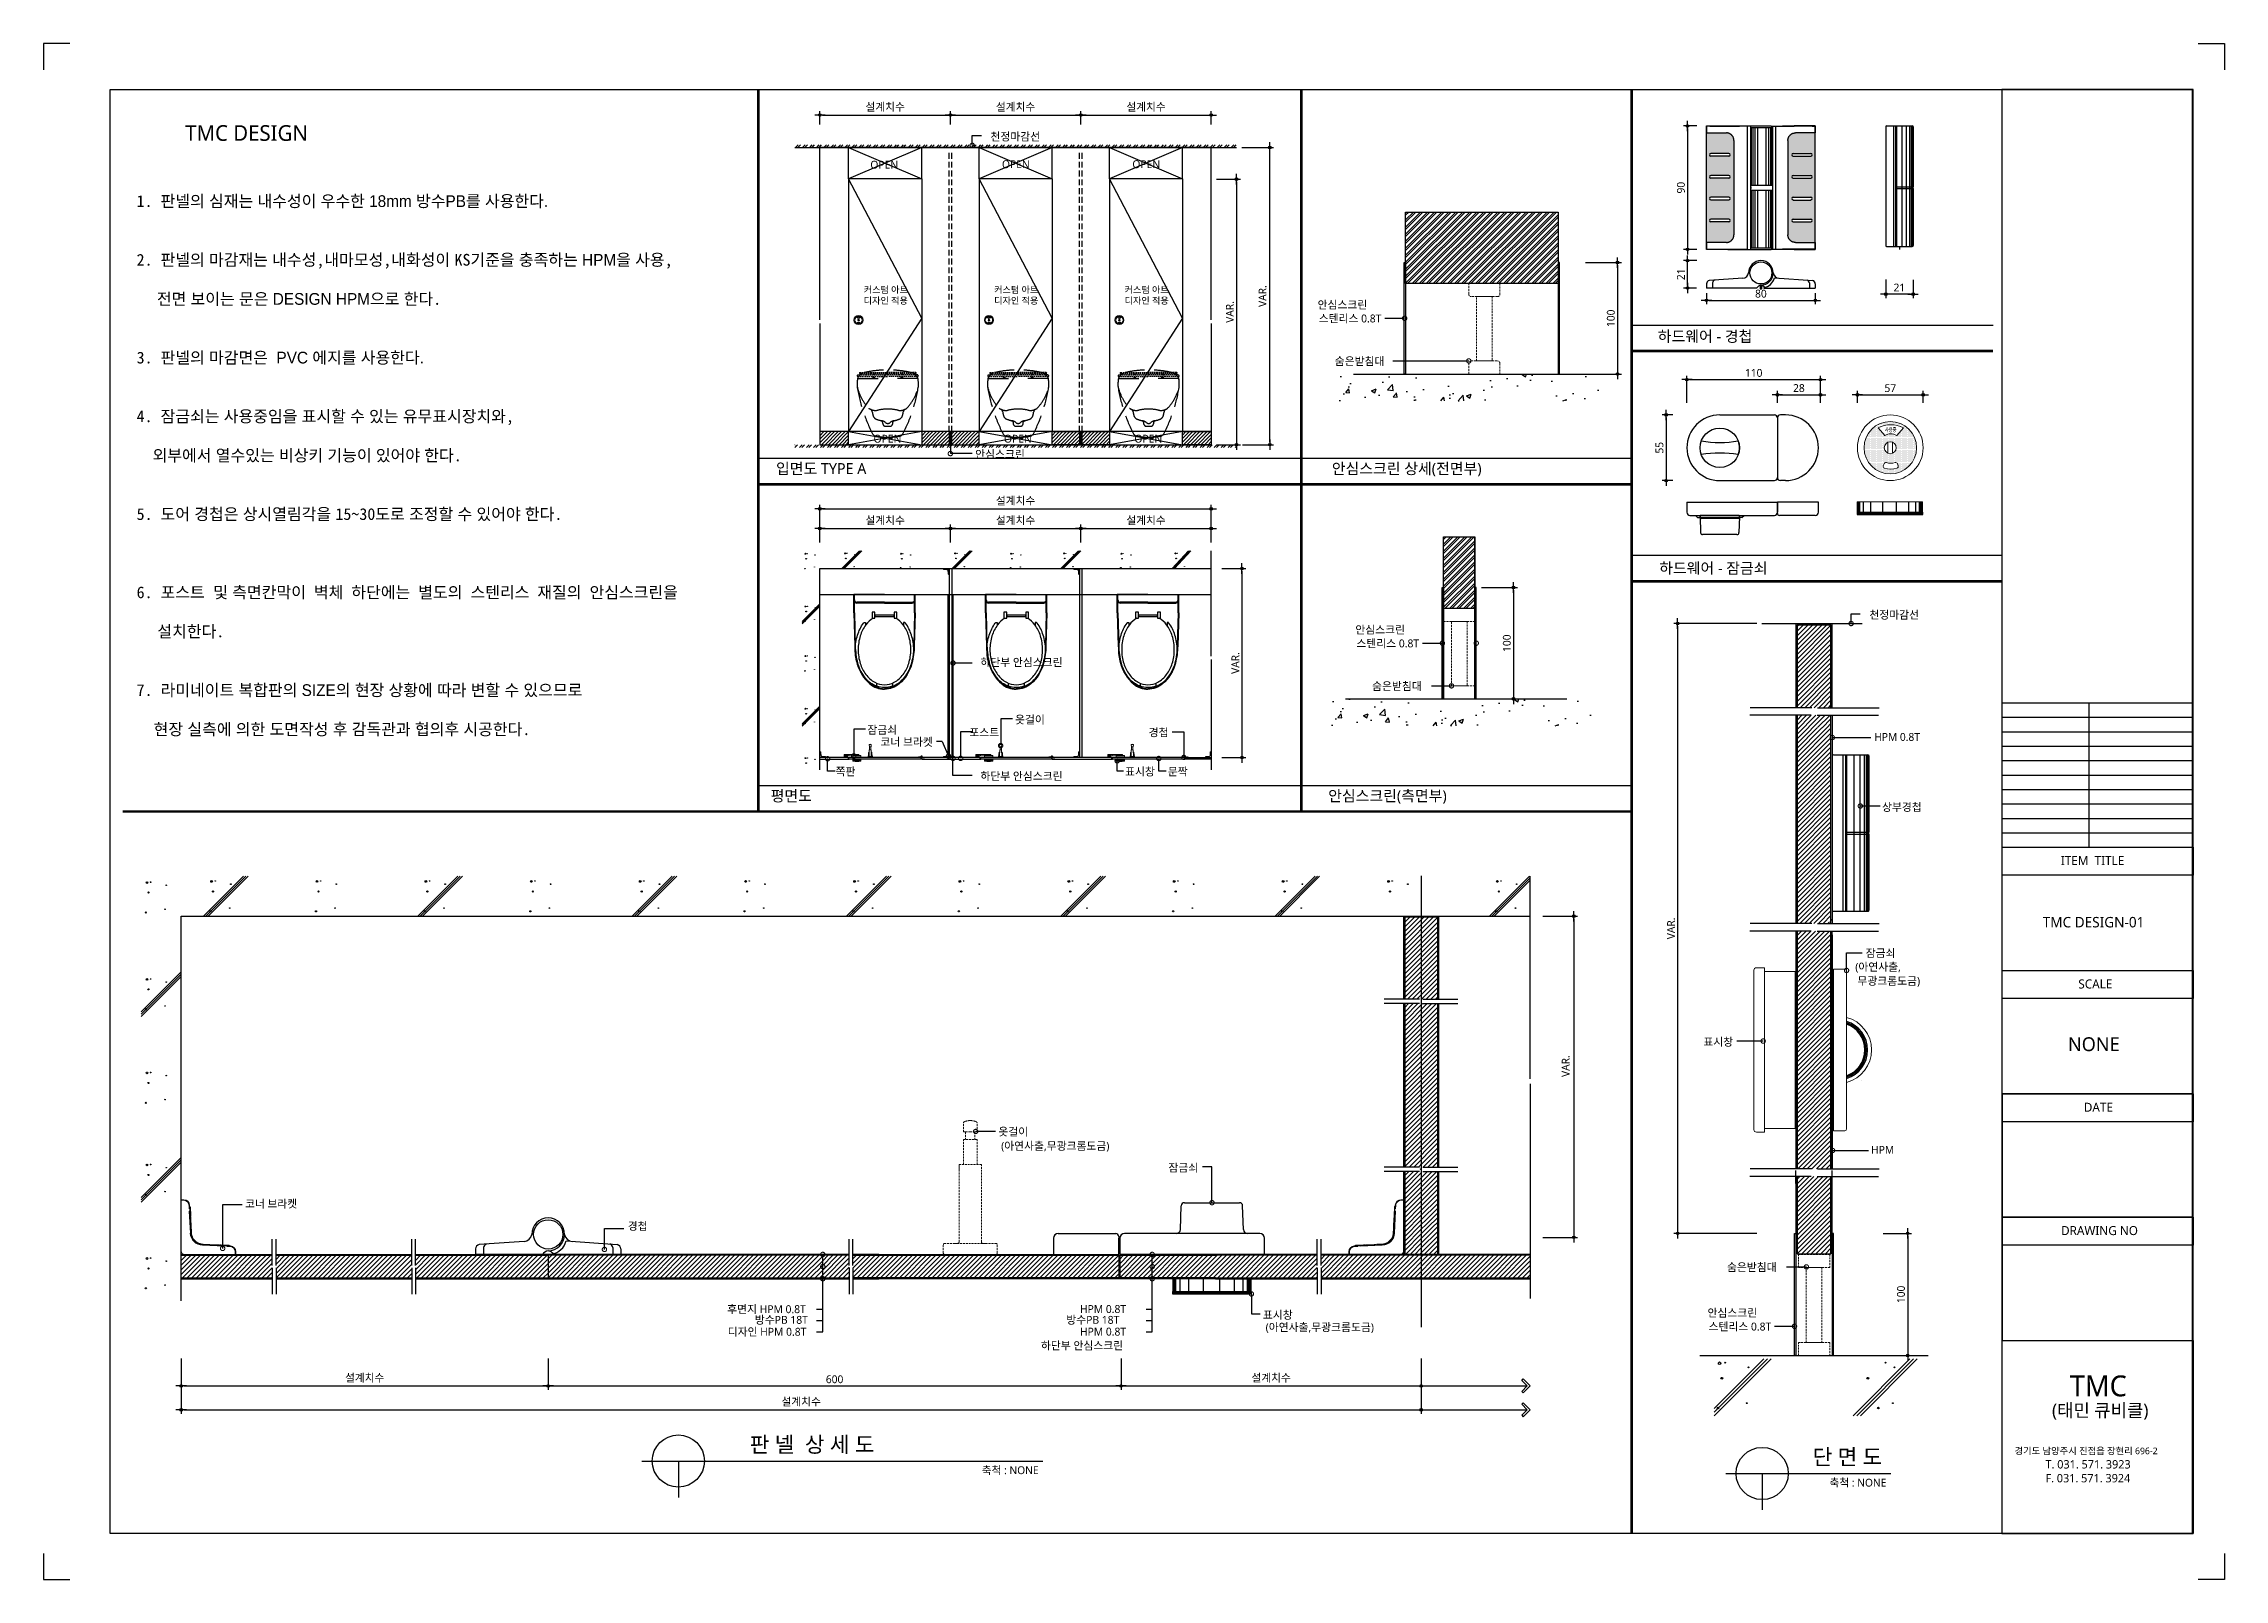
# Model space of a CAD drawing. Extents: x -256 to 8104, y -176 to 5714.
import ezdxf
from ezdxf.enums import TextEntityAlignment as Align

# ---------------------------------------------------------------- set-up
doc = ezdxf.new("R2010")
doc.units = 0
doc.header["$LTSCALE"] = 30
doc.linetypes.add('CEN', pattern=[62, 60, -1, 0, -1])
doc.linetypes.add('HIDDEN', pattern=[0.375, 0.25, -0.125])
doc.layers.get('0').update_dxf_attribs({"linetype": 'CONTINUOUS'})
doc.layers.get('DEFPOINTS').update_dxf_attribs({"linetype": 'CONTINUOUS'})
for name, color, linetype in [('02---제품선', 4, 'CONTINUOUS'), ('0_toilet', 6, 'CONTINUOUS'), ('C', 2, 'CONTINUOUS'), ('curior-0Line', 252, 'CONTINUOUS'), ('DIM', 7, 'CONTINUOUS'), ('HAT', 8, 'CONTINUOUS'), ('HID', 9, 'HIDDEN'), ('jac text', 7, 'CONTINUOUS'), ('TIT', 3, 'CONTINUOUS'), ('경첩', 4, 'CONTINUOUS'), ('문자', 3, 'CONTINUOUS'), ('부자재', 4, 'CONTINUOUS'), ('옷걸이', 4, 'CONTINUOUS'), ('잠금쇠(회전형)', 4, 'CONTINUOUS'), ('중심선', 1, 'CEN'), ('치수', 1, 'CONTINUOUS'), ('판넬', 2, 'CONTINUOUS'), ('해치', 8, 'CONTINUOUS')]:
    doc.layers.add(name, color=color, linetype=linetype)
doc.styles.add('HDW', font='gulim.ttc')
doc.styles.add('돋움', font='malgun.ttf')
doc.dimstyles.new('10', dxfattribs={"dimscale": 10, "dimtxt": 3, "dimasz": 1, "dimexe": 1.5, "dimexo": 2, "dimgap": 1, "dimtad": 1, "dimdec": 0, "dimlunit": 6, "dimtxsty": '돋움', "dimblk": 'DIMDOT', "dimcen": -1, "dimdle": 1.5, "dimclrt": 3, "dimazin": 3, "dimtfac": 1, "dimtdec": 0, "dimtix": 1, "dimtmove": 2, "dimatfit": 3, "dimldrblk": 'DIMDOT', "dimarcsym": 0})
pattern_1 = [(45, (-132.914, -48.667), (-8.980256, 8.980256), [])]
pattern_2 = [(45, (-193.499, 43.407), (-8.980256, 8.980256), [])]

# ---------------------------------------------------------------- blocks, each defined once
blk = doc.blocks.new('DIMDOT')
at = {"linetype": 'Continuous'}
blk.add_line((-2, 0), (2, 0), dxfattribs=at)
for radius in [0.5, 0.25]:
    blk.add_circle((0, 0), radius, dxfattribs=at)
blk = doc.blocks.new('*D22')
at = {"layer": 'DEFPOINTS', "color": 0}
for p in [(11408.8, 5567.2), (10908.8, 5511), (11408.8, 5511)]:
    blk.add_point(p, dxfattribs=at)
at = {"layer": 'DIM', "color": 0, "lineweight": -2, "ltscale": 10}
for p, q in [((10908.8, 5531), (10908.8, 5582.2)), ((10918.8, 5567.2), (11398.8, 5567.2)), ((11408.8, 5531), (11408.8, 5582.2))]:
    blk.add_line(p, q, dxfattribs=at)
at = {"layer": 'DIM', "color": 0, "lineweight": -2, "xscale": 10, "yscale": 10, "zscale": 10, "rotation": 180}
blk.add_blockref('DIMDOT', (10908.8, 5567.2), dxfattribs=at)
at = {"layer": 'DIM', "color": 0, "lineweight": -2, "xscale": 10, "yscale": 10, "zscale": 10}
blk.add_blockref('DIMDOT', (11408.8, 5567.2), dxfattribs=at)
at = {"layer": 'DIM', "color": 3, "insert": (11158.8, 5596.9), "char_height": 30, "attachment_point": 5, "style": '돋움'}
blk.add_mtext('설계치수', dxfattribs=at)
blk = doc.blocks.new('*D23')
at = {"layer": 'DEFPOINTS', "color": 0}
for p in [(11908.8, 5567.2), (11408.8, 5511), (11908.8, 5511)]:
    blk.add_point(p, dxfattribs=at)
at = {"layer": 'DIM', "color": 0, "lineweight": -2, "ltscale": 10}
for p, q in [((11408.8, 5531), (11408.8, 5582.2)), ((11418.8, 5567.2), (11898.8, 5567.2)), ((11908.8, 5531), (11908.8, 5582.2))]:
    blk.add_line(p, q, dxfattribs=at)
at = {"layer": 'DIM', "color": 0, "lineweight": -2, "xscale": 10, "yscale": 10, "zscale": 10, "rotation": 180}
blk.add_blockref('DIMDOT', (11408.8, 5567.2), dxfattribs=at)
at = {"layer": 'DIM', "color": 0, "lineweight": -2, "xscale": 10, "yscale": 10, "zscale": 10}
blk.add_blockref('DIMDOT', (11908.8, 5567.2), dxfattribs=at)
at = {"layer": 'DIM', "color": 3, "insert": (11658.8, 5596.9), "char_height": 30, "attachment_point": 5, "style": '돋움'}
blk.add_mtext('설계치수', dxfattribs=at)
blk = doc.blocks.new('*D24')
at = {"layer": 'DEFPOINTS', "color": 0}
for p in [(12408.8, 5567.2), (11908.8, 5511), (12408.8, 5511)]:
    blk.add_point(p, dxfattribs=at)
at = {"layer": 'DIM', "color": 0, "lineweight": -2, "ltscale": 10}
for p, q in [((11908.8, 5531), (11908.8, 5582.2)), ((11918.8, 5567.2), (12398.8, 5567.2)), ((12408.8, 5531), (12408.8, 5582.2))]:
    blk.add_line(p, q, dxfattribs=at)
at = {"layer": 'DIM', "color": 0, "lineweight": -2, "xscale": 10, "yscale": 10, "zscale": 10, "rotation": 180}
blk.add_blockref('DIMDOT', (11908.8, 5567.2), dxfattribs=at)
at = {"layer": 'DIM', "color": 0, "lineweight": -2, "xscale": 10, "yscale": 10, "zscale": 10}
blk.add_blockref('DIMDOT', (12408.8, 5567.2), dxfattribs=at)
at = {"layer": 'DIM', "color": 3, "insert": (12158.8, 5596.9), "char_height": 30, "attachment_point": 5, "style": '돋움'}
blk.add_mtext('설계치수', dxfattribs=at)
blk = doc.blocks.new('*D25')
at = {"layer": 'DEFPOINTS', "color": 0}
for p in [(12408.8, 5321.3), (12408.8, 4303.1), (12505.7, 4303.1)]:
    blk.add_point(p, dxfattribs=at)
at = {"layer": 'DIM', "color": 0, "lineweight": -2, "ltscale": 10}
for p, q in [((12428.8, 5321.3), (12520.7, 5321.3)), ((12505.7, 5311.3), (12505.7, 4313.1)), ((12428.8, 4303.1), (12520.7, 4303.1))]:
    blk.add_line(p, q, dxfattribs=at)
at = {"layer": 'DIM', "color": 0, "lineweight": -2, "xscale": 10, "yscale": 10, "zscale": 10}
for p, rotation in [((12505.7, 5321.3), 90), ((12505.7, 4303.1), 270)]:
    blk.add_blockref('DIMDOT', p, dxfattribs=dict(at, rotation=rotation))
at = {"layer": 'DIM', "color": 3, "insert": (12480.5, 4812.2), "char_height": 30, "attachment_point": 5, "rotation": 90, "style": '돋움'}
blk.add_mtext('VAR.', dxfattribs=at)
blk = doc.blocks.new('*D17')
at = {"layer": 'DEFPOINTS', "color": 0}
for p in [(12429.8, 3828.2), (12429.8, 3103.2), (12526.7, 3103.2)]:
    blk.add_point(p, dxfattribs=at)
at = {"layer": 'DIM', "color": 0, "lineweight": -2, "ltscale": 10}
for p, q in [((12449.8, 3828.2), (12541.7, 3828.2)), ((12526.7, 3818.2), (12526.7, 3113.2)), ((12449.8, 3103.2), (12541.7, 3103.2))]:
    blk.add_line(p, q, dxfattribs=at)
at = {"layer": 'DIM', "color": 0, "lineweight": -2, "xscale": 10, "yscale": 10, "zscale": 10}
for p, rotation in [((12526.7, 3828.2), 90), ((12526.7, 3103.2), 270)]:
    blk.add_blockref('DIMDOT', p, dxfattribs=dict(at, rotation=rotation))
at = {"layer": 'DIM', "color": 3, "insert": (12501.5, 3465.7), "char_height": 30, "attachment_point": 5, "rotation": 90, "style": '돋움'}
blk.add_mtext('VAR.', dxfattribs=at)
blk = doc.blocks.new('_DOTSMALL')
at = {"color": 0, "linetype": 'ByBlock', "const_width": 0.5}
blk.add_lwpolyline([(-0.0625, 0, 1), (0.0625, 0, 1)], format="xyb", close=True, dxfattribs=at)
blk = doc.blocks.new('A$C63EC304E')
at = {"layer": '치수', "color": 1, "xscale": 2.5, "yscale": 2.5, "zscale": 2.5, "rotation": 234.3098741996962}
blk.add_blockref('_DOTSMALL', (0.31, 0.31), dxfattribs=at)
blk = doc.blocks.new('A$C2BC9653E')
at = {"layer": '치수', "xscale": 0.3333333333333333, "yscale": 0.3333333333333333, "zscale": 0.3333333333333333}
blk.add_blockref('A$C63EC304E', (0, 0), dxfattribs=at)
blk = doc.blocks.new('A$C7FC71301')
at = {"layer": '치수', "rotation": 180}
blk.add_blockref('A$C2BC9653E', (0.21, 0.21), dxfattribs=at)
blk = doc.blocks.new('A$C4A20372B')
at = {"layer": '치수'}
blk.add_blockref('A$C7FC71301', (0, 0), dxfattribs=at)
blk = doc.blocks.new('A$C566469F5')
at = {"layer": '치수'}
blk.add_blockref('A$C4A20372B', (0, 0), dxfattribs=at)
blk = doc.blocks.new('A$C7E317CD4')
at = {"layer": '해치', "xscale": 2, "yscale": 2, "zscale": 2}
blk.add_blockref('A$C566469F5', (0, 0), dxfattribs=at)
blk = doc.blocks.new('A$C601D7F27')
at = {"layer": '치수'}
blk.add_blockref('A$C7E317CD4', (0, 0), dxfattribs=at)
blk = doc.blocks.new('A$C38802C08')
at = {"layer": '치수'}
blk.add_blockref('A$C601D7F27', (0, 0), dxfattribs=at)
blk = doc.blocks.new('*D18')
at = {"layer": 'DEFPOINTS', "color": 0}
for p in [(12408.8, 3981.7), (11908.8, 3908.6), (12408.8, 3908.6)]:
    blk.add_point(p, dxfattribs=at)
at = {"layer": 'DIM', "color": 0, "lineweight": -2, "ltscale": 10}
for p, q in [((11908.8, 3928.6), (11908.8, 3996.7)), ((11918.8, 3981.7), (12398.8, 3981.7)), ((12408.8, 3928.6), (12408.8, 3996.7))]:
    blk.add_line(p, q, dxfattribs=at)
at = {"layer": 'DIM', "color": 0, "lineweight": -2, "xscale": 10, "yscale": 10, "zscale": 10, "rotation": 180}
blk.add_blockref('DIMDOT', (11908.8, 3981.7), dxfattribs=at)
at = {"layer": 'DIM', "color": 0, "lineweight": -2, "xscale": 10, "yscale": 10, "zscale": 10}
blk.add_blockref('DIMDOT', (12408.8, 3981.7), dxfattribs=at)
at = {"layer": 'DIM', "color": 3, "insert": (12158.8, 4011.4), "char_height": 30, "attachment_point": 5, "style": '돋움'}
blk.add_mtext('설계치수', dxfattribs=at)
blk = doc.blocks.new('*D19')
at = {"layer": 'DEFPOINTS', "color": 0}
for p in [(12408.8, 4057.1), (10908.8, 3908.6), (12408.8, 3908.6)]:
    blk.add_point(p, dxfattribs=at)
at = {"layer": 'DIM', "color": 0, "lineweight": -2, "ltscale": 10}
for p, q in [((10908.8, 3928.6), (10908.8, 4072.1)), ((10918.8, 4057.1), (12398.8, 4057.1)), ((12408.8, 3928.6), (12408.8, 4072.1))]:
    blk.add_line(p, q, dxfattribs=at)
at = {"layer": 'DIM', "color": 0, "lineweight": -2, "xscale": 10, "yscale": 10, "zscale": 10, "rotation": 180}
blk.add_blockref('DIMDOT', (10908.8, 4057.1), dxfattribs=at)
at = {"layer": 'DIM', "color": 0, "lineweight": -2, "xscale": 10, "yscale": 10, "zscale": 10}
blk.add_blockref('DIMDOT', (12408.8, 4057.1), dxfattribs=at)
at = {"layer": 'DIM', "color": 3, "insert": (11658.8, 4086.7), "char_height": 30, "attachment_point": 5, "style": '돋움'}
blk.add_mtext('설계치수', dxfattribs=at)
blk = doc.blocks.new('*D20')
at = {"layer": 'DEFPOINTS', "color": 0}
for p in [(11908.8, 3981.7), (11408.8, 3908.6), (11908.8, 3908.6)]:
    blk.add_point(p, dxfattribs=at)
at = {"layer": 'DIM', "color": 0, "lineweight": -2, "ltscale": 10}
for p, q in [((11408.8, 3928.6), (11408.8, 3996.7)), ((11418.8, 3981.7), (11898.8, 3981.7)), ((11908.8, 3928.6), (11908.8, 3996.7))]:
    blk.add_line(p, q, dxfattribs=at)
at = {"layer": 'DIM', "color": 0, "lineweight": -2, "xscale": 10, "yscale": 10, "zscale": 10, "rotation": 180}
blk.add_blockref('DIMDOT', (11408.8, 3981.7), dxfattribs=at)
at = {"layer": 'DIM', "color": 0, "lineweight": -2, "xscale": 10, "yscale": 10, "zscale": 10}
blk.add_blockref('DIMDOT', (11908.8, 3981.7), dxfattribs=at)
at = {"layer": 'DIM', "color": 3, "insert": (11658.8, 4011.4), "char_height": 30, "attachment_point": 5, "style": '돋움'}
blk.add_mtext('설계치수', dxfattribs=at)
blk = doc.blocks.new('*D21')
at = {"layer": 'DEFPOINTS', "color": 0}
for p in [(11408.8, 3981.7), (10908.8, 3908.6), (11408.8, 3908.6)]:
    blk.add_point(p, dxfattribs=at)
at = {"layer": 'DIM', "color": 0, "lineweight": -2, "ltscale": 10}
for p, q in [((10908.8, 3928.6), (10908.8, 3996.7)), ((10918.8, 3981.7), (11398.8, 3981.7)), ((11408.8, 3928.6), (11408.8, 3996.7))]:
    blk.add_line(p, q, dxfattribs=at)
at = {"layer": 'DIM', "color": 0, "lineweight": -2, "xscale": 10, "yscale": 10, "zscale": 10, "rotation": 180}
blk.add_blockref('DIMDOT', (10908.8, 3981.7), dxfattribs=at)
at = {"layer": 'DIM', "color": 0, "lineweight": -2, "xscale": 10, "yscale": 10, "zscale": 10}
blk.add_blockref('DIMDOT', (11408.8, 3981.7), dxfattribs=at)
at = {"layer": 'DIM', "color": 3, "insert": (11158.8, 4011.4), "char_height": 30, "attachment_point": 5, "style": '돋움'}
blk.add_mtext('설계치수', dxfattribs=at)
blk = doc.blocks.new('*D30')
at = {"layer": 'DEFPOINTS', "color": 0}
for p in [(14744.3, 4552.6), (14232.3, 4444), (14744.3, 4444)]:
    blk.add_point(p, dxfattribs=at)
at = {"layer": 'DIM', "color": 0, "lineweight": -2, "ltscale": 10}
for p, q in [((14232.3, 4464), (14232.3, 4567.6)), ((14242.3, 4552.6), (14734.3, 4552.6)), ((14744.3, 4464), (14744.3, 4567.6))]:
    blk.add_line(p, q, dxfattribs=at)
at = {"layer": 'DIM', "color": 0, "lineweight": -2, "xscale": 10, "yscale": 10, "zscale": 10, "rotation": 180}
blk.add_blockref('DIMDOT', (14232.3, 4552.6), dxfattribs=at)
at = {"layer": 'DIM', "color": 0, "lineweight": -2, "xscale": 10, "yscale": 10, "zscale": 10}
blk.add_blockref('DIMDOT', (14744.3, 4552.6), dxfattribs=at)
at = {"layer": 'DIM', "color": 3, "insert": (14488.3, 4578.2), "char_height": 30, "attachment_point": 5, "style": '돋움'}
blk.add_mtext('110', dxfattribs=at)
blk = doc.blocks.new('*D31')
at = {"layer": 'DEFPOINTS', "color": 0}
for p in [(14579.2, 4444), (14744.3, 4494.6), (14744.3, 4444)]:
    blk.add_point(p, dxfattribs=at)
at = {"layer": 'DIM', "color": 0, "lineweight": -2, "ltscale": 10}
for p, q in [((14579.2, 4464), (14579.2, 4509.6)), ((14589.2, 4494.6), (14734.3, 4494.6)), ((14744.3, 4464), (14744.3, 4509.6))]:
    blk.add_line(p, q, dxfattribs=at)
at = {"layer": 'DIM', "color": 0, "lineweight": -2, "xscale": 10, "yscale": 10, "zscale": 10, "rotation": 180}
blk.add_blockref('DIMDOT', (14579.2, 4494.6), dxfattribs=at)
at = {"layer": 'DIM', "color": 0, "lineweight": -2, "xscale": 10, "yscale": 10, "zscale": 10}
blk.add_blockref('DIMDOT', (14744.3, 4494.6), dxfattribs=at)
at = {"layer": 'DIM', "color": 3, "insert": (14661.7, 4520.1), "char_height": 30, "attachment_point": 5, "style": '돋움'}
blk.add_mtext('28', dxfattribs=at)
blk = doc.blocks.new('*D32')
at = {"layer": 'DEFPOINTS', "color": 0}
for p in [(14886, 4444), (15138, 4494.6), (15138, 4444)]:
    blk.add_point(p, dxfattribs=at)
at = {"layer": 'DIM', "color": 0, "lineweight": -2, "ltscale": 10}
for p, q in [((14886, 4464), (14886, 4509.6)), ((14896, 4494.6), (15128, 4494.6)), ((15138, 4464), (15138, 4509.6))]:
    blk.add_line(p, q, dxfattribs=at)
at = {"layer": 'DIM', "color": 0, "lineweight": -2, "xscale": 10, "yscale": 10, "zscale": 10, "rotation": 180}
blk.add_blockref('DIMDOT', (14886, 4494.6), dxfattribs=at)
at = {"layer": 'DIM', "color": 0, "lineweight": -2, "xscale": 10, "yscale": 10, "zscale": 10}
blk.add_blockref('DIMDOT', (15138, 4494.6), dxfattribs=at)
at = {"layer": 'DIM', "color": 3, "insert": (15012, 4519.9), "char_height": 30, "attachment_point": 5, "style": '돋움'}
blk.add_mtext('57', dxfattribs=at)
blk = doc.blocks.new('*D26')
at = {"layer": 'DEFPOINTS', "color": 0}
for p in [(14289.9, 5525.4), (14234.9, 5052.2), (14289.9, 5052.2)]:
    blk.add_point(p, dxfattribs=at)
at = {"layer": 'DIM', "color": 0, "lineweight": -2, "ltscale": 10}
for p, q in [((14269.9, 5525.4), (14219.9, 5525.4)), ((14234.9, 5515.4), (14234.9, 5062.2)), ((14269.9, 5052.2), (14219.9, 5052.2))]:
    blk.add_line(p, q, dxfattribs=at)
at = {"layer": 'DIM', "color": 0, "lineweight": -2, "xscale": 10, "yscale": 10, "zscale": 10}
for p, rotation in [((14234.9, 5525.4), 90), ((14234.9, 5052.2), 270)]:
    blk.add_blockref('DIMDOT', p, dxfattribs=dict(at, rotation=rotation))
at = {"layer": 'DIM', "color": 3, "insert": (14209.4, 5288.8), "char_height": 30, "attachment_point": 5, "rotation": 90, "style": '돋움'}
blk.add_mtext('90', dxfattribs=at)
blk = doc.blocks.new('*D27')
at = {"layer": 'DEFPOINTS', "color": 0}
for p in [(14307.5, 4904), (14724.6, 4904), (14724.6, 4856.6)]:
    blk.add_point(p, dxfattribs=at)
at = {"layer": 'DIM', "color": 0, "lineweight": -2, "ltscale": 10}
for p, q in [((14307.5, 4884), (14307.5, 4841.6)), ((14317.5, 4856.6), (14714.6, 4856.6)), ((14724.6, 4884), (14724.6, 4841.6))]:
    blk.add_line(p, q, dxfattribs=at)
at = {"layer": 'DIM', "color": 0, "lineweight": -2, "xscale": 10, "yscale": 10, "zscale": 10, "rotation": 180}
blk.add_blockref('DIMDOT', (14307.5, 4856.6), dxfattribs=at)
at = {"layer": 'DIM', "color": 0, "lineweight": -2, "xscale": 10, "yscale": 10, "zscale": 10}
blk.add_blockref('DIMDOT', (14724.6, 4856.6), dxfattribs=at)
at = {"layer": 'DIM', "color": 3, "insert": (14516, 4882.1), "char_height": 30, "attachment_point": 5, "style": '돋움'}
blk.add_mtext('80', dxfattribs=at)
blk = doc.blocks.new('*D28')
at = {"layer": 'DEFPOINTS', "color": 0}
for p in [(14234.9, 5009), (14289.9, 5009), (14289.2, 4904)]:
    blk.add_point(p, dxfattribs=at)
at = {"layer": 'DIM', "color": 0, "lineweight": -2, "ltscale": 10}
for p, q in [((14269.9, 5009), (14219.9, 5009)), ((14234.9, 4914), (14234.9, 4999)), ((14269.2, 4904), (14219.9, 4904))]:
    blk.add_line(p, q, dxfattribs=at)
at = {"layer": 'DIM', "color": 0, "lineweight": -2, "xscale": 10, "yscale": 10, "zscale": 10}
for p, rotation in [((14234.9, 5009), 90), ((14234.9, 4904), 270)]:
    blk.add_blockref('DIMDOT', p, dxfattribs=dict(at, rotation=rotation))
at = {"layer": 'DIM', "color": 3, "insert": (14209.5, 4956.5), "char_height": 30, "attachment_point": 5, "rotation": 90, "style": '돋움'}
blk.add_mtext('21', dxfattribs=at)
blk = doc.blocks.new('*D29')
at = {"layer": 'DEFPOINTS', "color": 0}
for p in [(14994.4, 4956.2), (15099.4, 4955.5), (14994.4, 4880.5)]:
    blk.add_point(p, dxfattribs=at)
at = {"layer": 'DIM', "color": 0, "lineweight": -2, "ltscale": 10}
for p, q in [((14994.4, 4936.2), (14994.4, 4865.5)), ((15099.4, 4935.5), (15099.4, 4865.5)), ((15089.4, 4880.5), (15004.4, 4880.5))]:
    blk.add_line(p, q, dxfattribs=at)
at = {"layer": 'DIM', "color": 0, "lineweight": -2, "xscale": 10, "yscale": 10, "zscale": 10, "rotation": 180}
blk.add_blockref('DIMDOT', (14994.4, 4880.5), dxfattribs=at)
at = {"layer": 'DIM', "color": 0, "lineweight": -2, "xscale": 10, "yscale": 10, "zscale": 10}
blk.add_blockref('DIMDOT', (15099.4, 4880.5), dxfattribs=at)
at = {"layer": 'DIM', "color": 3, "insert": (15046.9, 4905.8), "char_height": 30, "attachment_point": 5, "style": '돋움'}
blk.add_mtext('21', dxfattribs=at)
blk = doc.blocks.new('A$C10E41893')
at = {"layer": '부자재'}
for p, q in [((6, 0), (6, 196)), ((123, 196), (6, 196)), ((123, 192), (6, 192)), ((55, 0), (55, 177)), ((61, 0), (61, 177)), ((6, 0), (6, -196)), ((55, 0), (55, -177)), ((61, 0), (61, -177)), ((123, -192), (6, -192)), ((123, -196), (6, -196))]:
    blk.add_line(p, q, dxfattribs=at)
for points in [[(123, 196, -0.012538), (123, 196), (335, 190, -0.055395), (445, 175, -0.154276), (577, 93, -0.179504), (612, 0, -0.179504)], [(123, 192, -0.012538), (123, 192), (335, 187, -0.055395), (444, 172, -0.154276), (574, 91, -0.179504), (608, 0, -0.179504)], [(157, -72, 0.089162), (200, -119, 0.085733), (270, -155, 0.075373), (359, -168, 0.075373), (447, -155, 0.085733), (517, -119, 0.106084), (567, -62, 0.126931), (583, 0, 0.126931), (567, 62, 0.106084), (517, 119, 0.085733), (447, 155, 0.075373), (359, 168, 0.075373), (270, 155, 0.085733), (200, 119, 0.089162), (157, 72)], [(572, 51), (589, 51), (589, 60, 0.021185), (583, 71, 0.106084), (528, 134, 0.085733), (453, 172, 0.075373), (359, 187, 0.075373), (265, 172, 0.085733), (189, 134, 0.007337), (184, 130), (184, 122), (205, 122)], [(123, -196, 0.012538), (123, -196), (335, -190, 0.055395), (445, -175, 0.154276), (577, -93, 0.179504), (612, 0, 0.179504)], [(123, -192, 0.012538), (123, -192), (335, -187, 0.055395), (444, -172, 0.154276), (574, -91, 0.179504), (608, 0, 0.179504)], [(589, -51, 0.090214), (598, 0, 0.090214), (589, 51, 0.106084)], [(572, -51), (589, -51), (589, -60, -0.021185), (583, -71, -0.106084), (528, -134, -0.085733), (453, -172, -0.075373), (359, -187, -0.075373), (265, -172, -0.085733), (189, -134, -0.007337), (184, -130), (184, -122), (205, -122)]]:
    blk.add_lwpolyline(points, format="xyb", dxfattribs=at)
blk.add_lwpolyline([(138, -61), (119, -61), (119, -79), (157, -79), (157, -61), (138, -61), (147, -61), (147, 61), (138, 61), (157, 61), (157, 79), (119, 79), (119, 61), (138, 61), (138, -61), (119, -61)], dxfattribs=at)
for centre, start, end in [((40, 177), 0, 90), ((46, 177), 0, 90), ((40, -177), 270, 0), ((46, -177), 270, 0)]:
    blk.add_arc(centre, 15, start, end, dxfattribs=at)
blk = doc.blocks.new('*D34')
at = {"layer": 'DEFPOINTS', "color": 0}
for p in [(14197.9, 4417.4), (14152.3, 4165.4), (14197.9, 4165.4)]:
    blk.add_point(p, dxfattribs=at)
at = {"layer": 'DIM', "color": 0, "lineweight": -2, "ltscale": 10}
for p, q in [((14177.9, 4417.4), (14137.3, 4417.4)), ((14152.3, 4407.4), (14152.3, 4175.4)), ((14177.9, 4165.4), (14137.3, 4165.4))]:
    blk.add_line(p, q, dxfattribs=at)
at = {"layer": 'DIM', "color": 0, "lineweight": -2, "xscale": 10, "yscale": 10, "zscale": 10}
for p, rotation in [((14152.3, 4417.4), 90), ((14152.3, 4165.4), 270)]:
    blk.add_blockref('DIMDOT', p, dxfattribs=dict(at, rotation=rotation))
at = {"layer": 'DIM', "color": 3, "insert": (14127, 4291.4), "char_height": 30, "attachment_point": 5, "rotation": 90, "style": '돋움'}
blk.add_mtext('55', dxfattribs=at)
blk = doc.blocks.new('*D33')
at = {"layer": 'DEFPOINTS', "color": 0}
for p in [(14520.9, 3617.4), (14196.8, 1278.5), (14520.9, 1278.5)]:
    blk.add_point(p, dxfattribs=at)
at = {"layer": 'DIM', "color": 0, "lineweight": -2, "ltscale": 10}
for p, q in [((14500.9, 3617.4), (14181.8, 3617.4)), ((14196.8, 3607.4), (14196.8, 1288.5)), ((14500.9, 1278.5), (14181.8, 1278.5))]:
    blk.add_line(p, q, dxfattribs=at)
at = {"layer": 'DIM', "color": 0, "lineweight": -2, "xscale": 10, "yscale": 10, "zscale": 10}
for p, rotation in [((14196.8, 3617.4), 90), ((14196.8, 1278.5), 270)]:
    blk.add_blockref('DIMDOT', p, dxfattribs=dict(at, rotation=rotation))
at = {"layer": 'DIM', "color": 3, "insert": (14171.6, 2448), "char_height": 30, "attachment_point": 5, "rotation": 90, "style": '돋움'}
blk.add_mtext('VAR.', dxfattribs=at)
blk = doc.blocks.new('A$C13EB2441')
for p, q in [((0.84, 7.37), (0.84, 14.11)), ((0.84, 6.74), (0.84, 0))]:
    blk.add_line(p, q)
blk = doc.blocks.new('*D35')
at = {"layer": 'DEFPOINTS', "color": 0}
for p in [(14964.4, 1278.5), (14964.4, 810.2), (15078.7, 810.2)]:
    blk.add_point(p, dxfattribs=at)
at = {"layer": 'DIM', "color": 0, "lineweight": -2, "ltscale": 10}
for p, q in [((14984.4, 1278.5), (15093.7, 1278.5)), ((15078.7, 1268.5), (15078.7, 820.2)), ((14984.4, 810.2), (15093.7, 810.2))]:
    blk.add_line(p, q, dxfattribs=at)
at = {"layer": 'DIM', "color": 0, "lineweight": -2, "xscale": 10, "yscale": 10, "zscale": 10}
for p, rotation in [((15078.7, 1278.5), 90), ((15078.7, 810.2), 270)]:
    blk.add_blockref('DIMDOT', p, dxfattribs=dict(at, rotation=rotation))
at = {"layer": 'DIM', "color": 3, "insert": (15053.1, 1044.4), "char_height": 30, "attachment_point": 5, "rotation": 90, "style": '돋움'}
blk.add_mtext('100', dxfattribs=at)
blk = doc.blocks.new('*D36')
at = {"layer": 'DEFPOINTS', "color": 0}
for p in [(13424.7, 3755.5), (13424.7, 3328.1), (13567.6, 3328.1)]:
    blk.add_point(p, dxfattribs=at)
at = {"layer": 'DIM', "color": 0, "lineweight": -2, "ltscale": 10}
for p, q in [((13444.7, 3755.5), (13582.6, 3755.5)), ((13567.6, 3745.5), (13567.6, 3338.1)), ((13444.7, 3328.1), (13582.6, 3328.1))]:
    blk.add_line(p, q, dxfattribs=at)
at = {"layer": 'DIM', "color": 0, "lineweight": -2, "xscale": 10, "yscale": 10, "zscale": 10}
for p, rotation in [((13567.6, 3755.5), 90), ((13567.6, 3328.1), 270)]:
    blk.add_blockref('DIMDOT', p, dxfattribs=dict(at, rotation=rotation))
at = {"layer": 'DIM', "color": 3, "insert": (13542.1, 3541.8), "char_height": 30, "attachment_point": 5, "rotation": 90, "style": '돋움'}
blk.add_mtext('100', dxfattribs=at)
blk = doc.blocks.new('*D37')
at = {"layer": 'DEFPOINTS', "color": 0}
for p in [(12505.7, 5442.8), (12633.1, 5442.8), (12508.2, 4303.1)]:
    blk.add_point(p, dxfattribs=at)
at = {"layer": 'DIM', "color": 0, "lineweight": -2, "ltscale": 10}
for p, q in [((12525.7, 5442.8), (12648.1, 5442.8)), ((12633.1, 4313.1), (12633.1, 5432.8)), ((12528.2, 4303.1), (12648.1, 4303.1))]:
    blk.add_line(p, q, dxfattribs=at)
at = {"layer": 'DIM', "color": 0, "lineweight": -2, "xscale": 10, "yscale": 10, "zscale": 10}
for p, rotation in [((12633.1, 5442.8), 90), ((12633.1, 4303.1), 270)]:
    blk.add_blockref('DIMDOT', p, dxfattribs=dict(at, rotation=rotation))
at = {"layer": 'DIM', "color": 3, "insert": (12605.8, 4872.9), "char_height": 30, "attachment_point": 5, "rotation": 90, "style": '돋움'}
blk.add_mtext('VAR.', dxfattribs=at)
blk = doc.blocks.new('A$C460A2A32')
at = {"color": 0}
for p, q in [((3, 20), (0, 16)), ((3, 20), (9, 20)), ((4, 10), (162, 10)), ((9, 20), (162, 20)), ((13, 32), (11, 30)), ((13, 32), (162, 32)), ((13, 27), (162, 27)), ((312, 32), (162, 32)), ((312, 27), (162, 27)), ((316, 20), (162, 20)), ((321, 10), (162, 10)), ((312, 32), (313, 30)), ((322, 20), (316, 20)), ((322, 20), (324, 16))]:
    blk.add_line(p, q, dxfattribs=at)
for centre, radius, start, end in [((4, 14), 4, 150.0107, 270), ((13, 29), 2, 135, 270), ((109, 28), 26, 182.6717, 198.4118), ((109, 10), 26, 180, 202.6199), ((107, 28), 23, 183.0205, 200.9186), ((107, 10), 23, 180, 205.7715), ((69, 10), 23, 334.2285, 0), ((69, 28), 23, 339.0814, 356.9795), ((67, 10), 26, 337.3801, 0), ((67, 28), 26, 341.5882, 357.3283), ((257, 10), 26, 180, 202.6199), ((257, 28), 26, 182.6717, 198.4118), ((256, 28), 23, 183.0205, 200.9186), ((256, 10), 23, 180, 205.7715), ((217, 10), 23, 334.2285, 0), ((217, 28), 23, 339.0814, 356.9795), ((216, 28), 26, 341.5882, 357.3283), ((216, 10), 26, 337.3801, 0), ((312, 29), 2, 270, 45), ((321, 14), 4, 270, 29.9893)]:
    blk.add_arc(centre, radius, start, end, dxfattribs=at)
blk = doc.blocks.new('*D38')
at = {"layer": 'DEFPOINTS', "color": 0}
for p in [(13823.4, 5001.6), (13823.4, 4574.2), (13966.3, 4574.2)]:
    blk.add_point(p, dxfattribs=at)
at = {"layer": 'DIM', "color": 0, "lineweight": -2, "ltscale": 10}
for p, q in [((13843.4, 5001.6), (13981.3, 5001.6)), ((13966.3, 4991.6), (13966.3, 4584.2)), ((13843.4, 4574.2), (13981.3, 4574.2))]:
    blk.add_line(p, q, dxfattribs=at)
at = {"layer": 'DIM', "color": 0, "lineweight": -2, "xscale": 10, "yscale": 10, "zscale": 10}
for p, rotation in [((13966.3, 5001.6), 90), ((13966.3, 4574.2), 270)]:
    blk.add_blockref('DIMDOT', p, dxfattribs=dict(at, rotation=rotation))
at = {"layer": 'DIM', "color": 3, "insert": (13940.7, 4787.9), "char_height": 30, "attachment_point": 5, "rotation": 90, "style": '돋움'}
blk.add_mtext('100', dxfattribs=at)
blk = doc.blocks.new('*D39')
at = {"layer": 'DEFPOINTS', "color": 0}
for p in [(8459.9, 818.9), (9867, 818.9), (9867, 693.2)]:
    blk.add_point(p, dxfattribs=at)
at = {"layer": 'DIM', "color": 0, "lineweight": -2, "ltscale": 10}
for p, q in [((8459.9, 798.9), (8459.9, 678.2)), ((9867, 798.9), (9867, 678.2)), ((8469.9, 693.2), (9857, 693.2))]:
    blk.add_line(p, q, dxfattribs=at)
at = {"layer": 'DIM', "color": 0, "lineweight": -2, "xscale": 10, "yscale": 10, "zscale": 10, "rotation": 180}
blk.add_blockref('DIMDOT', (8459.9, 693.2), dxfattribs=at)
at = {"layer": 'DIM', "color": 0, "lineweight": -2, "xscale": 10, "yscale": 10, "zscale": 10}
blk.add_blockref('DIMDOT', (9867, 693.2), dxfattribs=at)
at = {"layer": 'DIM', "color": 3, "insert": (9163.5, 722.9), "char_height": 30, "attachment_point": 5, "style": '돋움'}
blk.add_mtext('설계치수', dxfattribs=at)
blk = doc.blocks.new('*D40')
at = {"layer": 'DEFPOINTS', "color": 0}
for p in [(8459.9, 818.9), (13213.8, 818.9), (13213.8, 601.8)]:
    blk.add_point(p, dxfattribs=at)
at = {"layer": 'DIM', "color": 0, "lineweight": -2, "ltscale": 10}
for p, q in [((8459.9, 798.9), (8459.9, 586.8)), ((13213.8, 798.9), (13213.8, 586.8)), ((8469.9, 601.8), (13203.8, 601.8))]:
    blk.add_line(p, q, dxfattribs=at)
at = {"layer": 'DIM', "color": 0, "lineweight": -2, "xscale": 10, "yscale": 10, "zscale": 10, "rotation": 180}
blk.add_blockref('DIMDOT', (8459.9, 601.8), dxfattribs=at)
at = {"layer": 'DIM', "color": 0, "lineweight": -2, "xscale": 10, "yscale": 10, "zscale": 10}
blk.add_blockref('DIMDOT', (13213.8, 601.8), dxfattribs=at)
at = {"layer": 'DIM', "color": 3, "insert": (10836.9, 631.4), "char_height": 30, "attachment_point": 5, "style": '돋움'}
blk.add_mtext('설계치수', dxfattribs=at)
blk = doc.blocks.new('*D41')
at = {"layer": 'DEFPOINTS', "color": 0}
for p in [(12063, 818.9), (13213.8, 818.9), (13213.8, 693.2)]:
    blk.add_point(p, dxfattribs=at)
at = {"layer": 'DIM', "color": 0, "lineweight": -2, "ltscale": 10}
for p, q in [((12063, 798.9), (12063, 678.2)), ((13213.8, 798.9), (13213.8, 678.2)), ((12073, 693.2), (13203.8, 693.2))]:
    blk.add_line(p, q, dxfattribs=at)
at = {"layer": 'DIM', "color": 0, "lineweight": -2, "xscale": 10, "yscale": 10, "zscale": 10, "rotation": 180}
blk.add_blockref('DIMDOT', (12063, 693.2), dxfattribs=at)
at = {"layer": 'DIM', "color": 0, "lineweight": -2, "xscale": 10, "yscale": 10, "zscale": 10}
blk.add_blockref('DIMDOT', (13213.8, 693.2), dxfattribs=at)
at = {"layer": 'DIM', "color": 3, "insert": (12638.4, 722.9), "char_height": 30, "attachment_point": 5, "style": '돋움'}
blk.add_mtext('설계치수', dxfattribs=at)
blk = doc.blocks.new('*D42')
at = {"layer": 'DEFPOINTS', "color": 0}
for p in [(9867, 818.9), (12063, 818.9), (12063, 693.2)]:
    blk.add_point(p, dxfattribs=at)
at = {"layer": 'DIM', "color": 0, "lineweight": -2, "ltscale": 10}
for p, q in [((9867, 798.9), (9867, 678.2)), ((12063, 798.9), (12063, 678.2)), ((9877, 693.2), (12053, 693.2))]:
    blk.add_line(p, q, dxfattribs=at)
at = {"layer": 'DIM', "color": 0, "lineweight": -2, "xscale": 10, "yscale": 10, "zscale": 10, "rotation": 180}
blk.add_blockref('DIMDOT', (9867, 693.2), dxfattribs=at)
at = {"layer": 'DIM', "color": 0, "lineweight": -2, "xscale": 10, "yscale": 10, "zscale": 10}
blk.add_blockref('DIMDOT', (12063, 693.2), dxfattribs=at)
at = {"layer": 'DIM', "color": 3, "insert": (10965, 718.7), "char_height": 30, "attachment_point": 5, "style": '돋움'}
blk.add_mtext('600', dxfattribs=at)
blk = doc.blocks.new('A$C06B31977')
for p, q in [((1.26, 11.06), (1.26, 21.17)), ((1.26, 10.11), (1.26, 0))]:
    blk.add_line(p, q)
blk = doc.blocks.new('*D43')
at = {"layer": 'DEFPOINTS', "color": 0}
for p in [(13660.6, 2494.6), (13660.6, 1263.2), (13798.5, 1263.2)]:
    blk.add_point(p, dxfattribs=at)
at = {"layer": 'DIM', "color": 0, "lineweight": -2, "ltscale": 10}
for p, q in [((13680.6, 2494.6), (13813.5, 2494.6)), ((13798.5, 2484.6), (13798.5, 1273.2)), ((13680.6, 1263.2), (13813.5, 1263.2))]:
    blk.add_line(p, q, dxfattribs=at)
at = {"layer": 'DIM', "color": 0, "lineweight": -2, "xscale": 10, "yscale": 10, "zscale": 10}
for p, rotation in [((13798.5, 2494.6), 90), ((13798.5, 1263.2), 270)]:
    blk.add_blockref('DIMDOT', p, dxfattribs=dict(at, rotation=rotation))
at = {"layer": 'DIM', "color": 3, "insert": (13767.7, 1919.8), "char_height": 30, "attachment_point": 5, "rotation": 90, "style": '돋움'}
blk.add_mtext('VAR.', dxfattribs=at)
blk = doc.blocks.new('DESIGN-01', base_point=(8188.6, 127.1))
h = blk.add_hatch()
h.set_pattern_fill('ANSI31', color=3, scale=3, angle=180)
h.set_pattern_definition([(225, (8227.086, -48.667), (6.735192, -6.735192), [])])
h.paths.add_polyline_path([(11018.8, 4353.1), (10908.8, 4353.1), (10908.8, 4303.1), (11018.8, 4303.1)])
h.paths.add_polyline_path([(11403.8, 4353.1), (11298.8, 4353.1), (11298.8, 4303.1), (11403.8, 4303.1)])
h.paths.add_polyline_path([(11518.8, 4353.1), (11413.8, 4353.1), (11413.8, 4303.1), (11518.8, 4303.1)])
h.paths.add_polyline_path([(11903.8, 4353.1), (11798.8, 4353.1), (11798.8, 4303.1), (11903.8, 4303.1)])
h.paths.add_polyline_path([(12018.8, 4353.1), (11913.8, 4353.1), (11913.8, 4303.1), (12018.8, 4303.1)])
h.paths.add_polyline_path([(12408.8, 4353.1), (12298.8, 4353.1), (12298.8, 4303.1), (12408.8, 4303.1)])
h = blk.add_hatch()
h.set_pattern_fill('ANSI31', color=2, style=0)
h.set_pattern_definition([(45, (8227.086, -48.6668), (-2.245064, 2.245064), [])])
h.paths.add_polyline_path([(11413.8, 4353.1), (11403.8, 4353.1), (11403.8, 4303.1), (11413.8, 4303.1)])
h = blk.add_hatch()
h.set_pattern_fill('ANSI31', color=2, style=0)
h.set_pattern_definition([(45, (8727.086, -48.6668), (-2.245064, 2.245064), [])])
h.paths.add_polyline_path([(11913.8, 4353.1), (11903.8, 4353.1), (11903.8, 4303.1), (11913.8, 4303.1)])
h = blk.add_hatch()
h.set_pattern_fill('ANSI31', color=2, style=0)
h.set_pattern_definition([(45, (11405.2524, 1791.3226), (-2.245064, 2.245064), [])])
h.paths.add_polyline_path([(13299.7, 3755.5), (13294.7, 3755.5), (13294.7, 3543.9, -1), (13294.7, 3539.7), (13294.7, 3328.1), (13299.7, 3328.1)])
h.paths.add_polyline_path([(13424.7, 3539.7, -1), (13424.7, 3543.9), (13424.7, 3755.5), (13419.7, 3755.5), (13419.7, 3328.1), (13424.7, 3328.1)])
at = {"layer": 'HAT'}
h = blk.add_hatch(dxfattribs=at)
h.set_pattern_fill('ANSI32', color=256, scale=2, style=0)
h.set_pattern_definition([(45, (-427.283, -190.143), (-13.470384, 13.470384), []), (45, (-418.303, -190.143), (-13.470384, 13.470384), [])])
h.paths.add_polyline_path([(10812.1, 5452.8), (12505.7, 5452.8), (12505.7, 5442.8), (10812.1, 5442.8)])
h = blk.add_hatch(dxfattribs=at)
h.set_pattern_fill('ANSI32', color=256, scale=2, style=0)
h.set_pattern_definition([(45, (-103.01, -57.5), (-13.470384, 13.470384), []), (45, (-94.03, -57.5), (-13.470384, 13.470384), [])])
h.paths.add_polyline_path([(13153.9, 5195.4), (13739.3, 5195.4), (13739.3, 4920.8), (13153.9, 4920.8)])
h = blk.add_hatch(dxfattribs=at)
h.set_pattern_fill('ANSI32', color=256, scale=2, style=0)
h.set_pattern_definition([(45, (-427.283, -8.163), (-13.470384, 13.470384), []), (45, (-418.303, -8.163), (-13.470384, 13.470384), [])])
h.paths.add_polyline_path([(10812.1, 4292.6), (12505.7, 4292.6), (12505.7, 4302.6), (10812.1, 4302.6)])
h = blk.add_hatch(dxfattribs=at)
h.set_pattern_fill('ANSI32', color=256, scale=2, style=0)
h.set_pattern_definition([(45, (8218.403, -48.667), (-13.470384, 13.470384), []), (45, (8227.384, -48.667), (-13.470384, 13.470384), [])])
h.paths.add_polyline_path([(13419.7, 3949.3), (13299.7, 3949.3), (13299.7, 3674.7), (13419.7, 3674.7), (13419.7, 3755.5)])
at = {"layer": 'HAT', "transparency": 33554687}
h = blk.add_hatch(dxfattribs=at)
h.set_pattern_fill('ANSI31', color=256, scale=4)
h.set_pattern_definition(pattern_1)
h.paths.add_polyline_path([(14711.1, 3294.5), (14733.3, 3294.5), (14784.7, 3294.5), (14784.7, 3612.4), (14654.7, 3612.4), (14654.7, 3294.5)])
at = {"layer": 'HAT'}
h = blk.add_hatch(dxfattribs=at)
h.set_pattern_fill('ANSI31', color=256, scale=4, style=0)
h.set_pattern_definition(pattern_1)
edge = h.paths.add_edge_path()
edge.add_line((14784.7, 3216.7), (14725.3, 3216.7))
edge.add_arc((14723.2, 3216.7), 2.08, -54.30987, 0, ccw=False)
edge.add_arc((14723.2, 3216.7), 2.08, 125.69013, 305.69013, ccw=False)
edge.add_arc((14723.2, 3216.7), 2.08, 0, 125.69013, ccw=False)
edge.add_line((14725.3, 3216.7), (14784.7, 3216.7))
edge.add_line((14784.7, 3216.7), (14784.7, 3265.4))
edge.add_line((14784.7, 3265.4), (14774.4, 3265.4))
edge.add_spline(control_points=[(14771.6, 3257.6), (14772.6, 3260.3), (14773.5, 3262.9), (14774.4, 3265.4)], knot_values=[0, 0, 0, 0, 0.152076, 0.152076, 0.152076, 0.152076], degree=3, periodic=0)
edge.add_line((14774.4, 3265.4), (14719.7, 3265.4))
edge.add_line((14719.7, 3265.4), (14719.7, 2466.9))
edge.add_line((14719.7, 2466.9), (14776.4, 2466.9))
edge.add_spline(control_points=[(14776.4, 2466.9), (14779.6, 2475.7), (14782.6, 2483.5), (14784.7, 2487.3)], knot_values=[0.152076, 0.152076, 0.152076, 0.152076, 0.673721, 0.673721, 0.673721, 0.673721], degree=3, periodic=0)
edge.add_spline(control_points=[(14787.1, 2466.9), (14787.6, 2476.9), (14788.7, 2492.3), (14785.8, 2489.3), (14784.7, 2487.3)], knot_values=[0.673721, 0.673721, 0.673721, 0.673721, 1.332503, 1.60798, 1.60798, 1.60798, 1.60798], degree=3, periodic=0)
edge.add_line((14784.7, 2487.3), (14784.7, 3216.7))
h.paths.add_polyline_path([(14719.7, 3265.4), (14654.7, 3265.4), (14654.7, 2466.9), (14719.7, 2466.9)])
h = blk.add_hatch(dxfattribs=at)
h.set_pattern_fill('ANSI31', color=256, scale=4, style=0)
h.set_pattern_definition(pattern_1)
h.paths.add_polyline_path([(14719.7, 1981.4), (14654.7, 1981.4), (14654.7, 1525.9), (14719.7, 1525.9), (14719.7, 1635.3, -0.567825), (14719.7, 1638.9)])
h.paths.add_polyline_path([(14784.7, 1981.4), (14719.7, 1981.4), (14719.7, 1638.9, -0.582142), (14722.8, 1637.1), (14784.7, 1637.1)])
edge = h.paths.add_edge_path()
edge.add_line((14784.7, 1637.1), (14722.8, 1637.1))
edge.add_arc((14720.8, 1637.1), 2.08, -54.30987, 0, ccw=False)
edge.add_arc((14720.8, 1637.1), 2.08, 239.17799, 305.69013, ccw=False)
edge.add_line((14719.7, 1635.3), (14719.7, 1525.9))
edge.add_line((14719.7, 1525.9), (14776.4, 1525.9))
edge.add_spline(control_points=[(14776.4, 1525.9), (14779.6, 1534.6), (14782.6, 1542.4), (14784.7, 1546.2)], knot_values=[0.152076, 0.152076, 0.152076, 0.152076, 0.673721, 0.673721, 0.673721, 0.673721], degree=3, periodic=0)
edge.add_line((14784.7, 1546.2), (14784.7, 1637.1))
h.paths.add_polyline_path([(14719.7, 2437.9), (14654.7, 2437.9), (14654.7, 1981.4), (14719.7, 1981.4)])
edge = h.paths.add_edge_path()
edge.add_line((14784.7, 2437.9), (14774.4, 2437.9))
edge.add_spline(control_points=[(14771.6, 2430.1), (14772.6, 2432.7), (14773.5, 2435.4), (14774.4, 2437.9)], knot_values=[0, 0, 0, 0, 0.152076, 0.152076, 0.152076, 0.152076], degree=3, periodic=0)
edge.add_line((14774.4, 2437.9), (14719.7, 2437.9))
edge.add_line((14719.7, 2437.9), (14719.7, 1981.4))
edge.add_line((14719.7, 1981.4), (14784.7, 1981.4))
edge.add_line((14784.7, 1981.4), (14784.7, 2437.9))
at = {"layer": 'HAT', "transparency": 33554687}
h = blk.add_hatch(dxfattribs=at)
h.set_pattern_fill('ANSI31', color=256, scale=4, style=0)
h.set_pattern_definition(pattern_1)
h.paths.add_polyline_path([(14709.1, 1496.8), (14654.7, 1496.8), (14654.7, 1200.1), (14719.7, 1200.1), (14719.7, 1496.8)])
h.paths.add_polyline_path([(14784.7, 1496.8), (14731.3, 1496.8), (14719.7, 1496.8), (14719.7, 1200.1), (14784.7, 1200.1)])
at = {"layer": '해치'}
h = blk.add_hatch(dxfattribs=at)
h.set_pattern_fill('DOTS', color=256, scale=2.628474)
h.set_pattern_definition([(0, (11345.76, 5860.3747), (2.086351, 4.172702), [0, -4.172702])])
edge = h.paths.add_edge_path()
edge.add_line((14308, 5078.8), (14308, 5078.8))
edge.add_spline(control_points=[(14308, 5078.8), (14308.3, 5078.8), (14319.8, 5078.8)], knot_values=[-0.724312, -0.724312, -0.724312, 0.724312, 0.724312, 0.724312], weights=[1, 0.748956, 1], degree=2, periodic=0)
edge.add_line((14319.8, 5078.8), (14383.7, 5078.8))
edge.add_spline(control_points=[(14383.7, 5078.8), (14412.6, 5078.8), (14412.6, 5107.7)], knot_values=[-1.570796, -1.570796, -1.570796, 0, 0, 0], weights=[1, 0.707107, 1], degree=2, periodic=0)
edge.add_line((14412.6, 5107.7), (14412.6, 5469.9))
edge.add_spline(control_points=[(14412.6, 5469.9), (14412.6, 5498.8), (14383.7, 5498.8)], knot_values=[0, 0, 0, 1.570796, 1.570796, 1.570796], weights=[1, 0.707107, 1], degree=2, periodic=0)
edge.add_line((14383.7, 5498.8), (14319.8, 5498.8))
edge.add_spline(control_points=[(14319.8, 5498.8), (14308.3, 5498.8), (14308, 5498.8)], knot_values=[-0.724312, -0.724312, -0.724312, 0.724312, 0.724312, 0.724312], weights=[1, 0.748956, 1], degree=2, periodic=0)
edge.add_line((14308, 5498.8), (14308, 5078.8))
h.paths.add_polyline_path([(14392.9, 5420.1, -0.414214), (14398.1, 5414.8, -0.414214), (14392.9, 5409.5), (14324.5, 5409.5, -0.414214), (14319.3, 5414.8, -0.414214), (14324.5, 5420.1)], flags=16)
h.paths.add_polyline_path([(14392.9, 5336.1, -0.414214), (14398.1, 5330.8, -0.414214), (14392.9, 5325.5), (14324.5, 5325.5, -0.414214), (14319.3, 5330.8, -0.414214), (14324.5, 5336.1)], flags=16)
h.paths.add_polyline_path([(14392.9, 5252, -0.414214), (14398.1, 5246.8, -0.414214), (14392.9, 5241.5), (14324.5, 5241.5, -0.414214), (14319.3, 5246.8, -0.414214), (14324.5, 5252)], flags=16)
h.paths.add_polyline_path([(14392.9, 5168, -0.414214), (14398.1, 5162.8, -0.414214), (14392.9, 5157.5), (14324.5, 5157.5, -0.414214), (14319.3, 5162.8, -0.414214), (14324.5, 5168)], flags=16)
h = blk.add_hatch(dxfattribs=at)
h.set_pattern_fill('DOTS', color=256, scale=2.628474)
h.set_pattern_definition([(0, (10871.1426, 5860.3747), (2.086351, 4.1727023), [0, -4.1727023])])
edge = h.paths.add_edge_path()
edge.add_spline(control_points=[(14619.4, 5469.9), (14619.4, 5498.8), (14648.3, 5498.8)], knot_values=[0, 0, 0, 1.570796, 1.570796, 1.570796], weights=[1, 0.707107, 1], degree=2, periodic=0)
edge.add_line((14648.3, 5498.8), (14712.2, 5498.8))
edge.add_spline(control_points=[(14712.2, 5498.8), (14723.8, 5498.8), (14724, 5498.8)], knot_values=[-0.724312, -0.724312, -0.724312, 0.724312, 0.724312, 0.724312], weights=[1, 0.748956, 1], degree=2, periodic=0)
edge.add_line((14724.1, 5498.8), (14724.1, 5078.8))
edge.add_line((14724.1, 5078.8), (14724, 5078.8))
edge.add_spline(control_points=[(14724, 5078.8), (14723.8, 5078.8), (14712.2, 5078.8)], knot_values=[-0.724312, -0.724312, -0.724312, 0.724312, 0.724312, 0.724312], weights=[1, 0.748956, 1], degree=2, periodic=0)
edge.add_line((14712.2, 5078.8), (14648.3, 5078.8))
edge.add_spline(control_points=[(14648.3, 5078.8), (14619.4, 5078.8), (14619.4, 5107.7)], knot_values=[-1.570796, -1.570796, -1.570796, 0, 0, 0], weights=[1, 0.707107, 1], degree=2, periodic=0)
edge.add_line((14619.4, 5107.7), (14619.4, 5469.9))
h.paths.add_polyline_path([(14639.2, 5420.1, 0.414214), (14633.9, 5414.8, 0.414214), (14639.2, 5409.5), (14707.5, 5409.5, 0.414214), (14712.8, 5414.8, 0.414214), (14707.5, 5420.1)], flags=16)
h.paths.add_polyline_path([(14639.2, 5336.1, 0.414214), (14633.9, 5330.8, 0.414214), (14639.2, 5325.5), (14707.5, 5325.5, 0.414214), (14712.8, 5330.8, 0.414214), (14707.5, 5336.1)], flags=16)
h.paths.add_polyline_path([(14639.2, 5252, 0.414214), (14633.9, 5246.8, 0.414214), (14639.2, 5241.5), (14707.5, 5241.5, 0.414214), (14712.8, 5246.8, 0.414214), (14707.5, 5252)], flags=16)
h.paths.add_polyline_path([(14639.2, 5168, 0.414214), (14633.9, 5162.8, 0.414214), (14639.2, 5157.5), (14707.5, 5157.5, 0.414214), (14712.8, 5162.8, 0.414214), (14707.5, 5168)], flags=16)
h = blk.add_hatch(dxfattribs=at)
h.set_pattern_fill('AR-CONC', color=256, style=0)
h.set_pattern_definition([(50, (11435.16, 3037.4), (182.185, -15.939), [19.05, -209.55]), (355, (11435.16, 3037.4), (-35.243, 191.057), [15.24, -167.64]), (100.451, (11450.34, 3036.08), (146.943, 175.117), [16.19, -178.09]), (46.184, (11435.16, 3088.2), (271.079, -42.042), [28.575, -314.325]), (96.636, (11457.75, 3084.7), (237.404, 247.426), [24.285, -267.135]), (351.184, (11435.16, 3088.2), (237.405, 247.425), [22.86, -251.46]), (21, (11460.56, 3075.5), (151.615, -102.2655), [19.05, -209.55]), (326, (11460.56, 3075.5), (61.802, 184.188), [15.24, -167.64]), (71.4514, (11473.2, 3066.98), (213.416, 81.923), [16.19, -178.09]), (37.5, (11435.16, 3037.406), (3.0886, 84.555), [0, -165.608, 0, -170.18, 0, -168.275]), (7.5, (11435.16, 3037.41), (66.8197, 100.1806), [0, -97.028, 0, -161.798, 0, -64.135]), (327.5, (11378.515, 3037.406), (135.5906, -5.7287), [0, -63.5, 0, -198.12, 0, -262.89]), (317.5, (11353.11, 3037.41), (148.129, 25.4265), [0, -82.55, 0, -131.572, 0, -186.69])])
h.paths.add_polyline_path([(13914.7, 4471.2), (13914.7, 4574.2), (12864.5, 4574.2), (12864.5, 4471.2)])
h = blk.add_hatch(dxfattribs=at)
h.set_pattern_fill('DOTS', color=256, scale=2.628474)
h.set_pattern_definition([(0, (9317.9545, 834.0972), (2.086351, 4.1727023), [0, -4.1727023])])
h.paths.add_polyline_path([(15112.6, 4291.4, 1), (14911.3, 4291.4, 1)])
h.paths.add_polyline_path([(14989, 4291.4, -1), (15034.9, 4291.4, -1)], flags=16)
h.paths.add_polyline_path([(15036.7, 4338.7, 0.250537), (14990.8, 4338.7), (14965, 4367.2, -0.258173), (15062.5, 4367.2)], flags=16)
h.paths.add_polyline_path([(15039.4, 4230), (15042.2, 4221.9, -0.437988), (15037.4, 4212.8, -0.127495), (14990.2, 4212.8, -0.437988), (14985.3, 4221.9), (14988.1, 4230, -0.407197), (14996.9, 4234.4, 0.156299), (15030.7, 4234.4, -0.407197)], flags=16)
h.paths.add_polyline_path([(14987.4, 4345.7), (14987.4, 4374.9), (15039.7, 4374.9), (15039.7, 4345.7)], flags=8)
h = blk.add_hatch(dxfattribs=at)
h.set_pattern_fill('AR-CONC', color=256, style=0)
h.set_pattern_definition([(50, (11405.25, 1791.32), (182.185, -15.939), [19.05, -209.55]), (355, (11405.25, 1791.32), (-35.243, 191.057), [15.24, -167.64]), (100.451, (11420.43, 1790), (146.943, 175.117), [16.19, -178.09]), (46.184, (11405.25, 1842.12), (271.079, -42.042), [28.575, -314.325]), (96.636, (11427.84, 1838.62), (237.404, 247.426), [24.285, -267.135]), (351.184, (11405.25, 1842.12), (237.405, 247.425), [22.86, -251.46]), (21, (11430.65, 1829.42), (151.615, -102.2655), [19.05, -209.55]), (326, (11430.65, 1829.42), (61.802, 184.188), [15.24, -167.64]), (71.4514, (11443.29, 1820.9), (213.416, 81.923), [16.19, -178.09]), (37.5, (11405.25, 1791.32), (3.0886, 84.555), [0, -165.608, 0, -170.18, 0, -168.275]), (7.5, (11405.25, 1791.32), (66.8197, 100.1806), [0, -97.028, 0, -161.798, 0, -64.135]), (327.5, (11348.61, 1791.32), (135.5906, -5.7287), [0, -63.5, 0, -198.12, 0, -262.89]), (317.5, (11323.21, 1791.32), (148.129, 25.4265), [0, -82.55, 0, -131.572, 0, -186.69])])
h.paths.add_polyline_path([(13884.8, 3225.1), (13884.8, 3328.1), (12834.6, 3328.1), (12834.6, 3225.1)])
h = blk.add_hatch(dxfattribs=at)
h.set_pattern_fill('ANSI31', color=256, scale=4, style=0)
h.set_pattern_definition([(45, (-263096.579, -55953.205), (-8.9802561, 8.9802561), [])])
edge = h.paths.add_edge_path()
edge.add_line((13213.8, 2491.2), (13151.4, 2491.2))
edge.add_line((13151.4, 2491.2), (13150.5, 2490.3))
edge.add_line((13150.5, 2490.3), (13150.5, 2389.9))
edge.add_line((13150.5, 2389.9), (13193.3, 2389.9))
edge.add_line((13193.3, 2389.9), (13193.3, 2348.4))
edge.add_line((13193.3, 2348.4), (13150.5, 2348.4))
edge.add_line((13150.5, 2348.4), (13150.5, 2176.7))
edge.add_line((13150.5, 2176.7), (13207.1, 2176.7))
edge.add_spline(control_points=[(13207.1, 2176.7), (13209.8, 2184.3), (13215.9, 2199.7), (13212, 2168.8), (13213.5, 2166.3), (13213.8, 2166.3)], knot_values=[0.456227, 0.456227, 0.456227, 0.456227, 2.847595, 6.178025, 6.737145, 6.737145, 6.737145, 6.737145], degree=3, periodic=0)
edge.add_spline(control_points=[(13213.5, 2166.5), (13213.6, 2169.5), (13213.6, 2172.2), (13213.1, 2172.6), (13213, 2172.6)], knot_values=[0.891967, 0.891967, 0.891967, 0.891967, 1.280656, 1.337888, 1.337888, 1.337888, 1.337888], degree=3, periodic=0)
edge.add_line((13213.8, 2166.3), (13213.8, 2491.2))
edge = h.paths.add_edge_path()
edge.add_line((13277.2, 2491.2), (13213.8, 2491.2))
edge.add_line((13213.8, 2491.2), (13213.8, 2166.3))
edge.add_spline(control_points=[(13213.8, 2166.3), (13215, 2166), (13217.2, 2170.4), (13219.9, 2176.7)], knot_values=[6.737145, 6.737145, 6.737145, 6.737145, 8.913909, 8.913909, 8.913909, 8.913909], degree=3, periodic=0)
edge.add_spline(control_points=[(13219.9, 2176.7), (13221.9, 2181.5), (13224.2, 2187.5), (13226.6, 2193.4)], knot_values=[8.913909, 8.913909, 8.913909, 8.913909, 10.573873, 10.573873, 10.573873, 10.573873], degree=3, periodic=0)
edge.add_line((13219.9, 2176.7), (13277.2, 2176.7))
edge.add_line((13277.2, 2176.7), (13277.2, 2348.4))
edge.add_line((13277.2, 2348.4), (13234.3, 2348.4))
edge.add_line((13234.3, 2348.4), (13234.3, 2389.9))
edge.add_line((13234.3, 2389.9), (13277.2, 2389.9))
edge.add_line((13277.2, 2389.9), (13277.2, 2491.2))
h.paths.add_polyline_path([(13277.2, 2389.9), (13234.3, 2389.9), (13234.3, 2348.4), (13277.2, 2348.4)], flags=16)
h.paths.add_polyline_path([(13193.3, 2389.9), (13150.5, 2389.9), (13150.5, 2348.4), (13193.3, 2348.4)], flags=16)
h = blk.add_hatch(dxfattribs=at)
h.set_pattern_fill('ANSI31', color=256, scale=4, style=0)
h.set_pattern_definition([(45, (13213.825, 1846.244), (-8.98026, 8.98026), [])])
h.paths.add_polyline_path([(13277.2, 2159.6), (13150.5, 2159.6), (13150.5, 1532.9), (13277.2, 1532.9)])
at = {"layer": '해치', "transparency": 33554687}
h = blk.add_hatch(dxfattribs=at)
h.set_pattern_fill('ANSI31', color=256, scale=4)
h.set_pattern_definition(pattern_2)
edge = h.paths.add_edge_path()
edge.add_spline(control_points=[(13213.8, 1505.3), (13213.5, 1505.4), (13212.4, 1507.1), (13213.3, 1517), (13213.5, 1522.7)], knot_values=[1.337888, 1.337888, 1.337888, 1.337888, 1.524261, 2.245715, 2.245715, 2.245715, 2.245715], degree=3, periodic=0)
edge.add_spline(control_points=[(13213.8, 1522.5), (13213.5, 1522.5), (13212, 1525), (13215.9, 1555.9), (13209.8, 1540.5), (13207.1, 1532.9)], knot_values=[0.152076, 0.152076, 0.152076, 0.152076, 0.338449, 1.448592, 2.245715, 2.245715, 2.245715, 2.245715], degree=3, periodic=0)
edge.add_spline(control_points=[(13213.5, 1522.7), (13213.6, 1525.7), (13213.6, 1528.4), (13213.1, 1528.8), (13213, 1528.8)], knot_values=[0.891967, 0.891967, 0.891967, 0.891967, 1.280656, 1.337888, 1.337888, 1.337888, 1.337888], degree=3, periodic=0)
edge.add_spline(control_points=[(13213, 1528.8), (13212, 1528.9), (13209.6, 1522.9), (13207.1, 1515.8)], knot_values=[0.152076, 0.152076, 0.152076, 0.152076, 0.891967, 0.891967, 0.891967, 0.891967], degree=3, periodic=0)
edge.add_spline(control_points=[(13205.4, 1511.3), (13206, 1512.8), (13206.5, 1514.3), (13207.1, 1515.8)], knot_values=[0, 0, 0, 0, 0.152076, 0.152076, 0.152076, 0.152076], degree=3, periodic=0)
edge.add_line((13207.1, 1515.8), (13150.5, 1515.8))
edge.add_line((13150.5, 1515.8), (13150.5, 1343.3))
edge.add_line((13150.5, 1343.3), (13195.2, 1343.3))
edge.add_line((13195.2, 1343.3), (13195.2, 1301.8))
edge.add_line((13195.2, 1301.8), (13150.5, 1301.8))
edge.add_line((13150.5, 1301.8), (13150.5, 1197.6))
edge.add_line((13150.5, 1197.6), (13213.8, 1197.6))
edge.add_line((13213.8, 1197.6), (13213.8, 1505.3))
h.paths.add_polyline_path([(13277.2, 1343.3), (13232.4, 1343.3), (13232.4, 1301.8), (13277.2, 1301.8)])
h.paths.add_polyline_path([(13195.2, 1343.3), (13150.5, 1343.3), (13150.5, 1301.8), (13195.2, 1301.8)], flags=16)
h = blk.add_hatch(dxfattribs=at)
h.set_pattern_fill('ANSI31', color=256, scale=4)
h.set_pattern_definition(pattern_2)
h.paths.add_polyline_path([(13277.2, 1454.8), (13213.8, 1454.8), (13213.8, 1197.6), (13277.2, 1197.6), (13277.2, 1301.8), (13232.4, 1301.8), (13232.4, 1343.3), (13277.2, 1343.3)])
edge = h.paths.add_edge_path()
edge.add_line((13277.2, 1515.8), (13219.9, 1515.8))
edge.add_spline(control_points=[(13219.9, 1515.8), (13217.2, 1509.5), (13215, 1505.1), (13213.8, 1505.3)], knot_values=[2.245715, 2.245715, 2.245715, 2.245715, 2.971303, 2.971303, 2.971303, 2.971303], degree=3, periodic=0)
edge.add_line((13213.8, 1505.3), (13213.8, 1454.8))
edge.add_line((13213.8, 1454.8), (13277.2, 1454.8))
edge.add_line((13277.2, 1454.8), (13277.2, 1515.8))
h = blk.add_hatch(dxfattribs=at)
h.set_pattern_fill('ANSI31', color=256, scale=4, style=0)
h.set_pattern_definition(pattern_2)
h.paths.add_polyline_path([(8808.9, 1145.9), (8808.9, 1155.5), (8808.9, 1194.2), (8459.9, 1194.2), (8459.9, 1107.6), (8808.9, 1107.6)])
h.paths.add_polyline_path([(8823.6, 1145.9), (8823.6, 1155.5), (8823.6, 1194.2), (9344, 1194.2), (9344, 1145.9), (9344, 1107.6), (8823.6, 1107.6)])
at = {"layer": '해치'}
h = blk.add_hatch(dxfattribs=at)
h.set_pattern_fill('ANSI31', color=256, scale=4)
h.set_pattern_definition(pattern_2)
h.paths.add_polyline_path([(9867, 1107.6), (9867, 1194.2), (9358.6, 1194.2), (9358.6, 1107.6)])
at = {"layer": '해치', "transparency": 33554687}
h = blk.add_hatch(dxfattribs=at)
h.set_pattern_fill('ANSI31', color=256, scale=4)
h.set_pattern_definition(pattern_2)
h.paths.add_polyline_path([(9867, 1194.2), (9867, 1107.6), (10920, 1107.6), (10920, 1148.8, -0.610943), (10918.3, 1152.1, -0.241509), (10920, 1153), (10920, 1194.2)])
h = blk.add_hatch(dxfattribs=at)
h.set_pattern_fill('ANSI31', color=256, scale=4)
h.set_pattern_definition(pattern_2)
h.paths.add_polyline_path([(11020.7, 1194.2), (10920, 1194.2), (10920, 1153, -0.610943), (10921.7, 1149.7, -0.241509), (10920, 1148.8), (10920, 1107.6), (11020.7, 1107.6)])
h = blk.add_hatch(dxfattribs=at)
h.set_pattern_fill('ANSI31', color=256, scale=4)
h.set_pattern_definition(pattern_2)
h.paths.add_polyline_path([(12055, 1107.6), (12055, 1194.2), (11134.9, 1194.2), (11035.3, 1194.2), (11035.3, 1155.5), (11035.3, 1145.9), (11035.3, 1107.6), (11134.9, 1107.6)])
h = blk.add_hatch(dxfattribs=at)
h.set_pattern_fill('ANSI31', color=256, scale=4, style=0)
h.set_pattern_definition(pattern_2)
h.paths.add_polyline_path([(12829.9, 1145.9), (12829.9, 1155.5), (12829.9, 1194.2), (13213.8, 1194.2), (13213.8, 1107.6), (12829.9, 1107.6)])
edge = h.paths.add_edge_path()
edge.add_line((12815.3, 1145.9), (12815.3, 1155.5))
edge.add_line((12815.3, 1155.5), (12815.3, 1194.2))
edge.add_line((12815.3, 1194.2), (12182.8, 1194.2))
edge.add_line((12182.8, 1194.2), (12182.8, 1153))
edge.add_arc((12182.8, 1150.9), 2.08, -35.69013, 90, ccw=False)
edge.add_arc((12182.8, 1150.9), 2.08, 270, 324.30987, ccw=False)
edge.add_line((12182.8, 1148.8), (12182.8, 1107.6))
edge.add_line((12182.8, 1107.6), (12815.3, 1107.6))
edge.add_line((12815.3, 1107.6), (12815.3, 1145.9))
h.paths.add_polyline_path([(12058, 1194.2), (12058, 1107.6), (12182.8, 1107.6), (12182.8, 1148.8, -0.610943), (12181.1, 1152.1, -0.241509), (12182.8, 1153), (12182.8, 1194.2)])
h.paths.add_polyline_path([(13631.5, 1194.2), (13213.8, 1194.2), (13213.8, 1107.6), (13631.5, 1107.6)])
at = {"color": 2}
for p, q in [((7932.7, 5841.3), (7932.7, 5741.3)), ((7932.7, 5841.3), (7932.7, 5741.3)), ((7932.7, 5841.3), (7932.7, 5741.3)), ((8032.7, 5841.3), (7932.7, 5841.3)), ((7932.7, 5841.3), (7932.7, 5741.3)), ((16192.7, 5841.3), (16292.7, 5841.3)), ((16192.7, 5841.3), (16292.7, 5841.3)), ((16192.7, 5841.3), (16292.7, 5841.3)), ((16292.7, 5841.3), (16292.7, 5741.3)), ((16292.7, 5841.3), (16292.7, 5741.3)), ((16292.7, 5841.3), (16292.7, 5741.3)), ((10812.1, 5442.8), (12505.7, 5442.8)), ((15046.9, 5063.8), (15046.9, 5052.2)), ((12953.9, 4574.2), (13843.4, 4574.2)), ((11298.8, 4353.1), (11298.8, 4303.1)), ((11403.8, 4353.1), (11403.8, 4303.1)), ((11903.8, 4353.1), (11903.8, 4303.1)), ((12018.8, 4353.1), (12018.8, 4303.1)), ((11398.8, 3728.2), (11398.8, 3103.2)), ((11418.8, 3728.2), (11418.8, 3103.2)), ((14520.1, 3617.4), (14904.7, 3617.4)), ((12924, 3328.1), (13771.7, 3328.1)), ((9867, 1197.6), (9867, 1104.2)), ((12055, 1194.2), (12055, 1107.6)), ((12058, 1194.2), (12058, 1107.6)), ((7932.7, 51.3), (7932.7, -48.7)), ((7932.7, 51.3), (7932.7, -48.7)), ((7932.7, 51.3), (7932.7, -48.7)), ((7932.7, 51.3), (7932.7, -48.7)), ((16292.7, 51.3), (16292.7, -48.7)), ((16292.7, 51.3), (16292.7, -48.7)), ((16292.7, 51.3), (16292.7, -48.7)), ((7932.7, -48.7), (8032.7, -48.7)), ((16292.7, -48.7), (16192.7, -48.7)), ((16292.7, -48.7), (16192.7, -48.7)), ((16292.7, -48.7), (16192.7, -48.7))]:
    blk.add_line(p, q, dxfattribs=at)
for p, q in [((10908.8, 4781.7), (10908.8, 5442.8)), ((12408.8, 4781.7), (12408.8, 5442.8)), ((10908.8, 4767.9), (10908.8, 4303.1)), ((12408.8, 4767.9), (12408.8, 4303.1)), ((10908.8, 4303.1), (12408.8, 4303.1)), ((12408.8, 3492.3), (12408.8, 3895.9)), ((10908.8, 3056.4), (10908.8, 3828.2)), ((10908.8, 3828.2), (12408.8, 3828.2)), ((10908.8, 3728.2), (12408.8, 3728.2)), ((12408.8, 3479), (12408.8, 3056.4)), ((13631.5, 1870.9), (13631.5, 2647.7)), ((8459.9, 2494.6), (13631.5, 2494.6)), ((8459.9, 1019.6), (8459.9, 2494.6)), ((13207.2, 2176.7), (13072.4, 2176.7)), ((13219.9, 2176.7), (13354.7, 2176.7)), ((13631.5, 1851.9), (13631.5, 1028.6)), ((13207.2, 1532.9), (13072.4, 1532.9)), ((13219.9, 1532.9), (13354.7, 1532.9)), ((14282.5, 810.2), (15156.8, 810.2))]:
    blk.add_line(p, q)
at = {"color": 8}
for p, q in [((14020.5, 4761.9), (15405.8, 4761.9)), ((10672.7, 4251.3), (14020.5, 4251.3)), ((14020.5, 3879.1), (15440.2, 3879.1)), ((10672.7, 2996.3), (12635.3, 2996.3)), ((12635.3, 2996.3), (14020.5, 2996.3))]:
    blk.add_line(p, q, dxfattribs=at)
at = {"color": 4}
for p, q in [((11397.5, 3826.1), (11387.8, 3826.7)), ((11397.5, 3826.1), (11398.2, 3826.1)), ((11401.6, 3822.2), (11402.1, 3812.2)), ((11897.5, 3826.1), (11887.8, 3826.7)), ((11897.5, 3826.1), (11898.2, 3826.1)), ((11901.6, 3822.2), (11902.1, 3812.2))]:
    blk.add_line(p, q, dxfattribs=at)
at = {"color": 2}
for points in [[(8187.9, 5665.5), (15440.2, 5665.5), (15440.2, 127.2), (8187.9, 127.2)], [(8187.9, 5665.5), (15440.2, 5665.5), (15440.2, 127.2), (8187.9, 127.2)], [(8187.9, 5665.5), (16169.8, 5665.5), (16169.8, 127.2), (8187.9, 127.2)], [(13148.9, 5001.6), (13153.9, 5001.6), (13153.9, 4574.2), (13148.9, 4574.2)], [(13744.3, 5001.6), (13739.3, 5001.6), (13739.3, 4574.2), (13744.3, 4574.2)], [(11018.8, 4353.1), (10908.8, 4353.1), (10908.8, 4303.1), (11018.8, 4303.1)], [(11518.8, 4353.1), (11298.8, 4353.1), (11298.8, 4303.1), (11518.8, 4303.1)], [(11413.8, 4353.1), (11403.8, 4353.1), (11403.8, 4303.1), (11413.8, 4303.1)], [(11798.8, 4353.1), (12018.8, 4353.1), (12018.8, 4303.1), (11798.8, 4303.1)], [(11913.8, 4353.1), (11903.8, 4353.1), (11903.8, 4303.1), (11913.8, 4303.1)], [(12298.8, 4353.1), (12408.8, 4353.1), (12408.8, 4303.1), (12298.8, 4303.1)], [(13294.7, 3755.5), (13299.7, 3755.5), (13299.7, 3328.1), (13294.7, 3328.1)], [(13424.7, 3755.5), (13419.7, 3755.5), (13419.7, 3328.1), (13424.7, 3328.1)], [(14644.7, 1278.5), (14649.7, 1278.5), (14649.7, 810.2), (14644.7, 810.2)], [(14794.7, 1278.5), (14789.7, 1278.5), (14789.7, 810.2), (14794.7, 810.2)]]:
    blk.add_lwpolyline(points, close=True, dxfattribs=at)
at = {"color": 8, "const_width": 10}
for points in [[(10672.7, 2896.3), (10672.7, 5665.5)], [(12753.7, 2896.3), (12753.7, 5665.5)], [(14020.5, 127.2), (14020.5, 5665.5)], [(14020.5, 4661.9), (15405.8, 4661.9)], [(10672.7, 4151.3), (14020.5, 4151.3)], [(14020.5, 3779.1), (15440.2, 3779.1)], [(8236, 2896.3), (14020.5, 2896.3)]]:
    blk.add_lwpolyline(points, dxfattribs=at)
at = {"color": 4}
for centre, radius, start, end in [((11387.9, 3828.3), 1.61, 184.02269, 266.84997), ((11398, 3822.4), 3.66, 356.64811, 86.2207), ((11403.8, 3812.4), 1.65, 186.1664, 269.59836), ((11887.9, 3828.3), 1.61, 184.02269, 266.84997), ((11897.9, 3822.4), 3.66, 356.64811, 86.2207), ((11903.7, 3812.4), 1.65, 186.1664, 269.59836)]:
    blk.add_arc(centre, radius, start, end, dxfattribs=at)
at = {"layer": '02---제품선'}
for p, q in [((14358.3, 4417.4), (14567.6, 4417.4)), ((14579.2, 4405.8), (14579.2, 4177.1)), ((14579.2, 4405.8), (14579.2, 4177.1)), ((14610.3, 4417.4), (14590.9, 4417.4)), ((14358.3, 4165.4), (14567.6, 4165.4)), ((14610.3, 4165.4), (14590.9, 4165.4)), ((14232.3, 4082.5), (14579.2, 4082.5)), ((14232.3, 4082.5), (14232.3, 4043.7)), ((14243.9, 4032.1), (14265.2, 4032.1)), ((14265.2, 4032.1), (14451.3, 4032.1)), ((14273, 4024.3), (14265.2, 4032.1)), ((14273, 4024.3), (14280.7, 4024.3)), ((14280.7, 4024.3), (14435.8, 4024.3)), ((14282.6, 4026.2), (14284.7, 3965.9)), ((14282.7, 4024.3), (14282.7, 4028.2)), ((14430, 4032.1), (14286.5, 4032.1)), ((14430, 4020.4), (14286.5, 4020.4)), ((14433.9, 4026.2), (14431.8, 3965.9)), ((14433.9, 4024.3), (14433.9, 4028.2)), ((14443.5, 4024.3), (14435.8, 4024.3)), ((14443.5, 4024.3), (14451.3, 4032.1)), ((14451.3, 4032.1), (14567.6, 4032.1)), ((14579.2, 4082.5), (14579.2, 4043.7)), ((14736.3, 4082.5), (14579.2, 4082.5)), ((14579.2, 4039.8), (14579.2, 4082.5)), ((14724.6, 4032.1), (14587, 4032.1)), ((14736.3, 4043.7), (14736.3, 4082.5)), ((14424.1, 3958.4), (14292.4, 3958.4)), ((12290.6, 1292.7), (12293.8, 1384.1)), ((12306.2, 1396.1), (12516.8, 1396.1)), ((12532.4, 1292.7), (12529.2, 1384.1)), ((11803.7, 1259.6), (11803.7, 1197.6)), ((11822.3, 1278.2), (12042.5, 1278.2)), ((12055, 1265.8), (12055, 1197.6)), ((12055, 1197.6), (12055, 1259.6)), ((12058, 1259.6), (12058, 1197.6)), ((12262.7, 1278.2), (12076.6, 1278.2)), ((12275.7, 1278.2), (12262.7, 1278.2)), ((12547.4, 1278.2), (12275.7, 1278.2)), ((12594.5, 1278.2), (12547.4, 1278.2)), ((12613.1, 1197.6), (12613.1, 1259.6)), ((11803.7, 1197.6), (12055, 1197.6)), ((12613.1, 1197.6), (12058, 1197.6))]:
    blk.add_line(p, q, dxfattribs=at)
blk.add_circle((14358.3, 4291.4), 75.6, dxfattribs=at)
blk.add_circle((14358.3, 4291.4), 75.6, dxfattribs=at)
for centre, radius, start, end in [((14358.3, 4291.4), 126, 90, 180), ((14567.6, 4405.8), 11.6, 0, 90), ((14590.9, 4405.8), 11.6, 90, 180), ((14610.3, 4291.4), 126, 0, 90), ((14358.3, 4291.4), 126, 180, 270), ((14358.3, 4728.2), 416.6, 260.2031, 279.7969), ((14358.3, 3854.6), 416.6, 80.2031, 99.7969), ((14358.3, 4291.4), 75.6, 340.75123, 19.24877), ((14610.3, 4291.4), 126, 270, 0), ((14567.6, 4177.1), 11.6, 270, 0), ((14590.9, 4177.1), 11.6, 180, 270), ((14243.9, 4043.7), 11.6, 180, 270), ((14286.5, 4028.2), 3.88, 90, 180), ((14286.5, 4024.3), 3.88, 180, 270), ((14430, 4028.2), 3.88, 0, 90), ((14430, 4024.3), 3.88, 270, 0), ((14567.6, 4043.7), 11.6, 270, 0), ((14587, 4039.8), 7.75, 180, 270), ((14724.6, 4043.7), 11.6, 270, 0), ((14292.4, 3966.1), 7.75, 182, 270), ((14424.1, 3966.1), 7.75, 270, 358), ((12306.2, 1383.6), 12.4, 90, 178), ((12516.8, 1383.6), 12.4, 2, 90), ((11822.3, 1259.6), 18.6, 90, 180), ((12042.5, 1265.8), 12.4, 0, 90), ((12076.6, 1259.6), 18.6, 90, 180), ((12275.7, 1293.2), 15, 270, 358), ((12547.4, 1293.2), 15, 182, 270), ((12594.5, 1259.6), 18.6, 0, 90)]:
    blk.add_arc(centre, radius, start, end, dxfattribs=at)
at = {"layer": '0_toilet'}
for p, q in [((11403.8, 3828.2), (11403.8, 3103.2)), ((11413.8, 3828.2), (11413.8, 3103.2)), ((11903.8, 3828.2), (11903.8, 3103.2)), ((11913.9, 3103.1), (11913.9, 3828.1)), ((11017.7, 3103.2), (10908.8, 3103.2)), ((10908.8, 3097.2), (11020.7, 3097.2)), ((11017.7, 3100.2), (11017.7, 3103.2)), ((11017.7, 3100.2), (11021.4, 3100.2)), ((11297.3, 3103.2), (11018.4, 3103.2)), ((11018.4, 3100.2), (11018.4, 3103.2)), ((11020.7, 3097.2), (11020.7, 3100.2)), ((11021.4, 3097.2), (11021.4, 3100.2)), ((11297.3, 3097.2), (11021.4, 3097.2)), ((11297.3, 3097.2), (11297.3, 3103.2)), ((11522.7, 3103.2), (11298.8, 3103.2)), ((11298.8, 3097.2), (11298.8, 3103.2)), ((11298.8, 3097.2), (11525.7, 3097.2)), ((11522.7, 3100.2), (11522.7, 3103.2)), ((11522.7, 3100.2), (11526.5, 3100.2)), ((11797.3, 3103.2), (11523.5, 3103.2)), ((11523.5, 3100.2), (11523.5, 3103.2)), ((11525.7, 3097.2), (11525.7, 3100.2)), ((11526.5, 3097.2), (11526.5, 3100.2)), ((11797.3, 3097.2), (11526.5, 3097.2)), ((11797.3, 3097.2), (11797.3, 3103.2)), ((12027.8, 3103.2), (11798.8, 3103.2)), ((11798.8, 3097.2), (11798.8, 3103.2)), ((11798.8, 3097.2), (12030.8, 3097.2)), ((12027.8, 3100.2), (12027.8, 3103.2)), ((12027.8, 3100.2), (12031.5, 3100.2)), ((12307.4, 3103.2), (12028.5, 3103.2)), ((12028.5, 3100.2), (12028.5, 3103.2)), ((12030.8, 3097.2), (12030.8, 3100.2)), ((12031.5, 3097.2), (12031.5, 3100.2)), ((12307.4, 3097.2), (12031.5, 3097.2)), ((12307.4, 3097.2), (12307.4, 3103.2)), ((12308.9, 3103.2), (12408.8, 3103.2)), ((12308.9, 3097.2), (12308.9, 3103.2)), ((12408.8, 3097.2), (12308.9, 3097.2))]:
    blk.add_line(p, q, dxfattribs=at)
at = {"layer": 'C'}
for p, q in [((14654.7, 3612.4), (14654.7, 3294.5)), ((14654.7, 3612.4), (14784.7, 3612.4)), ((14784.7, 3294.5), (14784.7, 3612.4)), ((14654.7, 3265.4), (14654.7, 2466.9)), ((14784.7, 2466.9), (14784.7, 3265.4)), ((14654.7, 2437.9), (14654.7, 1525.9)), ((14784.7, 1525.9), (14784.7, 2437.9)), ((14654.7, 1496.8), (14654.7, 1200.1)), ((14784.7, 1200.1), (14784.7, 1496.8)), ((8459.9, 1194.2), (8808.9, 1194.2)), ((8823.6, 1194.2), (9344, 1194.2)), ((9358.6, 1194.2), (9867, 1194.2)), ((11020.7, 1194.2), (9867, 1194.2)), ((11035.3, 1194.2), (12055, 1194.2)), ((11134.9, 1194.2), (11035.3, 1194.2)), ((12058, 1194.2), (12425, 1194.2)), ((12815.3, 1194.2), (12425, 1194.2)), ((13631.5, 1194.2), (12829.9, 1194.2)), ((14654.7, 1200.1), (14784.7, 1200.1)), ((8459.9, 1107.6), (8808.9, 1107.6)), ((8823.6, 1107.6), (9344, 1107.6)), ((9358.6, 1107.6), (9883.2, 1107.6)), ((9867, 1107.6), (11020.7, 1107.6)), ((12055, 1107.6), (11035.3, 1107.6)), ((11035.3, 1107.6), (11134.9, 1107.6)), ((12425, 1107.6), (12058, 1107.6)), ((12425, 1107.6), (12815.3, 1107.6)), ((12829.9, 1107.6), (13631.5, 1107.6))]:
    blk.add_line(p, q, dxfattribs=at)
at = {"layer": 'curior-0Line'}
for p, q in [((15440.2, 5665.5), (15440.2, 127.9)), ((15440.6, 3313), (16172.7, 3313)), ((15772.8, 3313), (15772.8, 2759.3)), ((15440.6, 3257.7), (16172.7, 3257.7)), ((15440.6, 3202.3), (16172.7, 3202.3)), ((15440.6, 3146.9), (16172.7, 3146.9)), ((15440.6, 3091.5), (16172.7, 3091.5)), ((15440.6, 3036.2), (16172.7, 3036.2)), ((15440.6, 2980.8), (16172.7, 2980.8)), ((15440.6, 2925.4), (16172.7, 2925.4)), ((15440.6, 2870), (16172.7, 2870)), ((15440.6, 2814.7), (16172.7, 2814.7)), ((15440.6, 2759.3), (16172.7, 2759.3))]:
    blk.add_line(p, q, dxfattribs=at)
for points in [[(16172.7, 5665.5), (15440.2, 5665.5), (15440.2, 127.2), (16172.7, 127.2)], [(15440.6, 2759.3), (16172.7, 2759.3), (16172.7, 2651.6), (15440.6, 2651.6)], [(15440.6, 2286.4), (16172.7, 2286.4), (16172.7, 2178.7), (15440.6, 2178.7)], [(15440.6, 1340.6), (16172.7, 1340.6), (16172.7, 1813.5), (15440.6, 1813.5)], [(15440.6, 1813.5), (16172.7, 1813.5), (16172.7, 1705.8), (15440.6, 1705.8)], [(15440.6, 867.7), (16172.7, 867.7), (16172.7, 1340.6), (15440.6, 1340.6)], [(15440.6, 1340.6), (16172.7, 1340.6), (16172.7, 1232.9), (15440.6, 1232.9)], [(16172.7, 127.9), (15440.9, 127.9), (15440.9, 867.7), (16172.7, 867.7)]]:
    blk.add_lwpolyline(points, close=True, dxfattribs=at)
at = {"layer": 'DIM', "ltscale": 10}
for p, q in [((13213.8, 693.2), (13620.1, 693.2)), ((13599, 714.3), (13604.8, 720)), ((13620.1, 693.2), (13599, 714.3)), ((13620.1, 693.2), (13599, 672.1)), ((13599, 672.1), (13604.8, 666.4)), ((13631.5, 693.2), (13604.8, 720)), ((13631.5, 693.2), (13604.8, 666.4)), ((13213.8, 601.8), (13620.1, 601.8)), ((13599, 622.8), (13604.8, 628.5)), ((13620.1, 601.8), (13599, 622.8)), ((13620.1, 601.8), (13599, 580.7)), ((13631.5, 601.8), (13604.8, 628.5)), ((13631.5, 601.8), (13604.8, 575)), ((13599, 580.7), (13604.8, 575))]:
    blk.add_line(p, q, dxfattribs=at)
at = {"layer": 'HAT'}
for radius, start, end in [(114.6, 287.40403, 72.59597), (109.6, 288.22512, 71.77488), (106.6, 288.75679, 71.24321), (104.6, 289.12917, 70.87083)]:
    blk.add_arc((14810.4, 1981.9), radius, start, end, dxfattribs=at)
at = {"layer": 'HID', "ltscale": 3}
for p, q in [((11403.8, 4353.1), (11403.8, 5431.8)), ((11413.8, 4353.1), (11413.8, 5431.8)), ((11903.8, 4353.1), (11903.8, 5431.8)), ((11913.8, 4353.1), (11913.8, 5431.8))]:
    blk.add_line(p, q, dxfattribs=at)
at = {"layer": 'HID', "ltscale": 10}
for p, q in [((11056.6, 4557.1), (11168.8, 4557.1)), ((11281, 4557.1), (11168.8, 4557.1)), ((11556.6, 4557.1), (11668.8, 4557.1)), ((11781, 4557.1), (11668.8, 4557.1)), ((12056.6, 4557.1), (12168.8, 4557.1)), ((12281, 4557.1), (12168.8, 4557.1))]:
    blk.add_line(p, q, dxfattribs=at)
at = {"layer": 'HID', "lineweight": 15}
for p, q in [((11459.1, 1667.7), (11459.1, 1703.2)), ((11511, 1667.7), (11511, 1703.2)), ((11459.1, 1667.7), (11467, 1667.7)), ((11459.1, 1542.8), (11459.1, 1637.9)), ((11511, 1637.9), (11459.1, 1637.9)), ((11467, 1667.7), (11485, 1667.7)), ((11467, 1667.7), (11467, 1637.9)), ((11503.1, 1667.7), (11485, 1667.7)), ((11511, 1667.7), (11503.1, 1667.7)), ((11503.1, 1667.7), (11503.1, 1637.9)), ((11511, 1542.8), (11511, 1637.9)), ((11527.7, 1542.8), (11442.3, 1542.8)), ((11442.3, 1519.1), (11442.3, 1542.8)), ((11442.3, 1245.2), (11442.3, 1542.8)), ((11527.7, 1245.2), (11527.7, 1542.8)), ((11381.8, 1202.6), (11381.8, 1235.2)), ((11437.3, 1240.2), (11386.8, 1240.2)), ((11583.2, 1197.6), (11386.8, 1197.6)), ((11542.7, 1240.2), (11427.3, 1240.2)), ((11532.7, 1240.2), (11583.2, 1240.2)), ((11588.2, 1202.6), (11588.2, 1235.2)), ((12136.6, 1197.6), (12168.3, 1197.6)), ((12168.3, 1197.6), (12358.3, 1197.6))]:
    blk.add_line(p, q, dxfattribs=at)
for points in [[(13395.8, 4920.8), (13515.8, 4920.8), (13515.8, 4880.8, -0.414214), (13505.8, 4870.8), (13405.8, 4870.8, -0.414214), (13395.8, 4880.8)], [(13405.8, 4624.2), (13505.8, 4624.2, -0.414214), (13515.8, 4614.2), (13515.8, 4574.2), (13395.8, 4574.2), (13395.8, 4614.2, -0.414214)]]:
    blk.add_lwpolyline(points, format="xyb", close=True, dxfattribs=at)
for points in [[(13425.8, 4870.8), (13485.8, 4870.8), (13485.8, 4624.2), (13425.8, 4624.2)], [(13299.7, 3674.7), (13419.7, 3674.7), (13419.7, 3624.7), (13299.7, 3624.7)], [(13329.7, 3624.7), (13389.7, 3624.7), (13389.7, 3378.1), (13329.7, 3378.1)], [(13299.7, 3378.1), (13419.7, 3378.1), (13419.7, 3328.1), (13299.7, 3328.1)], [(14659.7, 1197.6), (14779.7, 1197.6), (14779.7, 1147.6), (14659.7, 1147.6)], [(14689.7, 1147.6), (14749.7, 1147.6), (14749.7, 860.2), (14689.7, 860.2)], [(14659.7, 860.2), (14779.7, 860.2), (14779.7, 810.2), (14659.7, 810.2)]]:
    blk.add_lwpolyline(points, close=True, dxfattribs=at)
at = {"layer": 'HID', "ltscale": 10}
for centre, radius, start, end in [((11231.2, 4532.6), 180, 172.49177, 181.055), ((11093.2, 4530.1), 42, 181.055, 190.5892), ((11224.1, 4565.1), 177, 192.809, 223.54193), ((11646.2, 4620.3), 602.3, 189.35681, 207.23829), ((11056.6, 4552.9), 4.2, 90, 173.38256), ((11061.7, 4555), 9, 143.10126, 172.49177), ((11126.4, 4506.4), 90, 128.00648, 143.10126), ((11074.7, 4572.5), 6, 103.95785, 128.00648), ((11168.8, 4186.7), 403.1, 76.29228, 103.70772), ((10691.4, 4620.3), 602.3, 332.76171, 350.64319), ((11113.5, 4565.1), 177, 316.45807, 347.191), ((11262.9, 4572.5), 6, 51.99352, 76.04215), ((11211.2, 4506.4), 90, 36.89874, 51.99352), ((11281, 4552.9), 4.2, 6.61744, 90), ((11275.9, 4555), 9, 7.50823, 36.89874), ((11106.4, 4532.6), 180, 358.945, 7.50823), ((11244.4, 4530.1), 42, 349.4108, 358.945), ((11731.2, 4532.6), 180, 172.49177, 181.055), ((11593.2, 4530.1), 42, 181.055, 190.5892), ((11724.1, 4565.1), 177, 192.809, 223.54193), ((12146.2, 4620.3), 602.3, 189.35681, 207.23829), ((11556.6, 4552.9), 4.2, 90, 173.38256), ((11561.7, 4555), 9, 143.10126, 172.49177), ((11626.4, 4506.4), 90, 128.00648, 143.10126), ((11574.7, 4572.5), 6, 103.95785, 128.00648), ((11668.8, 4186.7), 403.1, 76.29228, 103.70772), ((11191.4, 4620.3), 602.3, 332.76171, 350.64319), ((11613.5, 4565.1), 177, 316.45807, 347.191), ((11762.9, 4572.5), 6, 51.99352, 76.04215), ((11711.2, 4506.4), 90, 36.89874, 51.99352), ((11781, 4552.9), 4.2, 6.61744, 90), ((11775.9, 4555), 9, 7.50823, 36.89874), ((11606.4, 4532.6), 180, 358.945, 7.50823), ((11744.4, 4530.1), 42, 349.4108, 358.945), ((12231.2, 4532.6), 180, 172.49177, 181.055), ((12093.2, 4530.1), 42, 181.055, 190.5892), ((12224.1, 4565.1), 177, 192.809, 223.54193), ((12646.2, 4620.3), 602.3, 189.35681, 207.23829), ((12056.6, 4552.9), 4.2, 90, 173.38256), ((12061.7, 4555), 9, 143.10126, 172.49177), ((12126.4, 4506.4), 90, 128.00648, 143.10126), ((12074.7, 4572.5), 6, 103.95785, 128.00648), ((12168.8, 4186.7), 403.1, 76.29228, 103.70772), ((11691.4, 4620.3), 602.3, 332.76171, 350.64319), ((12113.5, 4565.1), 177, 316.45807, 347.191), ((12262.9, 4572.5), 6, 51.99352, 76.04215), ((12211.2, 4506.4), 90, 36.89874, 51.99352), ((12281, 4552.9), 4.2, 6.61744, 90), ((12275.9, 4555), 9, 7.50823, 36.89874), ((12106.4, 4532.6), 180, 358.945, 7.50823), ((12244.4, 4530.1), 42, 349.4108, 358.945), ((11121.4, 4476.4), 42, 232.35984, 243.56894), ((11097.4, 4428), 12, 6.96095, 63.56894), ((11121.4, 4476.4), 42, 248.0565, 282.86094), ((11168.8, 4268.7), 171, 90, 102.86094), ((11168.8, 4268.7), 171, 77.13906, 90), ((11216.2, 4476.4), 42, 257.13906, 291.9435), ((11240.2, 4428), 12, 116.43106, 173.03905), ((11216.2, 4476.4), 42, 296.43106, 307.64016), ((11621.4, 4476.4), 42, 232.35984, 243.56894), ((11597.4, 4428), 12, 6.96095, 63.56894), ((11621.4, 4476.4), 42, 248.0565, 282.86094), ((11668.8, 4268.7), 171, 90, 102.86094), ((11668.8, 4268.7), 171, 77.13906, 90), ((11716.2, 4476.4), 42, 257.13906, 291.9435), ((11740.2, 4428), 12, 116.43106, 173.03905), ((11716.2, 4476.4), 42, 296.43106, 307.64016), ((12121.4, 4476.4), 42, 232.35984, 243.56894), ((12097.4, 4428), 12, 6.96095, 63.56894), ((12121.4, 4476.4), 42, 248.0565, 282.86094), ((12168.8, 4268.7), 171, 90, 102.86094), ((12168.8, 4268.7), 171, 77.13906, 90), ((12216.2, 4476.4), 42, 257.13906, 291.9435), ((12240.2, 4428), 12, 116.43106, 173.03905), ((12216.2, 4476.4), 42, 296.43106, 307.64016), ((11199.7, 4440.5), 91.1, 186.96095, 196.58362), ((11132.5, 4420.5), 21, 196.58362, 247.62011), ((11168.8, 4508.7), 116.3, 247.62011, 258.92276), ((11143.3, 4389), 6, 0, 77.96728), ((11140.7, 4365.1), 30, 49.46208, 78.92276), ((11162.7, 4386.6), 13.6, 169.84464, 248.58214), ((11168.8, 4544.6), 171, 266.28378, 270), ((11168.8, 4397.9), 13.3, 229.46208, 270), ((11168.8, 4397.9), 13.3, 270, 310.53792), ((11168.8, 4544.6), 171, 270, 273.71622), ((11196.9, 4365.1), 30, 101.07724, 130.53792), ((11174.9, 4386.6), 13.6, 291.41786, 10.15536), ((11194.3, 4389), 6, 102.03272, 180), ((11168.8, 4508.7), 116.3, 281.07724, 292.37989), ((11205.1, 4420.5), 21, 292.37989, 343.41638), ((11137.9, 4440.5), 91.1, 343.41638, 353.03905), ((11699.7, 4440.5), 91.1, 186.96095, 196.58362), ((11632.5, 4420.5), 21, 196.58362, 247.62011), ((11668.8, 4508.7), 116.3, 247.62011, 258.92276), ((11643.3, 4389), 6, 0, 77.96728), ((11640.7, 4365.1), 30, 49.46208, 78.92276), ((11662.7, 4386.6), 13.6, 169.84464, 248.58214), ((11668.8, 4544.6), 171, 266.28378, 270), ((11668.8, 4397.9), 13.3, 229.46208, 270), ((11668.8, 4397.9), 13.3, 270, 310.53792), ((11668.8, 4544.6), 171, 270, 273.71622), ((11696.9, 4365.1), 30, 101.07724, 130.53792), ((11674.9, 4386.6), 13.6, 291.41786, 10.15536), ((11694.3, 4389), 6, 102.03272, 180), ((11668.8, 4508.7), 116.3, 281.07724, 292.37989), ((11705.1, 4420.5), 21, 292.37989, 343.41638), ((11637.9, 4440.5), 91.1, 343.41638, 353.03905), ((12199.7, 4440.5), 91.1, 186.96095, 196.58362), ((12132.5, 4420.5), 21, 196.58362, 247.62011), ((12168.8, 4508.7), 116.3, 247.62011, 258.92276), ((12143.3, 4389), 6, 0, 77.96728), ((12140.7, 4365.1), 30, 49.46208, 78.92276), ((12162.7, 4386.6), 13.6, 169.84464, 248.58214), ((12168.8, 4544.6), 171, 266.28378, 270), ((12168.8, 4397.9), 13.3, 229.46208, 270), ((12168.8, 4397.9), 13.3, 270, 310.53792), ((12168.8, 4544.6), 171, 270, 273.71622), ((12196.9, 4365.1), 30, 101.07724, 130.53792), ((12174.9, 4386.6), 13.6, 291.41786, 10.15536), ((12194.3, 4389), 6, 102.03272, 180), ((12168.8, 4508.7), 116.3, 281.07724, 292.37989), ((12205.1, 4420.5), 21, 292.37989, 343.41638), ((12137.9, 4440.5), 91.1, 343.41638, 353.03905), ((11126.2, 4353.8), 18, 210.62485, 258.78325), ((11168.8, 4568.6), 237, 258.78325, 270), ((11168.8, 4568.6), 237, 270, 281.21675), ((11211.4, 4353.8), 18, 281.21675, 329.37515), ((11626.2, 4353.8), 18, 210.62485, 258.78325), ((11668.8, 4568.6), 237, 258.78325, 270), ((11668.8, 4568.6), 237, 270, 281.21675), ((11711.4, 4353.8), 18, 281.21675, 329.37515), ((12126.2, 4353.8), 18, 210.62485, 258.78325), ((12168.8, 4568.6), 237, 258.78325, 270), ((12168.8, 4568.6), 237, 270, 281.21675), ((12211.4, 4353.8), 18, 281.21675, 329.37515)]:
    blk.add_arc(centre, radius, start, end, dxfattribs=at)
at = {"layer": 'HID', "lineweight": 15}
for centre, radius, start, end in [((11467.8, 1698), 10.2, 101.30209, 148.96549), ((11490, 1625.8), 85.6, 93.34554, 106.4545), ((11480, 1625.8), 85.6, 73.5455, 86.65446), ((11502.3, 1698), 10.2, 31.03451, 78.69791), ((11386.8, 1235.2), 5, 90, 180), ((11386.8, 1202.6), 5, 180, 270), ((11437.3, 1245.2), 5, 270, 0), ((11532.7, 1245.2), 5, 180, 270), ((11583.2, 1235.2), 5, 0, 90), ((11583.2, 1202.6), 5, 270, 0)]:
    blk.add_arc(centre, radius, start, end, dxfattribs=at)
at = {"layer": 'TIT', "color": 7}
for p, q in [((10226, 405.3), (11763.8, 405.3)), ((10366, 405.3), (10366, 265.3)), ((14381, 357.6), (15013.7, 357.6)), ((14521.3, 357.6), (14521.3, 217.6))]:
    blk.add_line(p, q, dxfattribs=at)
for centre in [(10366, 405.3), (14521, 357.6)]:
    blk.add_circle(centre, 100, dxfattribs=at)
at = {"layer": '경첩', "color": 4, "linetype": 'Continuous', "lineweight": 15}
for p, q in [((11381.3, 3827), (11381.3, 3828.2)), ((11381.3, 3828.2), (11381.6, 3828.2)), ((11381.6, 3827), (11381.3, 3827)), ((11381.6, 3828.2), (11381.6, 3827)), ((11381.6, 3828.2), (11383.7, 3828.2)), ((11386, 3824.5), (11383.5, 3824.7)), ((11383.6, 3824.9), (11385, 3824.8)), ((11383.7, 3828.2), (11383.7, 3826.9)), ((11383.7, 3826.9), (11383.8, 3826.9)), ((11383.8, 3826.9), (11383.8, 3828.2)), ((11383.8, 3828.2), (11384.1, 3828.2)), ((11383.8, 3826.9), (11384.1, 3826.9)), ((11384, 3824.5), (11384.2, 3824.6)), ((11384, 3824.5), (11384.1, 3824.4)), ((11384.1, 3828.2), (11384.1, 3826.9)), ((11402.3, 3828.2), (11384.1, 3828.2)), ((11387.3, 3824.2), (11384.1, 3824.4)), ((11395, 3824.1), (11386, 3824.5)), ((11386.1, 3824.8), (11395, 3824.4)), ((11387.3, 3824.2), (11387.6, 3824.5)), ((11388, 3824.2), (11388.2, 3824.4)), ((11388.3, 3824.2), (11388.6, 3824.4)), ((11389, 3824.2), (11389.3, 3824.4)), ((11391.7, 3824), (11389, 3824.2)), ((11391.7, 3824), (11392, 3824.3)), ((11392.4, 3824), (11392.6, 3824.2)), ((11392.7, 3824), (11393, 3824.2)), ((11393.4, 3823.9), (11393.6, 3824.2)), ((11394.8, 3823.9), (11393.4, 3823.9)), ((11394.8, 3823.9), (11395, 3824.1)), ((11395, 3823.9), (11394.8, 3823.9)), ((11396, 3823.7), (11396.2, 3823.9)), ((11396.5, 3823.5), (11396.7, 3823.7)), ((11396.8, 3823.4), (11397, 3823.6)), ((11397.2, 3823.2), (11397.4, 3823.4)), ((11397.5, 3823), (11397.6, 3823.2)), ((11398.5, 3822), (11398.7, 3822.2)), ((11398.7, 3821.8), (11398.9, 3822)), ((11399, 3821.4), (11399.1, 3821.6)), ((11399.1, 3821.1), (11399.3, 3821.3)), ((11399.2, 3820.7), (11399.4, 3820.9)), ((11399.6, 3820.4), (11399.4, 3820.2)), ((11399.4, 3820.2), (11399.6, 3820.4)), ((11399.5, 3819.8), (11399.7, 3820.1)), ((11399.5, 3819.6), (11399.7, 3819.8)), ((11399.6, 3818.7), (11399.5, 3819.4)), ((11399.6, 3818.7), (11399.8, 3818.9)), ((11399.6, 3818.6), (11399.8, 3818.8)), ((11399.6, 3818.6), (11399.6, 3818.7)), ((11399.6, 3818.3), (11399.6, 3818.6)), ((11399.6, 3818.3), (11399.8, 3818.5)), ((11399.6, 3818.2), (11399.8, 3818.4)), ((11399.6, 3818.2), (11399.6, 3818.3)), ((11399.6, 3817.2), (11399.6, 3818.2)), ((11399.6, 3817.2), (11399.9, 3817.5)), ((11399.6, 3817), (11399.9, 3817.2)), ((11399.7, 3816.6), (11399.6, 3817)), ((11399.7, 3816.6), (11399.9, 3816.8)), ((11399.7, 3816.6), (11399.9, 3816.8)), ((11399.8, 3813.7), (11399.7, 3816.6)), ((11400.2, 3810.4), (11399.8, 3819.4)), ((11399.8, 3813.7), (11400, 3813.9)), ((11399.8, 3813.4), (11400, 3813.6)), ((11399.8, 3812.7), (11399.8, 3813.4)), ((11399.8, 3812.7), (11400.1, 3812.9)), ((11399.9, 3812.4), (11400.1, 3812.6)), ((11399.9, 3811.7), (11400.1, 3811.9)), ((11400, 3809), (11399.9, 3811.7)), ((11400, 3819.4), (11400.4, 3810.4)), ((11400, 3809), (11400.2, 3809.2)), ((11400.1, 3808.4), (11400.3, 3808.5)), ((11400.3, 3807.9), (11400.2, 3810.4)), ((11400.5, 3809.3), (11400.6, 3807.9)), ((11402.5, 3808.4), (11403.8, 3808.4)), ((11402.5, 3808.2), (11402.5, 3808.4)), ((11403.8, 3808.2), (11402.5, 3808.2)), ((11402.6, 3808.2), (11402.6, 3808.1)), ((11402.6, 3808.1), (11403.8, 3808.1)), ((11402.7, 3805.9), (11403.8, 3805.9)), ((11402.7, 3805.9), (11402.7, 3805.7)), ((11403.8, 3805.7), (11402.7, 3805.7)), ((11403.8, 3808.4), (11403.8, 3826.7)), ((11403.8, 3808.4), (11403.8, 3808.2)), ((11403.8, 3808.1), (11403.8, 3805.9)), ((11403.8, 3805.9), (11403.8, 3805.7)), ((11881.3, 3827), (11881.3, 3828.2)), ((11881.3, 3828.2), (11881.5, 3828.2)), ((11881.5, 3827), (11881.3, 3827)), ((11881.5, 3828.2), (11881.5, 3827)), ((11881.5, 3828.2), (11883.7, 3828.2)), ((11883.5, 3824.9), (11884.9, 3824.8)), ((11886, 3824.5), (11883.5, 3824.7)), ((11883.7, 3828.2), (11883.7, 3826.9)), ((11883.7, 3826.9), (11883.8, 3826.9)), ((11883.8, 3826.9), (11883.8, 3828.2)), ((11883.8, 3828.2), (11884, 3828.2)), ((11883.8, 3826.9), (11884, 3826.9)), ((11884, 3828.2), (11884, 3826.9)), ((11902.3, 3828.2), (11884, 3828.2)), ((11884, 3824.5), (11884.1, 3824.6)), ((11884, 3824.5), (11884.1, 3824.4)), ((11887.3, 3824.2), (11884.1, 3824.4)), ((11886, 3824.8), (11895, 3824.4)), ((11895, 3824.1), (11886, 3824.5)), ((11887.3, 3824.2), (11887.5, 3824.5)), ((11888, 3824.2), (11888.2, 3824.4)), ((11888.3, 3824.2), (11888.5, 3824.4)), ((11889, 3824.2), (11889.2, 3824.4)), ((11891.7, 3824), (11889, 3824.2)), ((11891.7, 3824), (11891.9, 3824.3)), ((11892.3, 3824), (11892.6, 3824.2)), ((11892.7, 3824), (11892.9, 3824.2)), ((11893.4, 3823.9), (11893.6, 3824.2)), ((11894.7, 3823.9), (11893.4, 3823.9)), ((11894.7, 3823.9), (11894.9, 3824.1)), ((11895, 3823.9), (11894.7, 3823.9)), ((11896, 3823.7), (11896.2, 3823.9)), ((11896.5, 3823.5), (11896.7, 3823.7)), ((11896.7, 3823.4), (11896.9, 3823.6)), ((11897.2, 3823.2), (11897.4, 3823.4)), ((11897.4, 3823), (11897.6, 3823.2)), ((11898.5, 3822), (11898.7, 3822.2)), ((11898.6, 3821.8), (11898.8, 3822)), ((11898.9, 3821.4), (11899.1, 3821.6)), ((11899, 3821.1), (11899.2, 3821.3)), ((11899.2, 3820.7), (11899.4, 3820.9)), ((11899.6, 3820.4), (11899.3, 3820.2)), ((11899.4, 3820.2), (11899.6, 3820.4)), ((11899.4, 3819.8), (11899.6, 3820.1)), ((11899.5, 3819.6), (11899.7, 3819.8)), ((11899.5, 3818.7), (11899.5, 3819.4)), ((11899.5, 3818.7), (11899.7, 3818.9)), ((11899.5, 3818.6), (11899.7, 3818.8)), ((11899.5, 3818.6), (11899.5, 3818.7)), ((11899.5, 3818.3), (11899.5, 3818.6)), ((11899.5, 3818.3), (11899.8, 3818.5)), ((11899.5, 3818.2), (11899.8, 3818.4)), ((11899.5, 3818.2), (11899.5, 3818.3)), ((11899.6, 3817.2), (11899.5, 3818.2)), ((11899.6, 3817.2), (11899.8, 3817.5)), ((11899.6, 3817), (11899.8, 3817.2)), ((11899.6, 3816.6), (11899.6, 3817)), ((11899.6, 3816.6), (11899.8, 3816.8)), ((11899.6, 3816.6), (11899.8, 3816.8)), ((11899.7, 3813.7), (11899.6, 3816.6)), ((11900.1, 3810.4), (11899.7, 3819.4)), ((11899.7, 3813.7), (11900, 3813.9)), ((11899.8, 3813.4), (11900, 3813.6)), ((11899.8, 3812.7), (11899.8, 3813.4)), ((11899.8, 3812.7), (11900, 3812.9)), ((11899.8, 3812.4), (11900, 3812.6)), ((11899.8, 3811.7), (11900.1, 3811.9)), ((11900, 3809), (11899.8, 3811.7)), ((11900, 3819.4), (11900.4, 3810.4)), ((11900, 3809), (11900.2, 3809.2)), ((11900.3, 3807.9), (11900.1, 3810.4)), ((11900.1, 3808.4), (11900.2, 3808.5)), ((11900.4, 3809.3), (11900.5, 3807.9)), ((11902.5, 3808.4), (11903.8, 3808.4)), ((11902.5, 3808.2), (11902.5, 3808.4)), ((11902.5, 3808.2), (11902.5, 3808.1)), ((11903.8, 3808.2), (11902.5, 3808.2)), ((11902.5, 3808.1), (11903.8, 3808.1)), ((11902.6, 3805.9), (11903.8, 3805.9)), ((11902.6, 3805.9), (11902.6, 3805.7)), ((11903.8, 3805.7), (11902.6, 3805.7)), ((11903.8, 3808.4), (11903.8, 3826.7)), ((11903.8, 3808.4), (11903.8, 3808.2)), ((11903.8, 3808.1), (11903.8, 3805.9)), ((11903.8, 3805.9), (11903.8, 3805.7)), ((10908.8, 3125.7), (10909.9, 3125.7)), ((10908.8, 3125.4), (10908.8, 3125.7)), ((10908.8, 3123.3), (10908.8, 3125.4)), ((10909.9, 3125.4), (10908.8, 3125.4)), ((10910.1, 3123.3), (10908.8, 3123.3)), ((10908.8, 3123.2), (10910.1, 3123.2)), ((10908.8, 3122.9), (10908.8, 3123.2)), ((10910.1, 3122.9), (10908.8, 3122.9)), ((10908.8, 3122.9), (10908.8, 3104.7)), ((10909.9, 3125.4), (10909.9, 3125.7)), ((10910.1, 3123.2), (10910.1, 3123.3)), ((10910.1, 3123.2), (10910.1, 3122.9)), ((10910.3, 3103.2), (10928.6, 3103.2)), ((10912.1, 3122), (10912, 3123.4)), ((10912.6, 3111.9), (10912.2, 3120.9)), ((10912.3, 3123.4), (10912.4, 3120.9)), ((10912.5, 3122.9), (10912.3, 3122.8)), ((10912.6, 3122.3), (10912.4, 3122.1)), ((10912.4, 3120.9), (10912.8, 3111.9)), ((10912.7, 3119.6), (10912.5, 3119.4)), ((10912.7, 3118.9), (10912.5, 3118.7)), ((10912.8, 3118.6), (10912.5, 3118.4)), ((10912.6, 3122.3), (10912.7, 3119.6)), ((10912.8, 3117.9), (10912.6, 3117.7)), ((10912.8, 3117.6), (10912.6, 3117.4)), ((10912.9, 3114.7), (10912.7, 3114.5)), ((10912.9, 3114.7), (10912.7, 3114.5)), ((10913, 3114.3), (10912.7, 3114.1)), ((10913, 3114.1), (10912.7, 3113.8)), ((10912.8, 3118.6), (10912.8, 3117.9)), ((10912.8, 3117.6), (10912.9, 3114.7)), ((10913, 3113.1), (10912.8, 3112.9)), ((10913, 3113), (10912.8, 3112.8)), ((10913, 3112.7), (10912.8, 3112.5)), ((10913, 3112.6), (10912.8, 3112.4)), ((10912.9, 3114.7), (10913, 3114.3)), ((10913.1, 3111.7), (10912.9, 3111.5)), ((10913.1, 3111.5), (10912.9, 3111.2)), ((10913, 3114.1), (10913, 3113.1)), ((10913, 3113.1), (10913, 3113)), ((10913, 3113), (10913, 3112.7)), ((10913, 3112.7), (10913, 3112.6)), ((10913, 3112.6), (10913.1, 3112)), ((10913, 3110.9), (10913.2, 3111.1)), ((10913.2, 3111.1), (10913, 3110.9)), ((10913.4, 3110.6), (10913.2, 3110.4)), ((10913.5, 3110.2), (10913.3, 3110)), ((10913.6, 3109.9), (10913.5, 3109.7)), ((10913.9, 3109.5), (10913.7, 3109.3)), ((10914.1, 3109.3), (10913.9, 3109.1)), ((10915.1, 3108.3), (10915, 3108.1)), ((10915.4, 3108.1), (10915.2, 3107.9)), ((10915.8, 3107.9), (10915.6, 3107.7)), ((10916.1, 3107.8), (10915.9, 3107.6)), ((10916.6, 3107.6), (10916.4, 3107.4)), ((10917.8, 3107.4), (10917.6, 3107.2)), ((10917.6, 3107.4), (10917.8, 3107.4)), ((10917.6, 3107.2), (10926.6, 3106.8)), ((10926.5, 3106.5), (10917.6, 3106.9)), ((10917.8, 3107.4), (10919.2, 3107.4)), ((10919.2, 3107.4), (10919, 3107.1)), ((10919.9, 3107.3), (10919.6, 3107.1)), ((10920.2, 3107.3), (10920, 3107.1)), ((10920.9, 3107.3), (10920.6, 3107)), ((10920.9, 3107.3), (10923.6, 3107.1)), ((10923.6, 3107.1), (10923.3, 3106.9)), ((10924.3, 3107.1), (10924, 3106.9)), ((10924.6, 3107.1), (10924.4, 3106.9)), ((10925.3, 3107.1), (10925, 3106.8)), ((10925.3, 3107.1), (10928.5, 3106.9)), ((10926.6, 3106.8), (10929.1, 3106.6)), ((10929, 3106.4), (10927.6, 3106.5)), ((10928.6, 3106.8), (10928.4, 3106.7)), ((10928.6, 3106.8), (10928.5, 3106.9)), ((10928.6, 3103.2), (10928.6, 3104.4)), ((10928.8, 3104.4), (10928.6, 3104.4)), ((10928.8, 3103.2), (10928.6, 3103.2)), ((10928.9, 3104.4), (10928.8, 3104.4)), ((10928.8, 3104.4), (10928.8, 3103.2)), ((10928.9, 3103.2), (10928.9, 3104.4)), ((10931.1, 3103.2), (10928.9, 3103.2)), ((10931.1, 3103.2), (10931.1, 3104.3)), ((10931.1, 3104.3), (10931.3, 3104.3)), ((10931.3, 3103.2), (10931.1, 3103.2)), ((10931.3, 3104.3), (10931.3, 3103.2)), ((11381.6, 3104.3), (11381.3, 3104.3)), ((11381.3, 3104.3), (11381.3, 3103.2)), ((11381.3, 3103.2), (11381.6, 3103.2)), ((11381.6, 3103.2), (11381.6, 3104.3)), ((11381.6, 3103.2), (11383.7, 3103.2)), ((11386, 3106.8), (11383.5, 3106.6)), ((11383.6, 3106.4), (11385, 3106.5)), ((11383.7, 3103.2), (11383.7, 3104.4)), ((11383.7, 3104.4), (11383.8, 3104.4)), ((11383.8, 3104.4), (11384.1, 3104.4)), ((11383.8, 3104.4), (11383.8, 3103.2)), ((11383.8, 3103.2), (11384.1, 3103.2)), ((11384, 3106.8), (11384.1, 3106.9)), ((11384, 3106.8), (11384.2, 3106.7)), ((11387.3, 3107.1), (11384.1, 3106.9)), ((11384.1, 3103.2), (11384.1, 3104.4)), ((11402.3, 3103.2), (11384.1, 3103.2)), ((11395, 3107.2), (11386, 3106.8)), ((11386.1, 3106.5), (11395, 3106.9)), ((11387.3, 3107.1), (11387.6, 3106.8)), ((11388, 3107.1), (11388.2, 3106.9)), ((11388.3, 3107.1), (11388.6, 3106.9)), ((11391.7, 3107.3), (11389, 3107.1)), ((11389, 3107.1), (11389.3, 3106.9)), ((11391.7, 3107.3), (11392, 3107)), ((11392.4, 3107.3), (11392.6, 3107.1)), ((11392.7, 3107.3), (11393, 3107.1)), ((11393.4, 3107.4), (11393.6, 3107.1)), ((11394.8, 3107.4), (11393.4, 3107.4)), ((11394.8, 3107.4), (11395, 3107.2)), ((11395, 3107.4), (11394.8, 3107.4)), ((11396, 3107.6), (11396.2, 3107.4)), ((11396.5, 3107.8), (11396.7, 3107.6)), ((11396.8, 3107.9), (11397, 3107.7)), ((11397.2, 3108.1), (11397.4, 3107.9)), ((11397.5, 3108.3), (11397.6, 3108.1)), ((11398.5, 3109.3), (11398.7, 3109.1)), ((11398.7, 3109.5), (11398.9, 3109.3)), ((11399, 3109.9), (11399.1, 3109.7)), ((11399.1, 3110.2), (11399.3, 3110)), ((11399.2, 3110.6), (11399.4, 3110.4)), ((11399.6, 3110.9), (11399.4, 3111.1)), ((11399.4, 3111.1), (11399.6, 3110.9)), ((11399.6, 3112.6), (11399.5, 3112)), ((11399.5, 3111.7), (11399.7, 3111.5)), ((11399.5, 3111.5), (11399.7, 3111.2)), ((11399.7, 3114.7), (11399.6, 3114.3)), ((11399.6, 3114.3), (11399.9, 3114.1)), ((11399.6, 3114.1), (11399.9, 3113.8)), ((11399.6, 3114.1), (11399.6, 3113.1)), ((11399.6, 3113.1), (11399.8, 3112.9)), ((11399.6, 3113.1), (11399.6, 3113)), ((11399.6, 3113), (11399.8, 3112.8)), ((11399.6, 3113), (11399.6, 3112.7)), ((11399.6, 3112.7), (11399.8, 3112.5)), ((11399.6, 3112.7), (11399.6, 3112.6)), ((11399.6, 3112.6), (11399.8, 3112.4)), ((11399.8, 3117.6), (11399.7, 3114.7)), ((11399.7, 3114.7), (11399.9, 3114.5)), ((11399.7, 3114.7), (11399.9, 3114.5)), ((11400.2, 3120.9), (11399.8, 3111.9)), ((11399.8, 3118.6), (11400.1, 3118.4)), ((11399.8, 3118.6), (11399.8, 3117.9)), ((11399.8, 3117.9), (11400, 3117.7)), ((11399.8, 3117.6), (11400, 3117.4)), ((11400, 3122.3), (11399.9, 3119.6)), ((11399.9, 3119.6), (11400.1, 3119.4)), ((11399.9, 3118.9), (11400.1, 3118.7)), ((11400, 3122.3), (11400.2, 3122.1)), ((11400, 3111.9), (11400.4, 3120.9)), ((11400.1, 3122.9), (11400.3, 3122.8)), ((11400.3, 3123.4), (11400.2, 3120.9)), ((11400.5, 3122), (11400.6, 3123.4)), ((11402.5, 3123.2), (11402.5, 3122.9)), ((11403.8, 3123.2), (11402.5, 3123.2)), ((11402.5, 3122.9), (11403.8, 3122.9)), ((11402.6, 3123.2), (11402.6, 3123.3)), ((11402.6, 3123.3), (11403.8, 3123.3)), ((11402.7, 3125.4), (11402.7, 3125.7)), ((11403.8, 3125.7), (11402.7, 3125.7)), ((11402.7, 3125.4), (11403.8, 3125.4)), ((11403.8, 3125.4), (11403.8, 3125.7)), ((11403.8, 3123.3), (11403.8, 3125.4)), ((11403.8, 3122.9), (11403.8, 3123.2)), ((11403.8, 3122.9), (11403.8, 3104.7)), ((11881.5, 3104.3), (11881.3, 3104.3)), ((11881.3, 3104.3), (11881.3, 3103.2)), ((11881.3, 3103.2), (11881.5, 3103.2)), ((11881.5, 3103.2), (11881.5, 3104.3)), ((11881.5, 3103.2), (11883.7, 3103.2)), ((11886, 3106.8), (11883.5, 3106.6)), ((11883.5, 3106.4), (11884.9, 3106.5)), ((11883.7, 3103.2), (11883.7, 3104.4)), ((11883.7, 3104.4), (11883.8, 3104.4)), ((11883.8, 3104.4), (11884, 3104.4)), ((11883.8, 3104.4), (11883.8, 3103.2)), ((11883.8, 3103.2), (11884, 3103.2)), ((11884, 3106.8), (11884.1, 3106.9)), ((11884, 3106.8), (11884.1, 3106.7)), ((11884, 3103.2), (11884, 3104.4)), ((11902.3, 3103.2), (11884, 3103.2)), ((11887.3, 3107.1), (11884.1, 3106.9)), ((11895, 3107.2), (11886, 3106.8)), ((11886, 3106.5), (11895, 3106.9)), ((11887.3, 3107.1), (11887.5, 3106.8)), ((11888, 3107.1), (11888.2, 3106.9)), ((11888.3, 3107.1), (11888.5, 3106.9)), ((11891.7, 3107.3), (11889, 3107.1)), ((11889, 3107.1), (11889.2, 3106.9)), ((11891.7, 3107.3), (11891.9, 3107)), ((11892.3, 3107.3), (11892.6, 3107.1)), ((11892.7, 3107.3), (11892.9, 3107.1)), ((11893.4, 3107.4), (11893.6, 3107.1)), ((11894.7, 3107.4), (11893.4, 3107.4)), ((11894.7, 3107.4), (11894.9, 3107.2)), ((11895, 3107.4), (11894.7, 3107.4)), ((11896, 3107.6), (11896.2, 3107.4)), ((11896.5, 3107.8), (11896.7, 3107.6)), ((11896.7, 3107.9), (11896.9, 3107.7)), ((11897.2, 3108.1), (11897.4, 3107.9)), ((11897.4, 3108.3), (11897.6, 3108.1)), ((11898.5, 3109.3), (11898.7, 3109.1)), ((11898.6, 3109.5), (11898.8, 3109.3)), ((11898.9, 3109.9), (11899.1, 3109.7)), ((11899, 3110.2), (11899.2, 3110)), ((11899.2, 3110.6), (11899.4, 3110.4)), ((11899.6, 3110.9), (11899.3, 3111.1)), ((11899.4, 3111.5), (11899.6, 3111.2)), ((11899.4, 3111.1), (11899.6, 3110.9)), ((11899.6, 3114.1), (11899.5, 3113.1)), ((11899.5, 3113.1), (11899.8, 3112.9)), ((11899.5, 3113.1), (11899.5, 3113)), ((11899.5, 3113), (11899.8, 3112.8)), ((11899.5, 3113), (11899.5, 3112.7)), ((11899.5, 3112.7), (11899.7, 3112.5)), ((11899.5, 3112.7), (11899.5, 3112.6)), ((11899.5, 3112.6), (11899.7, 3112.4)), ((11899.5, 3112.6), (11899.5, 3112)), ((11899.5, 3111.7), (11899.7, 3111.5)), ((11899.7, 3117.6), (11899.6, 3114.7)), ((11899.6, 3114.7), (11899.8, 3114.5)), ((11899.6, 3114.7), (11899.8, 3114.5)), ((11899.6, 3114.7), (11899.6, 3114.3)), ((11899.6, 3114.3), (11899.8, 3114.1)), ((11899.6, 3114.1), (11899.8, 3113.8)), ((11900.1, 3120.9), (11899.7, 3111.9)), ((11899.7, 3117.6), (11900, 3117.4)), ((11900, 3122.3), (11899.8, 3119.6)), ((11899.8, 3119.6), (11900.1, 3119.4)), ((11899.8, 3118.9), (11900, 3118.7)), ((11899.8, 3118.6), (11900, 3118.4)), ((11899.8, 3118.6), (11899.8, 3117.9)), ((11899.8, 3117.9), (11900, 3117.7)), ((11900, 3122.3), (11900.2, 3122.1)), ((11900, 3111.9), (11900.4, 3120.9)), ((11900.3, 3123.4), (11900.1, 3120.9)), ((11900.1, 3122.9), (11900.2, 3122.8)), ((11900.4, 3122), (11900.5, 3123.4)), ((11902.5, 3123.2), (11902.5, 3123.3)), ((11902.5, 3123.3), (11903.8, 3123.3)), ((11902.5, 3123.2), (11902.5, 3122.9)), ((11903.8, 3123.2), (11902.5, 3123.2)), ((11902.5, 3122.9), (11903.8, 3122.9)), ((11902.6, 3125.4), (11902.6, 3125.7)), ((11903.8, 3125.7), (11902.6, 3125.7)), ((11902.6, 3125.4), (11903.8, 3125.4)), ((11903.8, 3125.4), (11903.8, 3125.7)), ((11903.8, 3123.3), (11903.8, 3125.4)), ((11903.8, 3122.9), (11903.8, 3123.2)), ((11903.8, 3122.9), (11903.8, 3104.7)), ((12386.6, 3104.3), (12386.3, 3104.3)), ((12386.3, 3104.3), (12386.3, 3103.2)), ((12386.3, 3103.2), (12386.6, 3103.2)), ((12386.6, 3103.2), (12386.6, 3104.3)), ((12386.6, 3103.2), (12388.7, 3103.2)), ((12391, 3106.8), (12388.5, 3106.6)), ((12388.6, 3106.4), (12390, 3106.5)), ((12388.7, 3103.2), (12388.7, 3104.4)), ((12388.7, 3104.4), (12388.8, 3104.4)), ((12388.8, 3104.4), (12389.1, 3104.4)), ((12388.8, 3104.4), (12388.8, 3103.2)), ((12388.8, 3103.2), (12389.1, 3103.2)), ((12389, 3106.8), (12389.1, 3106.9)), ((12389, 3106.8), (12389.2, 3106.7)), ((12392.3, 3107.1), (12389.1, 3106.9)), ((12389.1, 3103.2), (12389.1, 3104.4)), ((12407.3, 3103.2), (12389.1, 3103.2)), ((12400, 3107.2), (12391, 3106.8)), ((12391.1, 3106.5), (12400, 3106.9)), ((12392.3, 3107.1), (12392.6, 3106.8)), ((12393, 3107.1), (12393.2, 3106.9)), ((12393.3, 3107.1), (12393.6, 3106.9)), ((12396.7, 3107.3), (12394, 3107.1)), ((12394, 3107.1), (12394.3, 3106.9)), ((12396.7, 3107.3), (12397, 3107)), ((12397.4, 3107.3), (12397.6, 3107.1)), ((12397.7, 3107.3), (12398, 3107.1)), ((12398.4, 3107.4), (12398.6, 3107.1)), ((12399.8, 3107.4), (12398.4, 3107.4)), ((12399.8, 3107.4), (12400, 3107.2)), ((12400, 3107.4), (12399.8, 3107.4)), ((12401, 3107.6), (12401.2, 3107.4)), ((12401.5, 3107.8), (12401.7, 3107.6)), ((12401.8, 3107.9), (12402, 3107.7)), ((12402.2, 3108.1), (12402.4, 3107.9)), ((12402.5, 3108.3), (12402.6, 3108.1)), ((12403.5, 3109.3), (12403.7, 3109.1)), ((12403.7, 3109.5), (12403.9, 3109.3)), ((12404, 3109.9), (12404.1, 3109.7)), ((12404.1, 3110.2), (12404.3, 3110)), ((12404.2, 3110.6), (12404.4, 3110.4)), ((12404.6, 3110.9), (12404.4, 3111.1)), ((12404.4, 3111.1), (12404.6, 3110.9)), ((12404.6, 3112.6), (12404.5, 3112)), ((12404.5, 3111.7), (12404.7, 3111.5)), ((12404.5, 3111.5), (12404.7, 3111.2)), ((12404.7, 3114.7), (12404.6, 3114.3)), ((12404.6, 3114.3), (12404.9, 3114.1)), ((12404.6, 3114.1), (12404.9, 3113.8)), ((12404.6, 3114.1), (12404.6, 3113.1)), ((12404.6, 3113.1), (12404.8, 3112.9)), ((12404.6, 3113.1), (12404.6, 3113)), ((12404.6, 3113), (12404.8, 3112.8)), ((12404.6, 3113), (12404.6, 3112.7)), ((12404.6, 3112.7), (12404.8, 3112.5)), ((12404.6, 3112.7), (12404.6, 3112.6)), ((12404.6, 3112.6), (12404.8, 3112.4)), ((12404.8, 3117.6), (12404.7, 3114.7)), ((12404.7, 3114.7), (12404.9, 3114.5)), ((12404.7, 3114.7), (12404.9, 3114.5)), ((12405.2, 3120.9), (12404.8, 3111.9)), ((12404.8, 3118.6), (12405.1, 3118.4)), ((12404.8, 3118.6), (12404.8, 3117.9)), ((12404.8, 3117.9), (12405, 3117.7)), ((12404.8, 3117.6), (12405, 3117.4)), ((12405, 3122.3), (12404.9, 3119.6)), ((12404.9, 3119.6), (12405.1, 3119.4)), ((12404.9, 3118.9), (12405.1, 3118.7)), ((12405, 3122.3), (12405.2, 3122.1)), ((12405, 3111.9), (12405.4, 3120.9)), ((12405.1, 3122.9), (12405.3, 3122.8)), ((12405.3, 3123.4), (12405.2, 3120.9)), ((12405.5, 3122), (12405.6, 3123.4)), ((12407.5, 3123.2), (12407.5, 3122.9)), ((12408.8, 3123.2), (12407.5, 3123.2)), ((12407.5, 3122.9), (12408.8, 3122.9)), ((12407.6, 3123.2), (12407.6, 3123.3)), ((12407.6, 3123.3), (12408.8, 3123.3)), ((12407.7, 3125.4), (12407.7, 3125.7)), ((12408.8, 3125.7), (12407.7, 3125.7)), ((12407.7, 3125.4), (12408.8, 3125.4)), ((12408.8, 3125.4), (12408.8, 3125.7)), ((12408.8, 3123.3), (12408.8, 3125.4)), ((12408.8, 3122.9), (12408.8, 3123.2)), ((12408.8, 3122.9), (12408.8, 3104.7)), ((8459.9, 1407.6), (8470.5, 1407.6)), ((8459.9, 1405.2), (8459.9, 1407.6)), ((8459.9, 1385.2), (8459.9, 1405.2)), ((8470.5, 1405.2), (8459.9, 1405.2)), ((8459.9, 1381.9), (8459.9, 1384.2)), ((8459.9, 1381.9), (8459.9, 1211.6)), ((8470.5, 1405.2), (8470.5, 1407.6)), ((8490.8, 1373), (8490.1, 1386.5)), ((8495.2, 1279.5), (8491.2, 1363.2)), ((8492.4, 1386.7), (8493.5, 1363.3)), ((8494.2, 1382), (8492.7, 1380.5)), ((8495.3, 1376.5), (8493, 1374.2)), ((8493.5, 1363.3), (8497.5, 1279.6)), ((8496.5, 1351.3), (8494.2, 1349)), ((8496.8, 1344.9), (8494.5, 1342.7)), ((8496.9, 1341.8), (8494.7, 1339.6)), ((8495.3, 1376.5), (8496.5, 1351.3)), ((8496.9, 1341.8), (8497.2, 1335.5)), ((13112.8, 1363.3), (13108.9, 1279.6)), ((13109.5, 1341.8), (13109.2, 1335.5)), ((13109.5, 1341.8), (13111.7, 1339.6)), ((13109.6, 1344.9), (13111.9, 1342.7)), ((13111.1, 1376.5), (13109.9, 1351.3)), ((13109.9, 1351.3), (13112.2, 1349)), ((13111.1, 1376.5), (13113.4, 1374.2)), ((13111.2, 1279.5), (13115.2, 1363.2)), ((13112.2, 1382), (13113.7, 1380.5)), ((13113.9, 1386.7), (13112.8, 1363.3)), ((13115.6, 1373), (13116.3, 1386.5)), ((13135.8, 1405.2), (13135.8, 1407.6)), ((13146.5, 1407.6), (13135.8, 1407.6)), ((13135.8, 1405.2), (13146.5, 1405.2)), ((13146.5, 1405.2), (13146.5, 1407.6)), ((13146.5, 1385.2), (13146.5, 1405.2)), ((13146.5, 1381.9), (13146.5, 1384.2)), ((13146.5, 1381.9), (13146.5, 1211.6)), ((8497.2, 1335.5), (8495, 1333.3)), ((8497.3, 1332.3), (8495.1, 1330.1)), ((8498.6, 1305.6), (8496.4, 1303.3)), ((8498.6, 1305.5), (8496.4, 1303.3)), ((8498.8, 1301.5), (8496.6, 1299.3)), ((8498.9, 1299.3), (8496.7, 1297.1)), ((8499.3, 1290.7), (8497.1, 1288.5)), ((8499.4, 1289.8), (8497.1, 1287.6)), ((8497.3, 1332.3), (8498.6, 1305.6)), ((8499.5, 1286.7), (8497.3, 1284.4)), ((8499.5, 1285.7), (8497.3, 1283.5)), ((8500, 1277.2), (8497.9, 1275.1)), ((8500.3, 1275.1), (8498.3, 1273.1)), ((8498.6, 1305.5), (8498.8, 1301.5)), ((8498.9, 1299.3), (8499.3, 1290.7)), ((8500.9, 1271.7), (8499, 1269.7)), ((8499.1, 1269.7), (8501, 1271.6)), ((8499.3, 1290.7), (8499.4, 1289.8)), ((8499.4, 1289.8), (8499.5, 1286.7)), ((8499.5, 1286.7), (8499.5, 1285.7)), ((8499.5, 1285.7), (8499.8, 1279.7)), ((8502.4, 1266.8), (8500.6, 1265)), ((8503.9, 1263), (8502.2, 1261.3)), ((8505, 1260.8), (8503.3, 1259.1)), ((8507.5, 1256.7), (8505.8, 1255.1)), ((8508.9, 1254.8), (8507.2, 1253.2)), ((13097.5, 1254.8), (13099.1, 1253.2)), ((13098.9, 1256.7), (13100.5, 1255.1)), ((13101.4, 1260.8), (13103.1, 1259.1)), ((13102.5, 1263), (13104.2, 1261.3)), ((13104, 1266.8), (13105.8, 1265)), ((13105.4, 1271.7), (13107.4, 1269.7)), ((13107.3, 1269.7), (13105.4, 1271.6)), ((13106.1, 1275.1), (13108.1, 1273.1)), ((13106.4, 1277.2), (13108.5, 1275.1)), ((13106.8, 1285.7), (13106.6, 1279.7)), ((13106.9, 1286.7), (13106.8, 1285.7)), ((13106.8, 1285.7), (13109.1, 1283.5)), ((13107, 1289.8), (13106.9, 1286.7)), ((13106.9, 1286.7), (13109.1, 1284.4)), ((13107.1, 1290.7), (13107, 1289.8)), ((13107, 1289.8), (13109.3, 1287.6)), ((13107.5, 1299.3), (13107.1, 1290.7)), ((13107.1, 1290.7), (13109.3, 1288.5)), ((13107.5, 1299.3), (13109.7, 1297.1)), ((13107.8, 1305.5), (13107.6, 1301.5)), ((13107.6, 1301.5), (13109.8, 1299.3)), ((13109, 1332.3), (13107.8, 1305.6)), ((13107.8, 1305.6), (13110, 1303.3)), ((13107.8, 1305.5), (13110, 1303.3)), ((13109, 1332.3), (13111.3, 1330.1)), ((13109.2, 1335.5), (13111.4, 1333.3)), ((8473.9, 1197.6), (8644.2, 1197.6)), ((8519.1, 1245.2), (8517.4, 1243.5)), ((8521.1, 1243.9), (8519.4, 1242.2)), ((8525.4, 1241.6), (8523.6, 1239.8)), ((8527.7, 1240.6), (8525.9, 1238.8)), ((8532.6, 1238.9), (8530.7, 1237.1)), ((8625.6, 1228.9), (8541.8, 1232.8)), ((8541.9, 1235.2), (8625.7, 1231.2)), ((8542, 1237.5), (8544.3, 1237.4)), ((8542, 1237.5), (8597.8, 1234.9)), ((8544.3, 1237.4), (8542, 1235.1)), ((8597.8, 1234.9), (8595.6, 1232.6)), ((8604.1, 1234.6), (8601.9, 1232.3)), ((8607.3, 1234.4), (8605.1, 1232.2)), ((8613.6, 1234.1), (8611.4, 1231.9)), ((8613.6, 1234.1), (8643.6, 1232.7)), ((8625.7, 1231.2), (8649, 1230.1)), ((8648.9, 1227.8), (8635.4, 1228.4)), ((8644.4, 1231.9), (8642.9, 1230.4)), ((8644.4, 1231.9), (8643.6, 1232.7)), ((8646.6, 1197.6), (8644.2, 1197.6)), ((8667.6, 1197.6), (8647.5, 1197.6)), ((8667.6, 1197.6), (8667.6, 1208.2)), ((8667.6, 1208.2), (8669.9, 1208.2)), ((8669.9, 1197.6), (8667.6, 1197.6)), ((8669.9, 1208.2), (8669.9, 1197.6)), ((12938.8, 1208.2), (12936.5, 1208.2)), ((12936.5, 1208.2), (12936.5, 1197.6)), ((12936.5, 1197.6), (12938.8, 1197.6)), ((12938.8, 1197.6), (12938.8, 1208.2)), ((12938.8, 1197.6), (12958.9, 1197.6)), ((12980.7, 1231.2), (12957.4, 1230.1)), ((12957.5, 1227.8), (12971, 1228.4)), ((12959.8, 1197.6), (12962.2, 1197.6)), ((12962, 1231.9), (12962.8, 1232.7)), ((12962, 1231.9), (12963.5, 1230.4)), ((13132.5, 1197.6), (12962.2, 1197.6)), ((12992.8, 1234.1), (12962.8, 1232.7)), ((13064.5, 1235.2), (12980.7, 1231.2)), ((12980.8, 1228.9), (13064.6, 1232.8)), ((12992.8, 1234.1), (12995, 1231.9)), ((12999.1, 1234.4), (13001.3, 1232.2)), ((13002.2, 1234.6), (13004.5, 1232.3)), ((13033.8, 1236), (13008.5, 1234.9)), ((13008.5, 1234.9), (13010.8, 1232.6)), ((13033.8, 1236), (13036, 1233.8)), ((13040.1, 1236.3), (13042.3, 1234.1)), ((13043.2, 1236.5), (13045.4, 1234.3)), ((13062.1, 1237.4), (13049.5, 1236.8)), ((13049.5, 1236.8), (13051.7, 1234.6)), ((13064.4, 1237.5), (13062.1, 1237.4)), ((13062.1, 1237.4), (13064.4, 1235.1)), ((13073.8, 1238.9), (13075.6, 1237.1)), ((13078.7, 1240.6), (13080.5, 1238.8)), ((13081, 1241.6), (13082.8, 1239.8)), ((13085.3, 1243.9), (13087, 1242.2)), ((13087.3, 1245.2), (13089, 1243.5))]:
    blk.add_line(p, q, dxfattribs=at)
at = {"layer": '경첩', "color": 4, "linetype": 'Continuous', "lineweight": 15, "flags": 128}
for points in [[(11383.6, 3824.9), (11383.5, 3824.9), (11383.5, 3824.8), (11383.5, 3824.8), (11383.5, 3824.7), (11383.5, 3824.7), (11383.5, 3824.7), (11383.5, 3824.7), (11383.5, 3824.7)], [(11386, 3824.5), (11386, 3824.6), (11386, 3824.6), (11386, 3824.6), (11386, 3824.6), (11386, 3824.7), (11386, 3824.7), (11386, 3824.7), (11386.1, 3824.8)], [(11388, 3824.2), (11388, 3824.2), (11388, 3824.2), (11387.9, 3824.2), (11387.8, 3824.2), (11387.7, 3824.2), (11387.6, 3824.2), (11387.5, 3824.2), (11387.3, 3824.2)], [(11389, 3824.2), (11388.9, 3824.2), (11388.8, 3824.2), (11388.7, 3824.2), (11388.6, 3824.2), (11388.5, 3824.2), (11388.4, 3824.2), (11388.4, 3824.2), (11388.4, 3824.2), (11388.3, 3824.2)], [(11392.4, 3824), (11392.4, 3824), (11392.3, 3824), (11392.3, 3824), (11392.2, 3824), (11392.1, 3824), (11392, 3824), (11391.9, 3824), (11391.7, 3824)], [(11393.4, 3823.9), (11393.3, 3824), (11393.2, 3824), (11393, 3824), (11392.9, 3824), (11392.8, 3824), (11392.8, 3824), (11392.7, 3824), (11392.7, 3824)], [(11395, 3824.1), (11395, 3824.1), (11395, 3824.1), (11395, 3824.2), (11395, 3824.2), (11395, 3824.2), (11395, 3824.3), (11395, 3824.3), (11395, 3824.4)], [(11399.4, 3820.2), (11399.4, 3820.2), (11399.4, 3820.2)], [(11399.5, 3819.6), (11399.5, 3819.8), (11399.5, 3819.8)], [(11399.6, 3817), (11399.6, 3817.1), (11399.6, 3817.2), (11399.6, 3817.2)], [(11399.7, 3816.6), (11399.7, 3816.6), (11399.7, 3816.6)], [(11399.8, 3819.4), (11399.8, 3819.4), (11399.8, 3819.4), (11399.8, 3819.4), (11399.8, 3819.4), (11399.9, 3819.4), (11399.9, 3819.4), (11400, 3819.4), (11400, 3819.4)], [(11399.9, 3811.7), (11399.9, 3811.8), (11399.9, 3811.9), (11399.9, 3812.1), (11399.9, 3812.2), (11399.9, 3812.2), (11399.9, 3812.3), (11399.9, 3812.3), (11399.9, 3812.4)], [(11400, 3808.5), (11400, 3808.6), (11400, 3808.7), (11400, 3808.8), (11400, 3809)], [(11400, 3808.5), (11400.1, 3808.5), (11400.1, 3808.4), (11400.1, 3808.4), (11400.1, 3808.4), (11400.1, 3808.4), (11400.1, 3808.4), (11400.1, 3808.4), (11400.1, 3808.4)], [(11400.2, 3810.4), (11400.2, 3810.4), (11400.2, 3810.4), (11400.2, 3810.4), (11400.3, 3810.4), (11400.3, 3810.4), (11400.3, 3810.4), (11400.4, 3810.4), (11400.4, 3810.4)], [(11400.6, 3807.9), (11400.5, 3807.9), (11400.5, 3807.9), (11400.4, 3807.9), (11400.4, 3807.9), (11400.4, 3807.9), (11400.3, 3807.9), (11400.3, 3807.9), (11400.3, 3807.9)], [(11883.5, 3824.9), (11883.5, 3824.9), (11883.5, 3824.8), (11883.5, 3824.8), (11883.5, 3824.7), (11883.5, 3824.7), (11883.5, 3824.7), (11883.5, 3824.7), (11883.5, 3824.7)], [(11886, 3824.5), (11886, 3824.6), (11886, 3824.6), (11886, 3824.6), (11886, 3824.6), (11886, 3824.7), (11886, 3824.7), (11886, 3824.7), (11886, 3824.8)], [(11888, 3824.2), (11887.9, 3824.2), (11887.9, 3824.2), (11887.8, 3824.2), (11887.8, 3824.2), (11887.7, 3824.2), (11887.5, 3824.2), (11887.4, 3824.2), (11887.3, 3824.2)], [(11889, 3824.2), (11888.9, 3824.2), (11888.7, 3824.2), (11888.6, 3824.2), (11888.5, 3824.2), (11888.5, 3824.2), (11888.4, 3824.2), (11888.3, 3824.2), (11888.3, 3824.2), (11888.3, 3824.2)], [(11892.3, 3824), (11892.3, 3824), (11892.3, 3824), (11892.2, 3824), (11892.1, 3824), (11892, 3824), (11891.9, 3824), (11891.8, 3824), (11891.7, 3824)], [(11893.4, 3823.9), (11893.2, 3824), (11893.1, 3824), (11893, 3824), (11892.9, 3824), (11892.8, 3824), (11892.7, 3824), (11892.7, 3824), (11892.7, 3824)], [(11895, 3824.1), (11895, 3824.1), (11895, 3824.1), (11895, 3824.2), (11895, 3824.2), (11895, 3824.2), (11895, 3824.3), (11895, 3824.3), (11895, 3824.4)], [(11899.4, 3820.2), (11899.4, 3820.2), (11899.4, 3820.2)], [(11899.5, 3819.6), (11899.4, 3819.8), (11899.4, 3819.8)], [(11899.6, 3817), (11899.6, 3817.1), (11899.6, 3817.2), (11899.6, 3817.2)], [(11899.6, 3816.6), (11899.6, 3816.6), (11899.6, 3816.6)], [(11899.7, 3819.4), (11899.7, 3819.4), (11899.7, 3819.4), (11899.8, 3819.4), (11899.8, 3819.4), (11899.8, 3819.4), (11899.9, 3819.4), (11899.9, 3819.4), (11900, 3819.4)], [(11899.8, 3811.7), (11899.8, 3811.8), (11899.8, 3811.9), (11899.8, 3812.1), (11899.8, 3812.2), (11899.8, 3812.2), (11899.8, 3812.3), (11899.8, 3812.3), (11899.8, 3812.4)], [(11900, 3808.5), (11900, 3808.6), (11900, 3808.7), (11900, 3808.8), (11900, 3809)], [(11900, 3808.5), (11900, 3808.5), (11900, 3808.4), (11900, 3808.4), (11900, 3808.4), (11900.1, 3808.4), (11900.1, 3808.4), (11900.1, 3808.4), (11900.1, 3808.4)], [(11900.1, 3810.4), (11900.1, 3810.4), (11900.2, 3810.4), (11900.2, 3810.4), (11900.2, 3810.4), (11900.3, 3810.4), (11900.3, 3810.4), (11900.3, 3810.4), (11900.4, 3810.4)], [(11900.5, 3807.9), (11900.5, 3807.9), (11900.4, 3807.9), (11900.4, 3807.9), (11900.3, 3807.9), (11900.3, 3807.9), (11900.3, 3807.9), (11900.3, 3807.9), (11900.3, 3807.9)], [(10912, 3123.4), (10912.1, 3123.4), (10912.1, 3123.4), (10912.2, 3123.4), (10912.2, 3123.4), (10912.2, 3123.4), (10912.3, 3123.4), (10912.3, 3123.4), (10912.3, 3123.4)], [(10912.4, 3120.9), (10912.4, 3120.9), (10912.4, 3120.9), (10912.4, 3120.9), (10912.3, 3120.9), (10912.3, 3120.9), (10912.3, 3120.9), (10912.2, 3120.9), (10912.2, 3120.9)], [(10912.6, 3122.8), (10912.5, 3122.9), (10912.5, 3122.9), (10912.5, 3122.9), (10912.5, 3122.9), (10912.5, 3122.9), (10912.5, 3122.9), (10912.5, 3122.9), (10912.5, 3122.9)], [(10912.6, 3122.8), (10912.6, 3122.7), (10912.6, 3122.6), (10912.6, 3122.5), (10912.6, 3122.3)], [(10912.8, 3111.9), (10912.8, 3111.9), (10912.8, 3111.9), (10912.8, 3111.9), (10912.8, 3111.9), (10912.7, 3111.9), (10912.7, 3111.9), (10912.6, 3111.9), (10912.6, 3111.9)], [(10912.7, 3119.6), (10912.7, 3119.5), (10912.7, 3119.4), (10912.7, 3119.2), (10912.7, 3119.1), (10912.7, 3119.1), (10912.7, 3119), (10912.7, 3119), (10912.7, 3118.9)], [(10912.9, 3114.7), (10912.9, 3114.7), (10912.9, 3114.7)], [(10913, 3114.3), (10913, 3114.2), (10913, 3114.1), (10913, 3114.1)], [(10913.1, 3111.7), (10913.1, 3111.5), (10913.1, 3111.5)], [(10913.2, 3111.1), (10913.2, 3111.1), (10913.2, 3111.1)], [(10917.6, 3107.2), (10917.6, 3107.2), (10917.6, 3107.2), (10917.6, 3107.1), (10917.6, 3107.1), (10917.6, 3107.1), (10917.6, 3107), (10917.6, 3107), (10917.6, 3106.9)], [(10919.2, 3107.4), (10919.3, 3107.3), (10919.4, 3107.3), (10919.6, 3107.3), (10919.7, 3107.3), (10919.8, 3107.3), (10919.8, 3107.3), (10919.9, 3107.3), (10919.9, 3107.3)], [(10920.2, 3107.3), (10920.2, 3107.3), (10920.3, 3107.3), (10920.3, 3107.3), (10920.4, 3107.3), (10920.5, 3107.3), (10920.6, 3107.3), (10920.7, 3107.3), (10920.9, 3107.3)], [(10923.6, 3107.1), (10923.7, 3107.1), (10923.8, 3107.1), (10923.9, 3107.1), (10924, 3107.1), (10924.1, 3107.1), (10924.2, 3107.1), (10924.2, 3107.1), (10924.2, 3107.1), (10924.3, 3107.1)], [(10924.6, 3107.1), (10924.6, 3107.1), (10924.6, 3107.1), (10924.7, 3107.1), (10924.8, 3107.1), (10924.9, 3107.1), (10925, 3107.1), (10925.1, 3107.1), (10925.3, 3107.1)], [(10926.6, 3106.8), (10926.6, 3106.8), (10926.6, 3106.7), (10926.6, 3106.7), (10926.6, 3106.7), (10926.6, 3106.6), (10926.6, 3106.6), (10926.6, 3106.6), (10926.5, 3106.5)], [(10929, 3106.4), (10929.1, 3106.4), (10929.1, 3106.5), (10929.1, 3106.5), (10929.1, 3106.6), (10929.1, 3106.6), (10929.1, 3106.6), (10929.1, 3106.6), (10929.1, 3106.6)], [(11383.6, 3106.4), (11383.5, 3106.4), (11383.5, 3106.5), (11383.5, 3106.5), (11383.5, 3106.6), (11383.5, 3106.6), (11383.5, 3106.6), (11383.5, 3106.6), (11383.5, 3106.6)], [(11386, 3106.8), (11386, 3106.8), (11386, 3106.7), (11386, 3106.7), (11386, 3106.7), (11386, 3106.6), (11386, 3106.6), (11386, 3106.6), (11386.1, 3106.5)], [(11388, 3107.1), (11388, 3107.1), (11388, 3107.1), (11387.9, 3107.1), (11387.8, 3107.1), (11387.7, 3107.1), (11387.6, 3107.1), (11387.5, 3107.1), (11387.3, 3107.1)], [(11389, 3107.1), (11388.9, 3107.1), (11388.8, 3107.1), (11388.7, 3107.1), (11388.6, 3107.1), (11388.5, 3107.1), (11388.4, 3107.1), (11388.4, 3107.1), (11388.4, 3107.1), (11388.3, 3107.1)], [(11392.4, 3107.3), (11392.4, 3107.3), (11392.3, 3107.3), (11392.3, 3107.3), (11392.2, 3107.3), (11392.1, 3107.3), (11392, 3107.3), (11391.9, 3107.3), (11391.7, 3107.3)], [(11393.4, 3107.4), (11393.3, 3107.3), (11393.2, 3107.3), (11393, 3107.3), (11392.9, 3107.3), (11392.8, 3107.3), (11392.8, 3107.3), (11392.7, 3107.3), (11392.7, 3107.3)], [(11395, 3107.2), (11395, 3107.2), (11395, 3107.2), (11395, 3107.1), (11395, 3107.1), (11395, 3107.1), (11395, 3107), (11395, 3107), (11395, 3106.9)], [(11399.4, 3111.1), (11399.4, 3111.1), (11399.4, 3111.1)], [(11399.5, 3111.7), (11399.5, 3111.5), (11399.5, 3111.5)], [(11399.6, 3114.3), (11399.6, 3114.2), (11399.6, 3114.1), (11399.6, 3114.1)], [(11399.7, 3114.7), (11399.7, 3114.7), (11399.7, 3114.7)], [(11399.8, 3111.9), (11399.8, 3111.9), (11399.8, 3111.9), (11399.8, 3111.9), (11399.8, 3111.9), (11399.9, 3111.9), (11399.9, 3111.9), (11400, 3111.9), (11400, 3111.9)], [(11399.9, 3119.6), (11399.9, 3119.5), (11399.9, 3119.4), (11399.9, 3119.2), (11399.9, 3119.1), (11399.9, 3119.1), (11399.9, 3119), (11399.9, 3119), (11399.9, 3118.9)], [(11400, 3122.8), (11400.1, 3122.9), (11400.1, 3122.9), (11400.1, 3122.9), (11400.1, 3122.9), (11400.1, 3122.9), (11400.1, 3122.9), (11400.1, 3122.9), (11400.1, 3122.9)], [(11400, 3122.8), (11400, 3122.7), (11400, 3122.6), (11400, 3122.5), (11400, 3122.3)], [(11400.2, 3120.9), (11400.2, 3120.9), (11400.2, 3120.9), (11400.2, 3120.9), (11400.3, 3120.9), (11400.3, 3120.9), (11400.3, 3120.9), (11400.4, 3120.9), (11400.4, 3120.9)], [(11400.6, 3123.4), (11400.5, 3123.4), (11400.5, 3123.4), (11400.4, 3123.4), (11400.4, 3123.4), (11400.4, 3123.4), (11400.3, 3123.4), (11400.3, 3123.4), (11400.3, 3123.4)], [(11883.5, 3106.4), (11883.5, 3106.4), (11883.5, 3106.5), (11883.5, 3106.5), (11883.5, 3106.6), (11883.5, 3106.6), (11883.5, 3106.6), (11883.5, 3106.6), (11883.5, 3106.6)], [(11886, 3106.8), (11886, 3106.8), (11886, 3106.7), (11886, 3106.7), (11886, 3106.7), (11886, 3106.6), (11886, 3106.6), (11886, 3106.6), (11886, 3106.5)], [(11888, 3107.1), (11887.9, 3107.1), (11887.9, 3107.1), (11887.8, 3107.1), (11887.8, 3107.1), (11887.7, 3107.1), (11887.5, 3107.1), (11887.4, 3107.1), (11887.3, 3107.1)], [(11889, 3107.1), (11888.9, 3107.1), (11888.7, 3107.1), (11888.6, 3107.1), (11888.5, 3107.1), (11888.5, 3107.1), (11888.4, 3107.1), (11888.3, 3107.1), (11888.3, 3107.1), (11888.3, 3107.1)], [(11892.3, 3107.3), (11892.3, 3107.3), (11892.3, 3107.3), (11892.2, 3107.3), (11892.1, 3107.3), (11892, 3107.3), (11891.9, 3107.3), (11891.8, 3107.3), (11891.7, 3107.3)], [(11893.4, 3107.4), (11893.2, 3107.3), (11893.1, 3107.3), (11893, 3107.3), (11892.9, 3107.3), (11892.8, 3107.3), (11892.7, 3107.3), (11892.7, 3107.3), (11892.7, 3107.3)], [(11895, 3107.2), (11895, 3107.2), (11895, 3107.2), (11895, 3107.1), (11895, 3107.1), (11895, 3107.1), (11895, 3107), (11895, 3107), (11895, 3106.9)], [(11899.5, 3111.7), (11899.4, 3111.5), (11899.4, 3111.5)], [(11899.4, 3111.1), (11899.4, 3111.1), (11899.4, 3111.1)], [(11899.6, 3114.7), (11899.6, 3114.7), (11899.6, 3114.7)], [(11899.6, 3114.3), (11899.6, 3114.2), (11899.6, 3114.1), (11899.6, 3114.1)], [(11899.7, 3111.9), (11899.7, 3111.9), (11899.7, 3111.9), (11899.8, 3111.9), (11899.8, 3111.9), (11899.8, 3111.9), (11899.9, 3111.9), (11899.9, 3111.9), (11900, 3111.9)], [(11899.8, 3119.6), (11899.8, 3119.5), (11899.8, 3119.4), (11899.8, 3119.2), (11899.8, 3119.1), (11899.8, 3119.1), (11899.8, 3119), (11899.8, 3119), (11899.8, 3118.9)], [(11900, 3122.8), (11900, 3122.9), (11900, 3122.9), (11900, 3122.9), (11900, 3122.9), (11900.1, 3122.9), (11900.1, 3122.9), (11900.1, 3122.9), (11900.1, 3122.9)], [(11900, 3122.8), (11900, 3122.7), (11900, 3122.6), (11900, 3122.5), (11900, 3122.3)], [(11900.1, 3120.9), (11900.1, 3120.9), (11900.2, 3120.9), (11900.2, 3120.9), (11900.2, 3120.9), (11900.3, 3120.9), (11900.3, 3120.9), (11900.3, 3120.9), (11900.4, 3120.9)], [(11900.5, 3123.4), (11900.5, 3123.4), (11900.4, 3123.4), (11900.4, 3123.4), (11900.3, 3123.4), (11900.3, 3123.4), (11900.3, 3123.4), (11900.3, 3123.4), (11900.3, 3123.4)], [(12388.6, 3106.4), (12388.5, 3106.4), (12388.5, 3106.5), (12388.5, 3106.5), (12388.5, 3106.6), (12388.5, 3106.6), (12388.5, 3106.6), (12388.5, 3106.6), (12388.5, 3106.6)], [(12391, 3106.8), (12391, 3106.8), (12391, 3106.7), (12391, 3106.7), (12391, 3106.7), (12391, 3106.6), (12391, 3106.6), (12391, 3106.6), (12391.1, 3106.5)], [(12393, 3107.1), (12393, 3107.1), (12393, 3107.1), (12392.9, 3107.1), (12392.8, 3107.1), (12392.7, 3107.1), (12392.6, 3107.1), (12392.5, 3107.1), (12392.3, 3107.1)], [(12394, 3107.1), (12393.9, 3107.1), (12393.8, 3107.1), (12393.7, 3107.1), (12393.6, 3107.1), (12393.5, 3107.1), (12393.4, 3107.1), (12393.4, 3107.1), (12393.4, 3107.1), (12393.3, 3107.1)], [(12397.4, 3107.3), (12397.4, 3107.3), (12397.3, 3107.3), (12397.3, 3107.3), (12397.2, 3107.3), (12397.1, 3107.3), (12397, 3107.3), (12396.9, 3107.3), (12396.7, 3107.3)], [(12398.4, 3107.4), (12398.3, 3107.3), (12398.2, 3107.3), (12398, 3107.3), (12397.9, 3107.3), (12397.8, 3107.3), (12397.8, 3107.3), (12397.7, 3107.3), (12397.7, 3107.3)], [(12400, 3107.2), (12400, 3107.2), (12400, 3107.2), (12400, 3107.1), (12400, 3107.1), (12400, 3107.1), (12400, 3107), (12400, 3107), (12400, 3106.9)], [(12404.4, 3111.1), (12404.4, 3111.1), (12404.4, 3111.1)], [(12404.5, 3111.7), (12404.5, 3111.5), (12404.5, 3111.5)], [(12404.6, 3114.3), (12404.6, 3114.2), (12404.6, 3114.1), (12404.6, 3114.1)], [(12404.7, 3114.7), (12404.7, 3114.7), (12404.7, 3114.7)], [(12404.8, 3111.9), (12404.8, 3111.9), (12404.8, 3111.9), (12404.8, 3111.9), (12404.8, 3111.9), (12404.9, 3111.9), (12404.9, 3111.9), (12405, 3111.9), (12405, 3111.9)], [(12404.9, 3119.6), (12404.9, 3119.5), (12404.9, 3119.4), (12404.9, 3119.2), (12404.9, 3119.1), (12404.9, 3119.1), (12404.9, 3119), (12404.9, 3119), (12404.9, 3118.9)], [(12405, 3122.8), (12405.1, 3122.9), (12405.1, 3122.9), (12405.1, 3122.9), (12405.1, 3122.9), (12405.1, 3122.9), (12405.1, 3122.9), (12405.1, 3122.9), (12405.1, 3122.9)], [(12405, 3122.8), (12405, 3122.7), (12405, 3122.6), (12405, 3122.5), (12405, 3122.3)], [(12405.2, 3120.9), (12405.2, 3120.9), (12405.2, 3120.9), (12405.2, 3120.9), (12405.3, 3120.9), (12405.3, 3120.9), (12405.3, 3120.9), (12405.4, 3120.9), (12405.4, 3120.9)], [(12405.6, 3123.4), (12405.5, 3123.4), (12405.5, 3123.4), (12405.4, 3123.4), (12405.4, 3123.4), (12405.4, 3123.4), (12405.3, 3123.4), (12405.3, 3123.4), (12405.3, 3123.4)], [(8490.1, 1386.5), (8490.6, 1386.6), (8491, 1386.6), (8491.4, 1386.6), (8491.8, 1386.6), (8492.1, 1386.6), (8492.3, 1386.6), (8492.4, 1386.6), (8492.4, 1386.7)], [(8493.5, 1363.3), (8493.5, 1363.3), (8493.4, 1363.3), (8493.2, 1363.3), (8492.9, 1363.3), (8492.5, 1363.3), (8492.1, 1363.3), (8491.7, 1363.2), (8491.2, 1363.2)], [(8495, 1381.2), (8494.9, 1381.4), (8494.7, 1381.6), (8494.6, 1381.7), (8494.4, 1381.8), (8494.4, 1381.9), (8494.3, 1382), (8494.3, 1382), (8494.2, 1382)], [(8495, 1381.2), (8495.1, 1380.2), (8495.1, 1379.1), (8495.2, 1377.8), (8495.3, 1376.5)], [(8496.5, 1351.3), (8496.5, 1350), (8496.6, 1348.8), (8496.6, 1347.8), (8496.7, 1346.8), (8496.7, 1346), (8496.7, 1345.4), (8496.7, 1345.1), (8496.8, 1344.9)], [(13109.9, 1351.3), (13109.9, 1350), (13109.8, 1348.8), (13109.8, 1347.8), (13109.7, 1346.8), (13109.7, 1346), (13109.7, 1345.4), (13109.6, 1345.1), (13109.6, 1344.9)], [(13111.3, 1381.2), (13111.3, 1380.2), (13111.2, 1379.1), (13111.2, 1377.8), (13111.1, 1376.5)], [(13111.3, 1381.2), (13111.5, 1381.4), (13111.7, 1381.6), (13111.8, 1381.7), (13111.9, 1381.8), (13112, 1381.9), (13112.1, 1382), (13112.1, 1382), (13112.2, 1382)], [(13112.8, 1363.3), (13112.9, 1363.3), (13113, 1363.3), (13113.2, 1363.3), (13113.5, 1363.3), (13113.9, 1363.3), (13114.3, 1363.3), (13114.7, 1363.2), (13115.2, 1363.2)], [(13116.3, 1386.5), (13115.8, 1386.6), (13115.4, 1386.6), (13115, 1386.6), (13114.6, 1386.6), (13114.3, 1386.6), (13114.1, 1386.6), (13114, 1386.6), (13113.9, 1386.7)], [(8497.5, 1279.6), (8497.5, 1279.6), (8497.3, 1279.6), (8497.1, 1279.6), (8496.8, 1279.5), (8496.5, 1279.5), (8496.1, 1279.5), (8495.6, 1279.5), (8495.2, 1279.5)], [(8498.6, 1305.6), (8498.6, 1305.6), (8498.6, 1305.5)], [(8498.8, 1301.5), (8498.8, 1300.8), (8498.9, 1300.1), (8498.9, 1299.3)], [(8500, 1277.2), (8500.2, 1275.7), (8500.3, 1275.1)], [(8500.9, 1271.7), (8500.9, 1271.7), (8500.9, 1271.7)], [(13105.4, 1271.7), (13105.4, 1271.7), (13105.4, 1271.7)], [(13106.4, 1277.2), (13106.2, 1275.7), (13106.1, 1275.1)], [(13107.6, 1301.5), (13107.6, 1300.8), (13107.5, 1300.1), (13107.5, 1299.3)], [(13107.8, 1305.6), (13107.8, 1305.6), (13107.8, 1305.5)], [(13108.9, 1279.6), (13108.9, 1279.6), (13109.1, 1279.6), (13109.3, 1279.6), (13109.6, 1279.5), (13109.9, 1279.5), (13110.3, 1279.5), (13110.8, 1279.5), (13111.2, 1279.5)], [(8541.9, 1235.2), (8541.9, 1235.1), (8541.9, 1235), (8541.9, 1234.8), (8541.9, 1234.5), (8541.9, 1234.1), (8541.8, 1233.7), (8541.8, 1233.3), (8541.8, 1232.8)], [(8597.8, 1234.9), (8598.9, 1234.8), (8600, 1234.7), (8601, 1234.7), (8601.9, 1234.7), (8602.7, 1234.6), (8603.3, 1234.6), (8603.8, 1234.6), (8604, 1234.6), (8604.1, 1234.6)], [(8607.3, 1234.4), (8607.4, 1234.4), (8607.8, 1234.4), (8608.4, 1234.4), (8609.1, 1234.3), (8610.1, 1234.3), (8611.2, 1234.2), (8612.4, 1234.2), (8613.6, 1234.1)], [(8625.7, 1231.2), (8625.7, 1231.2), (8625.7, 1231), (8625.6, 1230.8), (8625.6, 1230.5), (8625.6, 1230.2), (8625.6, 1229.8), (8625.6, 1229.3), (8625.6, 1228.9)], [(8648.9, 1227.8), (8648.9, 1228.2), (8648.9, 1228.7), (8648.9, 1229.1), (8649, 1229.4), (8649, 1229.7), (8649, 1229.9), (8649, 1230.1), (8649, 1230.1)], [(12957.5, 1227.8), (12957.5, 1228.2), (12957.5, 1228.7), (12957.4, 1229.1), (12957.4, 1229.4), (12957.4, 1229.7), (12957.4, 1229.9), (12957.4, 1230.1), (12957.4, 1230.1)], [(12980.7, 1231.2), (12980.7, 1231.2), (12980.7, 1231), (12980.7, 1230.8), (12980.8, 1230.5), (12980.8, 1230.2), (12980.8, 1229.8), (12980.8, 1229.3), (12980.8, 1228.9)], [(12999.1, 1234.4), (12999, 1234.4), (12998.6, 1234.4), (12998, 1234.4), (12997.2, 1234.3), (12996.3, 1234.3), (12995.2, 1234.2), (12994, 1234.2), (12992.8, 1234.1)], [(13008.5, 1234.9), (13007.5, 1234.8), (13006.4, 1234.7), (13005.4, 1234.7), (13004.5, 1234.7), (13003.7, 1234.6), (13003.1, 1234.6), (13002.6, 1234.6), (13002.3, 1234.6), (13002.2, 1234.6)], [(13040.1, 1236.3), (13039.9, 1236.3), (13039.6, 1236.3), (13039, 1236.3), (13038.2, 1236.2), (13037.3, 1236.2), (13036.2, 1236.2), (13035, 1236.1), (13033.8, 1236)], [(13049.5, 1236.8), (13048.3, 1236.7), (13047.1, 1236.7), (13046, 1236.6), (13045.1, 1236.6), (13044.3, 1236.5), (13043.7, 1236.5), (13043.3, 1236.5), (13043.2, 1236.5)], [(13064.5, 1235.2), (13064.5, 1235.1), (13064.5, 1235), (13064.5, 1234.8), (13064.5, 1234.5), (13064.5, 1234.1), (13064.5, 1233.7), (13064.6, 1233.3), (13064.6, 1232.8)]]:
    blk.add_lwpolyline(points, dxfattribs=at)
at = {"layer": '경첩', "color": 4, "linetype": 'Continuous', "lineweight": 15}
for centre, radius, start, end in [((11383.7, 3827), 2.35, 180, 267.30166), ((11383.7, 3827), 2.1, 180, 267.30166), ((11386.2, 3826.9), 2.35, 180, 267.30166), ((11386.2, 3826.9), 2.1, 180, 267.30166), ((11394.8, 3819.1), 5.25, 2.69834, 87.30166), ((11394.8, 3819.1), 5, 2.69834, 87.30166), ((11394.8, 3819.1), 4.75, 75, 87.30166), ((11394.8, 3819.1), 4.75, 68.24939, 75.00018), ((11394.8, 3819.1), 4.75, 58.70023, 65.00519), ((11394.8, 3819.1), 4.75, 55.61419, 58.70089), ((11394.8, 3819.1), 4.75, 37.43916, 55.61511), ((11394.8, 3819.1), 4.75, 34.38551, 37.43877), ((11394.8, 3819.1), 4.75, 28.17355, 34.38489), ((11394.8, 3819.1), 4.75, 19.76602, 24.99481), ((11394.8, 3819.1), 4.75, 13.24314, 19.76602), ((11394.8, 3819.1), 4.75, 8.6056, 13.16233), ((11394.8, 3819.1), 4.75, 2.69834, 5.90882), ((11402.5, 3810.5), 2.35, 182.69834, 270), ((11402.7, 3808), 2.35, 182.69834, 270), ((11402.5, 3810.5), 2.1, 182.69834, 270), ((11402.7, 3808), 2.1, 182.69834, 270), ((11402.3, 3826.7), 1.5, 0, 90), ((11883.6, 3827), 2.35, 180, 267.30166), ((11883.6, 3827), 2.1, 180, 267.30166), ((11886.1, 3826.9), 2.35, 180, 267.30166), ((11886.1, 3826.9), 2.1, 180, 267.30166), ((11894.7, 3819.1), 5.25, 2.69834, 87.30166), ((11894.7, 3819.1), 5, 2.69834, 87.30166), ((11894.7, 3819.1), 4.75, 75, 87.30166), ((11894.7, 3819.1), 4.75, 68.24939, 75.00018), ((11894.7, 3819.1), 4.75, 58.70023, 65.00519), ((11894.7, 3819.1), 4.75, 55.61419, 58.70089), ((11894.7, 3819.1), 4.75, 37.43916, 55.61511), ((11894.7, 3819.1), 4.75, 34.38551, 37.43877), ((11894.7, 3819.1), 4.75, 28.17355, 34.38489), ((11894.7, 3819.1), 4.75, 19.76602, 24.99481), ((11894.7, 3819.1), 4.75, 13.24314, 19.76602), ((11894.7, 3819.1), 4.75, 8.6056, 13.16233), ((11894.7, 3819.1), 4.75, 2.69834, 5.90882), ((11902.5, 3810.5), 2.35, 182.69834, 270), ((11902.6, 3808), 2.35, 182.69834, 270), ((11902.5, 3810.5), 2.1, 182.69834, 270), ((11902.6, 3808), 2.1, 182.69834, 270), ((11902.3, 3826.7), 1.5, 0, 90), ((10910.3, 3104.7), 1.5, 180, 270), ((10909.9, 3123.3), 2.35, 2.69834, 90), ((10909.9, 3123.3), 2.1, 2.69834, 90), ((10910.1, 3120.8), 2.35, 2.69834, 90), ((10910.1, 3120.8), 2.1, 2.69834, 90), ((10917.8, 3112.2), 5.25, 182.69834, 267.30166), ((10917.8, 3112.2), 5, 182.69834, 267.30166), ((10917.8, 3112.2), 4.75, 182.69834, 185.90882), ((10917.8, 3112.2), 4.75, 188.6056, 193.16233), ((10917.8, 3112.2), 4.75, 193.24314, 199.76602), ((10917.8, 3112.2), 4.75, 199.76602, 204.99481), ((10917.8, 3112.2), 4.75, 208.17355, 214.38489), ((10917.8, 3112.2), 4.75, 214.38551, 217.43877), ((10917.8, 3112.2), 4.75, 217.43916, 235.61511), ((10917.8, 3112.2), 4.75, 235.61419, 238.70089), ((10917.8, 3112.2), 4.75, 238.70023, 245.00519), ((10917.8, 3112.2), 4.75, 248.24939, 255.00018), ((10917.8, 3112.2), 4.75, 255, 267.30166), ((10926.5, 3104.4), 2.1, 0, 87.30166), ((10926.5, 3104.4), 2.35, 0, 87.30166), ((10929, 3104.3), 2.1, 0, 87.30166), ((10929, 3104.3), 2.35, 0, 87.30166), ((11383.7, 3104.3), 2.35, 92.69834, 180), ((11383.7, 3104.3), 2.1, 92.69834, 180), ((11386.2, 3104.4), 2.35, 92.69834, 180), ((11386.2, 3104.4), 2.1, 92.69834, 180), ((11394.8, 3112.2), 5.25, 272.69834, 357.30166), ((11394.8, 3112.2), 5, 272.69834, 357.30166), ((11394.8, 3112.2), 4.75, 272.69834, 285), ((11394.8, 3112.2), 4.75, 284.99982, 291.75061), ((11394.8, 3112.2), 4.75, 294.99481, 301.29977), ((11394.8, 3112.2), 4.75, 301.29911, 304.38581), ((11394.8, 3112.2), 4.75, 304.38489, 322.56084), ((11394.8, 3112.2), 4.75, 322.56123, 325.61449), ((11394.8, 3112.2), 4.75, 325.61511, 331.82645), ((11394.8, 3112.2), 4.75, 335.00519, 340.23398), ((11394.8, 3112.2), 4.75, 340.23398, 346.75686), ((11394.8, 3112.2), 4.75, 346.83767, 351.3944), ((11394.8, 3112.2), 4.75, 354.09118, 357.30166), ((11402.5, 3120.8), 2.35, 90, 177.30166), ((11402.7, 3123.3), 2.35, 90, 177.30166), ((11402.5, 3120.8), 2.1, 90, 177.30166), ((11402.7, 3123.3), 2.1, 90, 177.30166), ((11402.3, 3104.7), 1.5, 270, 0), ((11883.6, 3104.3), 2.35, 92.69834, 180), ((11883.6, 3104.3), 2.1, 92.69834, 180), ((11886.1, 3104.4), 2.35, 92.69834, 180), ((11886.1, 3104.4), 2.1, 92.69834, 180), ((11894.7, 3112.2), 5.25, 272.69834, 357.30166), ((11894.7, 3112.2), 5, 272.69834, 357.30166), ((11894.7, 3112.2), 4.75, 272.69834, 285), ((11894.7, 3112.2), 4.75, 284.99982, 291.75061), ((11894.7, 3112.2), 4.75, 294.99481, 301.29977), ((11894.7, 3112.2), 4.75, 301.29911, 304.38581), ((11894.7, 3112.2), 4.75, 304.38489, 322.56084), ((11894.7, 3112.2), 4.75, 322.56123, 325.61449), ((11894.7, 3112.2), 4.75, 325.61511, 331.82645), ((11894.7, 3112.2), 4.75, 335.00519, 340.23398), ((11894.7, 3112.2), 4.75, 340.23398, 346.75686), ((11894.7, 3112.2), 4.75, 346.83767, 351.3944), ((11894.7, 3112.2), 4.75, 354.09118, 357.30166), ((11902.5, 3120.8), 2.35, 90, 177.30166), ((11902.6, 3123.3), 2.35, 90, 177.30166), ((11902.5, 3120.8), 2.1, 90, 177.30166), ((11902.6, 3123.3), 2.1, 90, 177.30166), ((11902.3, 3104.7), 1.5, 270, 0), ((12388.7, 3104.3), 2.35, 92.69834, 180), ((12388.7, 3104.3), 2.1, 92.69834, 180), ((12391.2, 3104.4), 2.35, 92.69834, 180), ((12391.2, 3104.4), 2.1, 92.69834, 180), ((12399.8, 3112.2), 5.25, 272.69834, 357.30166), ((12399.8, 3112.2), 5, 272.69834, 357.30166), ((12399.8, 3112.2), 4.75, 272.69834, 285), ((12399.8, 3112.2), 4.75, 284.99982, 291.75061), ((12399.8, 3112.2), 4.75, 294.99481, 301.29977), ((12399.8, 3112.2), 4.75, 301.29911, 304.38581), ((12399.8, 3112.2), 4.75, 304.38489, 322.56084), ((12399.8, 3112.2), 4.75, 322.56123, 325.61449), ((12399.8, 3112.2), 4.75, 325.61511, 331.82645), ((12399.8, 3112.2), 4.75, 335.00519, 340.23398), ((12399.8, 3112.2), 4.75, 340.23398, 346.75686), ((12399.8, 3112.2), 4.75, 346.83767, 351.3944), ((12399.8, 3112.2), 4.75, 354.09118, 357.30166), ((12407.5, 3120.8), 2.35, 90, 177.30166), ((12407.7, 3123.3), 2.35, 90, 177.30166), ((12407.5, 3120.8), 2.1, 90, 177.30166), ((12407.7, 3123.3), 2.1, 90, 177.30166), ((12407.3, 3104.7), 1.5, 270, 0), ((8470.5, 1385.6), 21.9, 2.69834, 90), ((8470.5, 1385.6), 19.6, 2.69834, 90), ((13135.8, 1385.6), 21.9, 90, 177.30166), ((13135.8, 1385.6), 19.6, 90, 177.30166), ((8544.1, 1281.8), 49, 182.69834, 267.30166), ((8544.1, 1281.8), 46.7, 182.69834, 267.30166), ((8544.1, 1281.8), 44.3, 182.69834, 185.90882), ((8544.1, 1281.8), 44.3, 188.6056, 193.16233), ((8544.1, 1281.8), 44.3, 193.24314, 199.76602), ((8544.1, 1281.8), 44.3, 199.76602, 204.99481), ((8544.1, 1281.8), 44.3, 208.17355, 214.38489), ((8544.1, 1281.8), 44.3, 214.38551, 217.43877), ((8544.1, 1281.8), 44.3, 217.43916, 235.61511), ((13062.3, 1281.8), 46.7, 272.69834, 357.30166), ((13062.3, 1281.8), 49, 272.69834, 357.30166), ((13062.3, 1281.8), 44.3, 304.38489, 322.56084), ((13062.3, 1281.8), 44.3, 322.56123, 325.61449), ((13062.3, 1281.8), 44.3, 325.61511, 331.82645), ((13062.3, 1281.8), 44.3, 335.00519, 340.23398), ((13062.3, 1281.8), 44.3, 340.23398, 346.75686), ((13062.3, 1281.8), 44.3, 346.83767, 351.3944), ((13062.3, 1281.8), 44.3, 354.09118, 357.30166), ((8473.9, 1211.6), 14, 180, 270), ((8544.1, 1281.7), 44.3, 235.61419, 238.70089), ((8544.1, 1281.8), 44.3, 238.70023, 245.00519), ((8544.1, 1281.8), 44.3, 248.24939, 255.00018), ((8544.1, 1281.8), 44.3, 255, 267.30166), ((8648, 1208.2), 19.6, 0, 87.30166), ((8648, 1208.2), 21.9, 0, 87.30166), ((12958.4, 1208.2), 21.9, 92.69834, 180), ((12958.4, 1208.2), 19.6, 92.69834, 180), ((13062.3, 1281.8), 44.3, 272.69834, 285), ((13062.3, 1281.8), 44.3, 284.99982, 291.75061), ((13062.3, 1281.8), 44.3, 294.99481, 301.29977), ((13062.3, 1281.7), 44.3, 301.29911, 304.38581), ((13132.5, 1211.6), 14, 270, 0)]:
    blk.add_arc(centre, radius, start, end, dxfattribs=at)
at = {"layer": '부자재'}
for p, q in [((14307.5, 5525.4), (14388.9, 5525.4)), ((14307.5, 5052.2), (14307.5, 5525.4)), ((14307.5, 5525.4), (14308, 5524.8)), ((14308, 5524.8), (14308, 5498.8)), ((14319.8, 5524.6), (14433.4, 5524.4)), ((14389.1, 5525.3), (14388.9, 5525.4)), ((14476.6, 5525.3), (14389.1, 5525.3)), ((14464, 5053.4), (14464, 5524.1)), ((14476.6, 5525.3), (14476.6, 5052.3)), ((14476.6, 5525.3), (14476.6, 5525.3)), ((14555.5, 5525.3), (14643, 5525.3)), ((14560.7, 5525.3), (14560.7, 5052.3)), ((14573.3, 5053.4), (14573.3, 5524.1)), ((14712.2, 5524.6), (14598.6, 5524.4)), ((14643, 5525.3), (14643.2, 5525.4)), ((14724.6, 5525.4), (14643.2, 5525.4)), ((14724.6, 5525.4), (14724, 5524.8)), ((14724, 5524.8), (14724, 5498.8)), ((14724.6, 5052.2), (14724.6, 5525.4)), ((14994.4, 5522.4), (14994.4, 5066.8)), ((14997.4, 5525.4), (15096.4, 5525.4)), ((15024.4, 5525.4), (15024.4, 5063.8)), ((15031.9, 5525.4), (15031.9, 5063.8)), ((15099.4, 5522.4), (15099.4, 5291.7)), ((14308, 5078.8), (14308, 5498.8)), ((14308, 5498.8), (14308, 5498.8)), ((14319.8, 5498.8), (14383.7, 5498.8)), ((14412.6, 5469.9), (14412.6, 5107.7)), ((14619.4, 5469.9), (14619.4, 5107.7)), ((14712.2, 5498.8), (14648.3, 5498.8)), ((14724.1, 5498.8), (14724, 5498.8)), ((14724.1, 5078.8), (14724.1, 5498.8)), ((14476.8, 5292.4), (14476.8, 5285)), ((15031.9, 5291.7), (15099.4, 5291.7)), ((15031.9, 5285.7), (15099.4, 5285.7)), ((15098.4, 5291.7), (15098.4, 5285.7)), ((15099.4, 5285.7), (15099.4, 5066.8)), ((14308, 5052.8), (14307.5, 5052.2)), ((14388.9, 5052.2), (14307.5, 5052.2)), ((14308, 5078.8), (14308, 5078.8)), ((14308, 5078.8), (14308, 5052.8)), ((14383.7, 5078.8), (14319.8, 5078.8)), ((14319.8, 5053), (14433.4, 5053.2)), ((14389.1, 5052.3), (14388.9, 5052.2)), ((14389.1, 5052.3), (14476.6, 5052.3)), ((14643, 5052.3), (14555.5, 5052.3)), ((14712.2, 5053), (14598.6, 5053.2)), ((14643, 5052.3), (14643.2, 5052.2)), ((14643.2, 5052.2), (14724.6, 5052.2)), ((14648.3, 5078.8), (14712.2, 5078.8)), ((14724, 5078.8), (14724.1, 5078.8)), ((14724, 5078.8), (14724, 5052.8)), ((14724, 5052.8), (14724.6, 5052.2)), ((14997.4, 5063.8), (15096.4, 5063.8)), ((14446.9, 4941.6), (14317.2, 4932.5)), ((14567.6, 4943), (14714.5, 4932.6)), ((14307.5, 4920.6), (14307.5, 4904)), ((14499.2, 4904), (14307.5, 4904)), ((14330, 4923.7), (14330, 4904)), ((14513.8, 4913.9), (14513.8, 4899.5)), ((14518.3, 4899.5), (14513.8, 4899.5)), ((14518.3, 4913.9), (14518.3, 4899.5)), ((14526.7, 4904.8), (14526.7, 4904)), ((14526.7, 4904), (14724.6, 4904)), ((14702.1, 4923.7), (14702.1, 4904)), ((14724.6, 4920.6), (14724.6, 4904)), ((11286.6, 3104.1), (11286.6, 3103.2)), ((11297.3, 3103.2), (11286.6, 3103.2)), ((11294.4, 3105.2), (11287.2, 3104.7)), ((11287.9, 3104.2), (11287.9, 3103.2)), ((11298.1, 3103.7), (11298.1, 3102.9)), ((11298.3, 3102.9), (11298.1, 3102.9)), ((11298.3, 3103.7), (11298.3, 3102.9)), ((11298.8, 3103.2), (11309.8, 3103.2)), ((11298.8, 3103.2), (11298.8, 3103.2)), ((11301.1, 3105.3), (11309.2, 3104.7)), ((11308.5, 3104.2), (11308.5, 3103.2)), ((11309.8, 3104.1), (11309.8, 3103.2)), ((11786.6, 3104.1), (11786.6, 3103.2)), ((11797.3, 3103.2), (11786.6, 3103.2)), ((11794.4, 3105.2), (11787.2, 3104.7)), ((11787.9, 3104.2), (11787.9, 3103.2)), ((11798.1, 3103.7), (11798.1, 3102.9)), ((11798.3, 3102.9), (11798.1, 3102.9)), ((11798.3, 3103.7), (11798.3, 3102.9)), ((11798.8, 3103.2), (11809.8, 3103.2)), ((11798.8, 3103.2), (11798.8, 3103.2)), ((11801.1, 3105.3), (11809.2, 3104.7)), ((11808.5, 3104.2), (11808.5, 3103.2)), ((11809.8, 3104.1), (11809.8, 3103.2)), ((12296.7, 3104.1), (12296.7, 3103.2)), ((12307.4, 3103.2), (12296.7, 3103.2)), ((12304.5, 3105.2), (12297.3, 3104.7)), ((12298, 3104.2), (12298, 3103.2)), ((12308.2, 3103.7), (12308.2, 3102.9)), ((12308.4, 3102.9), (12308.2, 3102.9)), ((12308.4, 3103.7), (12308.4, 3102.9)), ((12308.9, 3103.2), (12319.9, 3103.2)), ((12308.9, 3103.2), (12308.9, 3103.2)), ((12311.2, 3105.3), (12319.3, 3104.7)), ((12318.6, 3104.2), (12318.6, 3103.2)), ((12319.9, 3104.1), (12319.9, 3103.2)), ((14789.7, 3109.5), (14789.7, 2517.5)), ((14793.7, 3113.5), (14925.7, 3113.5)), ((14829.7, 3113.5), (14829.7, 2513.5)), ((14839.8, 3113.5), (14839.8, 2513.5)), ((14929.7, 3109.5), (14929.7, 2817.5)), ((14839.8, 2817.5), (14929.7, 2817.5)), ((14839.8, 2809.5), (14929.7, 2809.5)), ((14928.4, 2817.5), (14928.4, 2809.5)), ((14929.7, 2809.5), (14929.7, 2517.5)), ((14793.7, 2513.5), (14925.7, 2513.5)), ((9589, 1219.6), (9589, 1197.6)), ((9867, 1197.6), (9589, 1197.6)), ((9774.8, 1247.6), (9602, 1235.5)), ((9619, 1223.7), (9619, 1197.6)), ((9881.2, 1197.6), (10145.1, 1197.6)), ((9935.8, 1249.6), (10131.7, 1235.6)), ((10115.1, 1223.7), (10115.1, 1197.6)), ((10145.1, 1219.6), (10145.1, 1197.6))]:
    blk.add_line(p, q, dxfattribs=at)
at = {"layer": '부자재', "color": 3}
blk.add_line((12408.8, 5442.8), (10908.8, 5442.8), dxfattribs=at)
blk.add_line((12408.8, 5442.8), (10908.8, 5442.8), dxfattribs=at)
at = {"layer": '부자재'}
blk.add_circle((14516, 4961.8), 42.1, dxfattribs=at)
at = {"layer": '부자재', "color": 1}
for centre, radius in [((11298.2, 3106.4), 2.34), ((11798.2, 3106.4), 2.34), ((12308.3, 3106.4), 2.34), ((9867, 1274.6), 56.2)]:
    blk.add_circle(centre, radius, dxfattribs=at)
at = {"layer": '부자재'}
for centre, radius, start, end in [((14997.4, 5522.4), 3, 90, 180), ((15096.4, 5522.4), 3, 0, 90), ((14997.4, 5066.8), 3, 180, 270), ((15096.4, 5066.8), 3, 270, 0), ((14320.1, 4920.2), 12.6, 101.7765, 181.67124), ((14345.3, 4919.4), 15.9, 113.40773, 164.5497), ((14445.7, 4964.8), 23.3, 272.92313, 352.47243), ((14516, 4961.8), 47.2, 270, 180), ((14517.7, 4955.5), 51.5, 280.08401, 345.97919), ((14586.4, 4964.8), 23.3, 187.52757, 267.07687), ((14686.7, 4919.4), 15.9, 15.4503, 67.30044), ((14712, 4920.2), 12.6, 358.32876, 78.2235), ((14522.5, 4885.6), 29.6, 102.52675, 141.54753), ((14509.6, 4885.6), 29.6, 43.10029, 77.47325), ((11287.3, 3104.1), 0.7, 101.7765, 181.67124), ((11288.7, 3104), 0.884, 113.40773, 164.5497), ((11294.3, 3106.5), 1.29, 272.92313, 352.47243), ((11298.2, 3106.4), 2.62, 270, 180), ((11298.6, 3102.1), 1.65, 102.52675, 141.54753), ((11297.8, 3102.1), 1.65, 43.10029, 77.47325), ((11298.3, 3106), 2.86, 280.08401, 345.97919), ((11302.1, 3106.5), 1.29, 187.52757, 267.07687), ((11307.7, 3104), 0.884, 15.4503, 67.30044), ((11309.1, 3104.1), 0.7, 358.32876, 78.2235), ((11787.3, 3104.1), 0.7, 101.7765, 181.67124), ((11788.7, 3104), 0.884, 113.40773, 164.5497), ((11794.3, 3106.5), 1.29, 272.92313, 352.47243), ((11798.2, 3106.4), 2.62, 270, 180), ((11798.6, 3102.1), 1.65, 102.52675, 141.54753), ((11797.8, 3102.1), 1.65, 43.10029, 77.47325), ((11798.3, 3106), 2.86, 280.08401, 345.97919), ((11802.1, 3106.5), 1.29, 187.52757, 267.07687), ((11807.7, 3104), 0.884, 15.4503, 67.30044), ((11809.1, 3104.1), 0.7, 358.32876, 78.2235), ((12297.4, 3104.1), 0.7, 101.7765, 181.67124), ((12298.8, 3104), 0.884, 113.40773, 164.5497), ((12304.4, 3106.5), 1.29, 272.92313, 352.47243), ((12308.3, 3106.4), 2.62, 270, 180), ((12308.7, 3102.1), 1.65, 102.52675, 141.54753), ((12307.9, 3102.1), 1.65, 43.10029, 77.47325), ((12308.4, 3106), 2.86, 280.08401, 345.97919), ((12312.2, 3106.5), 1.29, 187.52757, 267.07687), ((12317.8, 3104), 0.884, 15.4503, 67.30044), ((12319.2, 3104.1), 0.7, 358.32876, 78.2235), ((14793.7, 3109.5), 4, 90, 180), ((14925.7, 3109.5), 4, 0, 90), ((14793.7, 2517.5), 4, 180, 270), ((14925.7, 2517.5), 4, 270, 0), ((9773.2, 1278.6), 31, 272.92313, 352.47243), ((9867, 1274.6), 63, 270, 180), ((9960.8, 1278.6), 31, 187.52757, 267.07687), ((9605.7, 1219.2), 16.8, 101.7765, 181.67124), ((9639.4, 1218.1), 21.2, 113.40773, 164.5497), ((9875.6, 1173), 39.5, 102.52675, 141.54753), ((9858.4, 1173), 39.5, 43.10029, 77.47325), ((9869.2, 1266.2), 68.6, 280.08401, 345.97919), ((10094.6, 1218.1), 21.2, 15.4503, 67.30044), ((10128.3, 1219.2), 16.8, 358.32876, 78.2235)]:
    blk.add_arc(centre, radius, start, end, dxfattribs=at)
for points, weights in [([(14319.8, 5524.6), (14308.3, 5524.6), (14308, 5524.8)], [1, 0.748955720789, 1]), ([(14464, 5524.1), (14450.5, 5524.3), (14433.4, 5524.4)], [1, 0.964784765128, 1]), ([(14476.6, 5525.3), (14476.6, 5525.3), (14476.6, 5525.3)], [1, 0.999924701899, 1]), ([(14712.2, 5524.6), (14723.8, 5524.6), (14724, 5524.8)], [1, 0.748955720789, 1]), ([(14308, 5498.8), (14308.3, 5498.8), (14319.8, 5498.8)], [1, 0.748955720789, 1]), ([(14412.6, 5469.9), (14412.6, 5498.8), (14383.7, 5498.8)], [1, 0.707106781187, 1]), ([(14619.4, 5469.9), (14619.4, 5498.8), (14648.3, 5498.8)], [1, 0.707106781187, 1]), ([(14724, 5498.8), (14723.8, 5498.8), (14712.2, 5498.8)], [1, 0.748955720789, 1]), ([(14476.6, 5285), (14476.6, 5285), (14476.6, 5285)], [1, 0.999862102782, 1]), ([(14383.7, 5078.8), (14412.6, 5078.8), (14412.6, 5107.7)], [1, 0.707106781187, 1]), ([(14648.3, 5078.8), (14619.4, 5078.8), (14619.4, 5107.7)], [1, 0.707106781187, 1]), ([(14319.8, 5078.8), (14308.3, 5078.8), (14308, 5078.8)], [1, 0.748955720789, 1]), ([(14308, 5052.8), (14308.3, 5053), (14319.8, 5053)], [1, 0.748955720789, 1]), ([(14433.4, 5053.2), (14450.5, 5053.3), (14464, 5053.4)], [1, 0.964784765128, 1]), ([(14476.6, 5052.1), (14476.6, 5052.1), (14476.6, 5052.1)], [1, 0.999734260157, 1]), ([(14712.2, 5078.8), (14723.8, 5078.8), (14724, 5078.8)], [1, 0.748955720789, 1]), ([(14724, 5052.8), (14723.8, 5053), (14712.2, 5053)], [1, 0.748955720789, 1])]:
    blk.add_rational_spline(points, weights, degree=2, dxfattribs=at)
for points, weights, knots in [([(14555.5, 5525.3), (14555.5, 5525.3), (14516, 5525.3), (14476.6, 5525.3), (14476.6, 5525.3)], [1, 0.707106781186, 1, 0.707106781186, 1], [-1.570796, -1.570796, -1.570796, 0, 0, 1.570796, 1.570796, 1.570796]), ([(14476.6, 5520), (14489.2, 5520), (14516, 5520), (14560.7, 5520), (14560.7, 5520)], [0.872453400774, 0.800943102543, 1, 0.707106781186, 1], [-1.067549, -1.067549, -1.067549, 0, 0, 1.570796, 1.570796, 1.570796]), ([(14560.7, 5297.6), (14560.7, 5297.6), (14520.7, 5297.6), (14490.7, 5297.6), (14476.6, 5297.6)], [1, 0.742797744768, 1, 0.794611058848, 0.917248923756], [-1.467114, -1.467114, -1.467114, 0, 0, 1.171564, 1.171564, 1.171564]), ([(14476.6, 5279.8), (14487.8, 5279.8), (14511.4, 5279.8), (14551.5, 5279.8), (14559.8, 5279.8)], [0.884455168565, 0.830422605945, 1, 0.742797744768, 1], [-0.967291, -0.967291, -0.967291, 0, 0, 1.467114, 1.467114, 1.467114]), ([(14476.6, 5052.1), (14476.6, 5052.1), (14516, 5052.1), (14555.5, 5052.1), (14555.5, 5052.1)], [1, 0.707106781186, 1, 0.707106781186, 1], [-1.570796, -1.570796, -1.570796, 0, 0, 1.570796, 1.570796, 1.570796]), ([(14560.7, 5057.4), (14560.7, 5057.4), (14516, 5057.4), (14489.2, 5057.4), (14476.6, 5057.4)], [1, 0.707106781186, 1, 0.800943102543, 0.872453400774], [-1.570796, -1.570796, -1.570796, 0, 0, 1.067549, 1.067549, 1.067549])]:
    blk.add_rational_spline(points, weights, degree=2, knots=knots, dxfattribs=at)
blk.add_open_spline([(14476.8, 5292.4), (14476.8, 5292.4), (14476.8, 5292.4), (14476.7, 5292.4), (14476.7, 5292.4), (14476.6, 5292.4)], degree=3, knots=[-0.00189331, -0.00189331, -0.00189331, -0.00189331, 0, 0, 0.05421316, 0.05421316, 0.05421316, 0.05421316], dxfattribs=at)
at = {"layer": '옷걸이', "lineweight": 15}
for p, q in [((11092.2, 3103.2), (11093.1, 3105.7)), ((11094.6, 3103.2), (11092.2, 3103.2)), ((11093.1, 3105.7), (11093.1, 3105.7)), ((11093.1, 3105.7), (11093.1, 3105.7)), ((11094, 3106.5), (11093.9, 3106.5)), ((11095.5, 3108.6), (11094, 3108.6)), ((11095.5, 3108.5), (11094, 3108.5)), ((11094, 3106.4), (11094, 3106.4)), ((11109.4, 3106.4), (11094, 3106.4)), ((11095.4, 3105.7), (11094.6, 3103.2)), ((11108.8, 3103.2), (11094.6, 3103.2)), ((11095.4, 3117.5), (11097.8, 3117.5)), ((11097.8, 3116.7), (11095.4, 3116.7)), ((11095.4, 3108), (11095.5, 3108.6)), ((11095.4, 3105.7), (11095.4, 3106.4)), ((11095.4, 3106.4), (11108, 3106.4)), ((11108, 3105.7), (11095.4, 3105.7)), ((11106.5, 3107.7), (11096.9, 3107.7)), ((11097.7, 3153.5), (11098.5, 3144)), ((11097.7, 3153.5), (11105.7, 3153.5)), ((11098, 3132.9), (11097.7, 3107.7)), ((11097.9, 3123.8), (11097.8, 3123.8)), ((11097.8, 3123.8), (11097.8, 3123.7)), ((11097.9, 3123.7), (11097.8, 3123.7)), ((11097.8, 3122.2), (11097.8, 3121.8)), ((11097.8, 3122.2), (11097.9, 3122.2)), ((11097.9, 3121.8), (11097.8, 3121.8)), ((11105.5, 3132.9), (11098, 3132.9)), ((11098.2, 3133.2), (11101.7, 3133.2)), ((11098.5, 3144), (11105, 3144)), ((11099.2, 3144), (11099.2, 3133.2)), ((11101.7, 3133.2), (11105.2, 3133.2)), ((11104.2, 3133.2), (11104.2, 3144)), ((11105, 3144), (11105.7, 3153.5)), ((11105.7, 3107.7), (11105.5, 3132.9)), ((11105.6, 3123.8), (11105.5, 3123.8)), ((11105.6, 3123.7), (11105.5, 3123.7)), ((11105.6, 3123.8), (11105.6, 3123.7)), ((11105.6, 3122.2), (11105.6, 3121.8)), ((11105.6, 3122.2), (11105.6, 3122.2)), ((11105.6, 3121.8), (11105.6, 3121.8)), ((11105.6, 3117.5), (11108, 3117.5)), ((11108, 3116.7), (11105.6, 3116.7)), ((11109.4, 3108.6), (11108, 3108.6)), ((11108, 3108.6), (11108, 3108)), ((11109.4, 3108.5), (11108, 3108.5)), ((11108, 3105.7), (11108, 3106.4)), ((11108.8, 3103.2), (11108, 3105.7)), ((11111.2, 3103.2), (11108.8, 3103.2)), ((11109.5, 3106.5), (11109.4, 3106.5)), ((11109.5, 3106.5), (11109.4, 3106.5)), ((11109.4, 3106.4), (11109.4, 3106.4)), ((11110.4, 3105.7), (11111.2, 3103.2)), ((11110.4, 3105.7), (11110.4, 3105.7)), ((11110.4, 3105.7), (11110.4, 3105.7)), ((11592.2, 3103.2), (11593, 3105.7)), ((11594.5, 3103.2), (11592.2, 3103.2)), ((11593, 3105.7), (11593, 3105.7)), ((11593, 3105.7), (11593, 3105.7)), ((11594, 3106.5), (11593.9, 3106.5)), ((11595.4, 3108.6), (11594, 3108.6)), ((11595.4, 3108.5), (11594, 3108.5)), ((11594, 3106.4), (11594, 3106.4)), ((11609.4, 3106.4), (11594, 3106.4)), ((11595.4, 3105.7), (11594.5, 3103.2)), ((11608.8, 3103.2), (11594.5, 3103.2)), ((11597.8, 3116.7), (11595.3, 3116.7)), ((11595.3, 3108), (11595.4, 3108.6)), ((11595.4, 3117.5), (11597.8, 3117.5)), ((11595.4, 3105.7), (11595.4, 3106.4)), ((11595.4, 3106.4), (11607.9, 3106.4)), ((11607.9, 3105.7), (11595.4, 3105.7)), ((11606.4, 3107.7), (11596.9, 3107.7)), ((11597.7, 3153.5), (11598.4, 3144)), ((11597.7, 3153.5), (11605.7, 3153.5)), ((11597.9, 3132.9), (11597.7, 3107.7)), ((11597.8, 3123.8), (11597.7, 3123.8)), ((11597.7, 3123.8), (11597.7, 3123.7)), ((11597.8, 3123.7), (11597.7, 3123.7)), ((11597.7, 3122.2), (11597.7, 3121.8)), ((11597.7, 3122.2), (11597.8, 3122.2)), ((11597.8, 3121.8), (11597.7, 3121.8)), ((11605.4, 3132.9), (11597.9, 3132.9)), ((11598.2, 3133.2), (11601.7, 3133.2)), ((11598.4, 3144), (11604.9, 3144)), ((11599.2, 3144), (11599.2, 3133.2)), ((11601.7, 3133.2), (11605.2, 3133.2)), ((11604.2, 3133.2), (11604.2, 3144)), ((11604.9, 3144), (11605.7, 3153.5)), ((11605.6, 3107.7), (11605.4, 3132.9)), ((11605.6, 3123.8), (11605.5, 3123.8)), ((11605.6, 3123.7), (11605.5, 3123.7)), ((11605.5, 3122.2), (11605.6, 3122.2)), ((11605.6, 3121.8), (11605.5, 3121.8)), ((11605.5, 3117.5), (11607.9, 3117.5)), ((11605.6, 3123.8), (11605.6, 3123.7)), ((11605.6, 3122.2), (11605.6, 3121.8)), ((11608, 3116.7), (11605.6, 3116.7)), ((11609.4, 3108.6), (11607.9, 3108.6)), ((11607.9, 3108.6), (11608, 3108)), ((11609.4, 3108.5), (11607.9, 3108.5)), ((11607.9, 3105.7), (11607.9, 3106.4)), ((11608.8, 3103.2), (11607.9, 3105.7)), ((11611.2, 3103.2), (11608.8, 3103.2)), ((11609.4, 3106.5), (11609.3, 3106.5)), ((11609.5, 3106.5), (11609.4, 3106.5)), ((11609.4, 3106.4), (11609.4, 3106.4)), ((11610.3, 3105.7), (11611.2, 3103.2)), ((11610.3, 3105.7), (11610.3, 3105.7)), ((11610.3, 3105.7), (11610.3, 3105.7)), ((12096.7, 3103.2), (12097.6, 3105.7)), ((12099.1, 3103.2), (12096.7, 3103.2)), ((12097.6, 3105.7), (12097.6, 3105.7)), ((12097.6, 3105.7), (12097.6, 3105.7)), ((12098.5, 3106.5), (12098.4, 3106.5)), ((12100, 3108.6), (12098.5, 3108.6)), ((12100, 3108.5), (12098.5, 3108.5)), ((12098.5, 3106.4), (12098.5, 3106.4)), ((12113.9, 3106.4), (12098.5, 3106.4)), ((12099.9, 3105.7), (12099.1, 3103.2)), ((12113.3, 3103.2), (12099.1, 3103.2)), ((12099.9, 3117.5), (12102.3, 3117.5)), ((12102.3, 3116.7), (12099.9, 3116.7)), ((12099.9, 3108), (12100, 3108.6)), ((12099.9, 3105.7), (12099.9, 3106.4)), ((12099.9, 3106.4), (12112.5, 3106.4)), ((12112.5, 3105.7), (12099.9, 3105.7)), ((12111, 3107.7), (12101.4, 3107.7)), ((12102.2, 3153.5), (12103, 3144)), ((12102.2, 3153.5), (12110.2, 3153.5)), ((12102.5, 3132.9), (12102.2, 3107.7)), ((12102.4, 3123.8), (12102.3, 3123.8)), ((12102.3, 3123.8), (12102.3, 3123.7)), ((12102.4, 3123.7), (12102.3, 3123.7)), ((12102.3, 3122.2), (12102.3, 3121.8)), ((12102.3, 3122.2), (12102.4, 3122.2)), ((12102.4, 3121.8), (12102.3, 3121.8)), ((12110, 3132.9), (12102.5, 3132.9)), ((12102.7, 3133.2), (12106.2, 3133.2)), ((12103, 3144), (12109.5, 3144)), ((12103.7, 3144), (12103.7, 3133.2)), ((12106.2, 3133.2), (12109.7, 3133.2)), ((12108.7, 3133.2), (12108.7, 3144)), ((12109.5, 3144), (12110.2, 3153.5)), ((12110.2, 3107.7), (12110, 3132.9)), ((12110.1, 3123.8), (12110, 3123.8)), ((12110.1, 3123.7), (12110, 3123.7)), ((12110.1, 3123.8), (12110.1, 3123.7)), ((12110.1, 3122.2), (12110.1, 3121.8)), ((12110.1, 3122.2), (12110.1, 3122.2)), ((12110.1, 3121.8), (12110.1, 3121.8)), ((12110.1, 3117.5), (12112.5, 3117.5)), ((12112.6, 3116.7), (12110.1, 3116.7)), ((12113.9, 3108.6), (12112.5, 3108.6)), ((12112.5, 3108.6), (12112.5, 3108)), ((12113.9, 3108.5), (12112.5, 3108.5)), ((12112.5, 3105.7), (12112.5, 3106.4)), ((12113.3, 3103.2), (12112.5, 3105.7)), ((12115.7, 3103.2), (12113.3, 3103.2)), ((12114, 3106.5), (12113.9, 3106.5)), ((12114, 3106.5), (12113.9, 3106.5)), ((12113.9, 3106.4), (12113.9, 3106.4)), ((12114.9, 3105.7), (12115.7, 3103.2)), ((12114.9, 3105.7), (12114.9, 3105.7)), ((12114.9, 3105.7), (12114.9, 3105.7))]:
    blk.add_line(p, q, dxfattribs=at)
at = {"layer": '옷걸이', "lineweight": 15, "flags": 128}
for points in [[(11093.8, 3108.4), (11093.8, 3108.4), (11093.8, 3108.4)], [(11094, 3106.5), (11093.9, 3106.5), (11093.9, 3106.5)], [(11094, 3108.5), (11094, 3108.6), (11094, 3108.5)], [(11094, 3106.5), (11094, 3106.4), (11094, 3106.4)], [(11094, 3106.5), (11094, 3106.5), (11094, 3106.5)], [(11095.1, 3116.7), (11095.1, 3116.7), (11095.1, 3116.7), (11095.2, 3116.7), (11095.2, 3116.7), (11095.2, 3116.7), (11095.3, 3116.7), (11095.3, 3116.7), (11095.4, 3116.7)], [(11097.8, 3123.8), (11097.7, 3123.8), (11097.4, 3123.8), (11097.1, 3123.7), (11096.8, 3123.6), (11096.5, 3123.5), (11096.2, 3123.4), (11095.9, 3123.2), (11095.7, 3123.1), (11095.5, 3122.9), (11095.4, 3122.6), (11095.3, 3122.4), (11095.3, 3122.2), (11095.3, 3122.1)], [(11097.8, 3123.7), (11097.4, 3123.7), (11097, 3123.6), (11096.6, 3123.5), (11096.2, 3123.3), (11095.9, 3123.2), (11095.7, 3122.9), (11095.5, 3122.7), (11095.3, 3122.4), (11095.3, 3122.1), (11095.3, 3122.1)], [(11095.3, 3120.6), (11095.3, 3120.8), (11095.4, 3121.1), (11095.6, 3121.3), (11095.8, 3121.6), (11096.1, 3121.8), (11096.5, 3121.9), (11096.9, 3122), (11097.3, 3122.1), (11097.8, 3122.2)], [(11097.8, 3121.8), (11097.3, 3121.8), (11096.9, 3121.7), (11096.6, 3121.6), (11096.3, 3121.4), (11096, 3121.3), (11095.8, 3121.1), (11095.7, 3120.8), (11095.6, 3120.6), (11095.5, 3120.4)], [(11096.2, 3106.4), (11095.8, 3106.5), (11095.6, 3106.5), (11095.5, 3106.5), (11095.6, 3106.6), (11095.9, 3106.6), (11096, 3106.6)], [(11097.8, 3108.9), (11097.1, 3108.9), (11095.9, 3108.9)], [(11108.1, 3122.1), (11108.1, 3122.1), (11108.1, 3122.3), (11108.1, 3122.5), (11107.9, 3122.7), (11107.8, 3122.9), (11107.6, 3123.1), (11107.4, 3123.3), (11107.1, 3123.5), (11106.9, 3123.6), (11106.5, 3123.7), (11106.2, 3123.7), (11105.9, 3123.8), (11105.6, 3123.8)], [(11108.1, 3122.1), (11108.1, 3122.3), (11108, 3122.6), (11107.8, 3122.8), (11107.6, 3123.1), (11107.3, 3123.3), (11107, 3123.4), (11106.6, 3123.6), (11106.2, 3123.7), (11105.7, 3123.7), (11105.6, 3123.7)], [(11105.6, 3122.2), (11106, 3122.1), (11106.5, 3122.1), (11106.8, 3122), (11107.2, 3121.8), (11107.5, 3121.6), (11107.7, 3121.4), (11107.9, 3121.2), (11108.1, 3120.9), (11108.1, 3120.6)], [(11107.9, 3120.4), (11107.8, 3120.7), (11107.7, 3120.9), (11107.5, 3121.1), (11107.3, 3121.3), (11107, 3121.5), (11106.7, 3121.6), (11106.4, 3121.7), (11106, 3121.8), (11105.6, 3121.8)], [(11107.5, 3108.9), (11106, 3108.9), (11105.7, 3108.9)], [(11107.5, 3106.6), (11107.7, 3106.6), (11107.9, 3106.5), (11107.9, 3106.5), (11107.8, 3106.5), (11107.4, 3106.5), (11107, 3106.4)], [(11108.3, 3116.7), (11108.3, 3116.7), (11108.3, 3116.7), (11108.3, 3116.7), (11108.2, 3116.7), (11108.2, 3116.7), (11108.1, 3116.7), (11108.1, 3116.7), (11108, 3116.7)], [(11109.4, 3106.4), (11109.4, 3106.4), (11109.4, 3106.5)], [(11109.4, 3106.5), (11109.4, 3106.5), (11109.4, 3106.5)], [(11593.7, 3108.4), (11593.7, 3108.4), (11593.7, 3108.4)], [(11593.9, 3106.5), (11593.9, 3106.5), (11593.8, 3106.5)], [(11593.9, 3106.5), (11593.9, 3106.5), (11594, 3106.5)], [(11594, 3108.5), (11594, 3108.6), (11594, 3108.5)], [(11594, 3106.5), (11594, 3106.4), (11594, 3106.4)], [(11595.1, 3116.7), (11595.1, 3116.7), (11595.1, 3116.7), (11595.1, 3116.7), (11595.1, 3116.7), (11595.2, 3116.7), (11595.2, 3116.7), (11595.3, 3116.7), (11595.3, 3116.7)], [(11597.7, 3123.8), (11597.7, 3123.8), (11597.3, 3123.8), (11597, 3123.7), (11596.7, 3123.6), (11596.4, 3123.5), (11596.1, 3123.4), (11595.9, 3123.2), (11595.7, 3123.1), (11595.5, 3122.9), (11595.4, 3122.6), (11595.3, 3122.4), (11595.2, 3122.2), (11595.2, 3122.1)], [(11597.7, 3123.7), (11597.3, 3123.7), (11596.9, 3123.6), (11596.5, 3123.5), (11596.2, 3123.3), (11595.9, 3123.2), (11595.6, 3122.9), (11595.4, 3122.7), (11595.3, 3122.4), (11595.2, 3122.1), (11595.2, 3122.1)], [(11595.2, 3120.6), (11595.3, 3120.8), (11595.4, 3121.1), (11595.6, 3121.3), (11595.8, 3121.6), (11596.1, 3121.8), (11596.4, 3121.9), (11596.8, 3122), (11597.2, 3122.1), (11597.7, 3122.2)], [(11596.2, 3106.4), (11595.8, 3106.5), (11595.5, 3106.5), (11595.4, 3106.5), (11595.5, 3106.6), (11595.8, 3106.6), (11595.9, 3106.6)], [(11597.7, 3121.8), (11597.3, 3121.8), (11596.9, 3121.7), (11596.6, 3121.6), (11596.3, 3121.4), (11596, 3121.3), (11595.8, 3121.1), (11595.6, 3120.8), (11595.5, 3120.6), (11595.5, 3120.4)], [(11597.7, 3108.9), (11597.1, 3108.9), (11595.8, 3108.9)], [(11608.1, 3122.1), (11608.1, 3122.1), (11608.1, 3122.3), (11608, 3122.5), (11607.9, 3122.7), (11607.8, 3122.9), (11607.6, 3123.1), (11607.3, 3123.3), (11607.1, 3123.5), (11606.8, 3123.6), (11606.5, 3123.7), (11606.2, 3123.7), (11605.8, 3123.8), (11605.6, 3123.8)], [(11608.1, 3122.1), (11608.1, 3122.3), (11608, 3122.6), (11607.8, 3122.8), (11607.6, 3123.1), (11607.3, 3123.3), (11606.9, 3123.4), (11606.6, 3123.6), (11606.2, 3123.7), (11605.7, 3123.7), (11605.6, 3123.7)], [(11605.6, 3122.2), (11606, 3122.1), (11606.4, 3122.1), (11606.8, 3122), (11607.1, 3121.8), (11607.4, 3121.6), (11607.7, 3121.4), (11607.9, 3121.2), (11608, 3120.9), (11608.1, 3120.6)], [(11607.8, 3120.4), (11607.8, 3120.7), (11607.7, 3120.9), (11607.5, 3121.1), (11607.3, 3121.3), (11607, 3121.5), (11606.7, 3121.6), (11606.3, 3121.7), (11606, 3121.8), (11605.6, 3121.8)], [(11607.5, 3108.9), (11605.9, 3108.9), (11605.6, 3108.9)], [(11607.4, 3106.6), (11607.7, 3106.6), (11607.9, 3106.5), (11607.9, 3106.5), (11607.7, 3106.5), (11607.4, 3106.5), (11606.9, 3106.4)], [(11608.2, 3116.7), (11608.2, 3116.7), (11608.2, 3116.7), (11608.2, 3116.7), (11608.2, 3116.7), (11608.1, 3116.7), (11608.1, 3116.7), (11608, 3116.7), (11608, 3116.7)], [(11609.4, 3106.4), (11609.4, 3106.4), (11609.3, 3106.5)], [(11609.4, 3106.5), (11609.4, 3106.5), (11609.3, 3106.5)], [(12098.3, 3108.4), (12098.3, 3108.4), (12098.3, 3108.4)], [(12098.5, 3106.5), (12098.4, 3106.5), (12098.4, 3106.5)], [(12098.5, 3108.5), (12098.5, 3108.6), (12098.5, 3108.5)], [(12098.5, 3106.5), (12098.5, 3106.4), (12098.5, 3106.4)], [(12098.5, 3106.5), (12098.5, 3106.5), (12098.5, 3106.5)], [(12099.6, 3116.7), (12099.6, 3116.7), (12099.7, 3116.7), (12099.7, 3116.7), (12099.7, 3116.7), (12099.7, 3116.7), (12099.8, 3116.7), (12099.8, 3116.7), (12099.9, 3116.7)], [(12102.3, 3123.8), (12102.2, 3123.8), (12101.9, 3123.8), (12101.6, 3123.7), (12101.3, 3123.6), (12101, 3123.5), (12100.7, 3123.4), (12100.4, 3123.2), (12100.2, 3123.1), (12100.1, 3122.9), (12099.9, 3122.6), (12099.8, 3122.4), (12099.8, 3122.2), (12099.8, 3122.1)], [(12102.3, 3123.7), (12101.9, 3123.7), (12101.5, 3123.6), (12101.1, 3123.5), (12100.7, 3123.3), (12100.4, 3123.2), (12100.2, 3122.9), (12100, 3122.7), (12099.8, 3122.4), (12099.8, 3122.1), (12099.8, 3122.1)], [(12099.8, 3120.6), (12099.8, 3120.8), (12099.9, 3121.1), (12100.1, 3121.3), (12100.4, 3121.6), (12100.6, 3121.8), (12101, 3121.9), (12101.4, 3122), (12101.8, 3122.1), (12102.3, 3122.2)], [(12102.3, 3121.8), (12101.8, 3121.8), (12101.5, 3121.7), (12101.1, 3121.6), (12100.8, 3121.4), (12100.5, 3121.3), (12100.3, 3121.1), (12100.2, 3120.8), (12100.1, 3120.6), (12100, 3120.4)], [(12100.7, 3106.4), (12100.3, 3106.5), (12100.1, 3106.5), (12100, 3106.5), (12100.1, 3106.6), (12100.4, 3106.6), (12100.5, 3106.6)], [(12102.3, 3108.9), (12101.7, 3108.9), (12100.4, 3108.9)], [(12112.6, 3122.1), (12112.6, 3122.1), (12112.6, 3122.3), (12112.6, 3122.5), (12112.5, 3122.7), (12112.3, 3122.9), (12112.1, 3123.1), (12111.9, 3123.3), (12111.6, 3123.5), (12111.4, 3123.6), (12111.1, 3123.7), (12110.7, 3123.7), (12110.4, 3123.8), (12110.1, 3123.8)], [(12112.6, 3122.1), (12112.6, 3122.3), (12112.5, 3122.6), (12112.3, 3122.8), (12112.1, 3123.1), (12111.8, 3123.3), (12111.5, 3123.4), (12111.1, 3123.6), (12110.7, 3123.7), (12110.2, 3123.7), (12110.1, 3123.7)], [(12110.1, 3122.2), (12110.6, 3122.1), (12111, 3122.1), (12111.3, 3122), (12111.7, 3121.8), (12112, 3121.6), (12112.3, 3121.4), (12112.4, 3121.2), (12112.6, 3120.9), (12112.6, 3120.6)], [(12112.4, 3120.4), (12112.3, 3120.7), (12112.2, 3120.9), (12112, 3121.1), (12111.8, 3121.3), (12111.5, 3121.5), (12111.2, 3121.6), (12110.9, 3121.7), (12110.5, 3121.8), (12110.1, 3121.8)], [(12112, 3108.9), (12110.5, 3108.9), (12110.2, 3108.9)], [(12112, 3106.6), (12112.2, 3106.6), (12112.4, 3106.5), (12112.4, 3106.5), (12112.3, 3106.5), (12111.9, 3106.5), (12111.5, 3106.4)], [(12112.8, 3116.7), (12112.8, 3116.7), (12112.8, 3116.7), (12112.8, 3116.7), (12112.7, 3116.7), (12112.7, 3116.7), (12112.6, 3116.7), (12112.6, 3116.7), (12112.6, 3116.7)], [(12113.9, 3106.4), (12113.9, 3106.4), (12113.9, 3106.5)], [(12113.9, 3106.5), (12113.9, 3106.5), (12113.9, 3106.5)]]:
    blk.add_lwpolyline(points, dxfattribs=at)
at = {"layer": '옷걸이', "lineweight": 15}
for centre, radius, start, end in [((11043.8, 3120.6), 51.5, 343.23764, 346.25768), ((11094.2, 3105.3), 1.17, 101.39698, 160.6752), ((11094, 3105.4), 1, 89.99372, 161.80813), ((11044.2, 3120.8), 51.3, 343.52264, 346.23766), ((11042.5, 3120.9), 52.8, 346.23171, 355.4136), ((11094, 3108.3), 0.25, 90.27283, 166.23947), ((11094, 3108.3), 0.247, 89.25852, 165.91582), ((11093.5, 3108.7), 2.24, 284.82654, 3.59318), ((11093.6, 3108.3), 1.81, 282.06066, 352.51429), ((11042.5, 3120.9), 53, 346.50971, 355.4136), ((11042.5, 3120.9), 52.8, 355.41362, 356.45105), ((11042.5, 3120.9), 52.8, 356.45107, 359.60958), ((11095.4, 3117.7), 0.23, 185.45744, 275.18876), ((11042.5, 3120.9), 52.8, 359.60958, 1.23689), ((11095.5, 3120.6), 0.227, 188.20874, 276.39203), ((11042.5, 3120.7), 53, 356.45107, 359.60958), ((11061.5, 3120.1), 34.1, 354.27357, 355.56682), ((11095.8, 3108.5), 0.376, 79.93932, 150.54556), ((11095.7, 3108.6), 0.248, 89.5881, 179.72305), ((11095.9, 3108.6), 0.307, 84.77864, 118.98165), ((11095.5, 3108), 1.43, 284.10574, 346.92454), ((11101.8, 3507.5), 401.1, 269.19679, 270.73159), ((11101.7, 3143.2), 11, 68.76069, 111.23931), ((11042.5, 3122.5), 55.3, 359.61891, 1.20733), ((11098.2, 3132.9), 0.25, 90, 179.5), ((11105.2, 3132.9), 0.25, 0.5, 90), ((11160.9, 3122.5), 55.3, 178.79267, 180.38109), ((11107.9, 3108), 1.44, 193.11861, 255.96551), ((11107.6, 3108.5), 0.4, 32.00917, 97.80826), ((11107.6, 3108.6), 0.271, 58.63439, 97.60531), ((11110, 3108.7), 2.24, 176.39085, 255.18943), ((11107.7, 3108.6), 0.248, 0.27695, 90.4119), ((11107.9, 3120.6), 0.227, 263.60797, 351.79126), ((11160.9, 3120.7), 53, 180.39042, 183.54893), ((11108, 3117.7), 0.23, 264.81124, 354.54256), ((11142, 3120.1), 34.1, 184.43326, 185.72635), ((11160.9, 3120.9), 53, 184.5864, 193.49029), ((11109.8, 3108.3), 1.8, 186.78644, 258.2605), ((11160.9, 3120.9), 52.8, 178.76311, 180.39042), ((11160.9, 3120.9), 52.8, 180.39042, 183.54893), ((11160.9, 3120.9), 52.8, 183.54888, 184.58645), ((11160.9, 3120.9), 52.8, 184.5864, 193.76829), ((11109.4, 3108.3), 0.25, 13.76166, 89.45314), ((11109.4, 3108.3), 0.247, 14.08418, 90.74148), ((11159.1, 3120.7), 51.2, 193.75841, 196.46904), ((11109.4, 3105.4), 1, 18.19187, 90.00628), ((11109.3, 3105.3), 1.16, 19.29372, 79.39421), ((11159.9, 3120.6), 51.7, 193.74931, 196.75644), ((11543.7, 3120.6), 51.5, 343.23764, 346.25768), ((11594.1, 3105.3), 1.17, 101.39698, 160.6752), ((11594, 3105.4), 1, 89.99372, 161.80813), ((11544.1, 3120.8), 51.3, 343.52264, 346.23766), ((11542.5, 3120.9), 52.8, 346.23171, 355.4136), ((11594, 3108.3), 0.25, 90.27283, 166.23947), ((11594, 3108.3), 0.247, 89.25852, 165.91582), ((11593.5, 3108.3), 1.81, 282.06066, 352.51429), ((11542.5, 3120.9), 53, 346.50971, 355.4136), ((11593.4, 3108.7), 2.24, 284.82654, 3.59318), ((11542.5, 3120.9), 52.8, 356.45107, 359.60958), ((11595.4, 3117.7), 0.23, 185.45744, 275.18876), ((11542.5, 3120.9), 52.8, 355.41362, 356.45105), ((11542.5, 3120.9), 52.8, 359.60958, 1.23689), ((11595.5, 3120.6), 0.227, 188.20874, 276.39203), ((11561.4, 3120.1), 34.1, 354.27357, 355.56682), ((11542.5, 3120.7), 53, 356.45107, 359.60958), ((11595.8, 3108.5), 0.376, 79.93932, 150.54556), ((11595.7, 3108.6), 0.248, 89.5881, 179.72305), ((11595.8, 3108.6), 0.307, 84.77864, 118.98165), ((11595.5, 3108), 1.43, 284.10574, 346.92454), ((11601.8, 3507.5), 401.1, 269.19679, 270.73159), ((11601.7, 3143.2), 11, 68.76069, 111.23931), ((11542.5, 3122.5), 55.3, 359.61891, 1.20733), ((11598.2, 3132.9), 0.25, 90, 179.5), ((11605.2, 3132.9), 0.25, 0.5, 90), ((11660.8, 3122.5), 55.3, 178.79267, 180.38109), ((11607.8, 3108), 1.44, 193.11861, 255.96551), ((11607.6, 3108.5), 0.4, 32.00917, 97.80826), ((11607.5, 3108.6), 0.271, 58.63439, 97.60531), ((11609.9, 3108.7), 2.24, 176.39085, 255.18943), ((11607.7, 3108.6), 0.248, 0.27695, 90.4119), ((11607.9, 3120.6), 0.227, 263.60797, 351.79126), ((11660.8, 3120.7), 53, 180.39042, 183.54893), ((11607.9, 3117.7), 0.23, 264.81124, 354.54256), ((11641.9, 3120.1), 34.1, 184.43326, 185.72635), ((11660.8, 3120.9), 53, 184.5864, 193.49029), ((11609.8, 3108.3), 1.8, 186.78644, 258.2605), ((11660.8, 3120.9), 52.8, 178.76311, 180.39042), ((11660.8, 3120.9), 52.8, 180.39042, 183.54893), ((11660.8, 3120.9), 52.8, 183.54888, 184.58645), ((11660.8, 3120.9), 52.8, 184.5864, 193.76829), ((11609.4, 3108.3), 0.25, 13.76166, 89.45314), ((11609.4, 3108.3), 0.247, 14.08418, 90.74148), ((11659, 3120.7), 51.2, 193.75841, 196.46904), ((11609.2, 3105.3), 1.16, 19.29372, 79.39421), ((11609.4, 3105.4), 1, 18.19187, 90.00628), ((11659.8, 3120.6), 51.7, 193.74931, 196.75644), ((12048.3, 3120.6), 51.5, 343.23764, 346.25768), ((12098.7, 3105.3), 1.17, 101.39698, 160.6752), ((12098.5, 3105.4), 1, 89.99372, 161.80813), ((12048.7, 3120.8), 51.3, 343.52264, 346.23766), ((12047, 3120.9), 52.8, 346.23171, 355.4136), ((12098.5, 3108.3), 0.25, 90.27283, 166.23947), ((12098.5, 3108.3), 0.247, 89.25852, 165.91582), ((12098, 3108.7), 2.24, 284.82654, 3.59318), ((12098.1, 3108.3), 1.81, 282.06066, 352.51429), ((12047, 3120.9), 53, 346.50971, 355.4136), ((12047, 3120.9), 52.8, 355.41362, 356.45105), ((12047, 3120.9), 52.8, 356.45107, 359.60958), ((12099.9, 3117.7), 0.23, 185.45744, 275.18876), ((12047, 3120.9), 52.8, 359.60958, 1.23689), ((12100, 3120.6), 0.227, 188.20874, 276.39203), ((12047, 3120.7), 53, 356.45107, 359.60958), ((12066, 3120.1), 34.1, 354.27357, 355.56682), ((12100.3, 3108.5), 0.376, 79.93932, 150.54556), ((12100.2, 3108.6), 0.248, 89.5881, 179.72305), ((12100.4, 3108.6), 0.307, 84.77864, 118.98165), ((12100, 3108), 1.43, 284.10574, 346.92454), ((12106.3, 3507.5), 401.1, 269.19679, 270.73159), ((12106.2, 3143.2), 11, 68.76069, 111.23931), ((12047, 3122.5), 55.3, 359.61891, 1.20733), ((12102.7, 3132.9), 0.25, 90, 179.5), ((12109.7, 3132.9), 0.25, 0.5, 90), ((12165.4, 3122.5), 55.3, 178.79267, 180.38109), ((12112.4, 3108), 1.44, 193.11861, 255.96551), ((12112.1, 3108.6), 0.271, 58.63439, 97.60531), ((12112.1, 3108.5), 0.4, 32.00917, 97.80826), ((12114.5, 3108.7), 2.24, 176.39085, 255.18943), ((12112.2, 3108.6), 0.248, 0.27695, 90.4119), ((12112.4, 3120.6), 0.227, 263.60797, 351.79126), ((12165.4, 3120.7), 53, 180.39042, 183.54893), ((12112.5, 3117.7), 0.23, 264.81124, 354.54256), ((12146.5, 3120.1), 34.1, 184.43326, 185.72635), ((12114.3, 3108.3), 1.8, 186.78644, 258.2605), ((12165.4, 3120.9), 52.8, 178.76311, 180.39042), ((12165.4, 3120.9), 52.8, 180.39042, 183.54893), ((12165.4, 3120.9), 53, 184.5864, 193.49029), ((12165.4, 3120.9), 52.8, 183.54888, 184.58645), ((12165.4, 3120.9), 52.8, 184.5864, 193.76829), ((12113.9, 3108.3), 0.25, 13.76166, 89.45314), ((12113.9, 3108.3), 0.247, 14.08418, 90.74148), ((12163.6, 3120.7), 51.2, 193.75841, 196.46904), ((12113.9, 3105.4), 1, 18.19187, 90.00628), ((12113.8, 3105.3), 1.16, 19.29372, 79.39421), ((12164.4, 3120.6), 51.7, 193.74931, 196.75644)]:
    blk.add_arc(centre, radius, start, end, dxfattribs=at)
at = {"layer": '잠금쇠(회전형)', "linetype": 'Continuous', "lineweight": 15}
for p, q in [((11050.2, 4791.8), (11053.8, 4787.8)), ((11053.5, 4772.6), (11053.1, 4771.4)), ((11055.4, 4784.1), (11055.4, 4778.3)), ((11058.1, 4784), (11058.1, 4778.2)), ((11063.9, 4791.8), (11060.3, 4787.8)), ((11060.6, 4772.6), (11061, 4771.4)), ((11550.2, 4791.8), (11553.8, 4787.8)), ((11553.5, 4772.6), (11553.1, 4771.4)), ((11555.4, 4784.1), (11555.4, 4778.3)), ((11558.1, 4784), (11558.1, 4778.2)), ((11563.9, 4791.8), (11560.3, 4787.8)), ((11560.6, 4772.6), (11561, 4771.4)), ((12050.2, 4791.8), (12053.8, 4787.8)), ((12053.5, 4772.6), (12053.1, 4771.4)), ((12055.4, 4784.1), (12055.4, 4778.3)), ((12058.1, 4784), (12058.1, 4778.2)), ((12063.9, 4791.8), (12060.3, 4787.8)), ((12060.6, 4772.6), (12061, 4771.4)), ((14965, 4367.2), (14990.8, 4338.7)), ((15062.5, 4367.2), (15036.7, 4338.7)), ((15002, 4312.2), (15002, 4271)), ((15021.1, 4311.8), (15021.1, 4270.5)), ((14988.1, 4230), (14985.3, 4221.9)), ((15039.4, 4230), (15042.2, 4221.9)), ((14884.4, 4043.7), (15136.4, 4043.7)), ((14884.4, 4036), (14884.4, 4043.7)), ((14884.4, 4036.2), (15136.4, 4036.2)), ((14885.2, 4084), (15135.6, 4084)), ((14885.2, 4084), (14885.2, 4043.7)), ((14886, 4084), (14886, 4043.7)), ((15135.6, 4084), (15135.6, 4043.7)), ((15136.4, 4036), (15136.4, 4043.7)), ((11001.9, 3114.3), (11001.9, 3111.8)), ((11001.9, 3111.8), (11005.2, 3111.8)), ((11001.9, 3110.2), (11001.9, 3103.2)), ((11002.3, 3110.2), (11001.9, 3110.2)), ((11001.9, 3103.2), (11014.4, 3103.2)), ((11002.3, 3105.2), (11002.3, 3110.2)), ((11002.3, 3110.2), (11002.8, 3110.2)), ((11014, 3105.2), (11002.3, 3105.2)), ((11004.3, 3114.8), (11002.4, 3114.8)), ((11002.4, 3110.7), (11002.8, 3110.7)), ((11002.8, 3110.2), (11002.8, 3110.7)), ((11002.8, 3110.7), (11004.7, 3110.7)), ((11002.8, 3110.2), (11002.8, 3105.6)), ((11004.7, 3110.2), (11002.8, 3110.2)), ((11002.8, 3105.6), (11002.9, 3105.6)), ((11002.9, 3109.7), (11004.7, 3109.7)), ((11002.9, 3105.6), (11002.9, 3109.7)), ((11003.4, 3109.2), (11002.9, 3109.7)), ((11002.9, 3105.6), (11003, 3105.7)), ((11003, 3105.7), (11013.3, 3105.7)), ((11003.4, 3109.2), (11003.4, 3105.7)), ((11004.7, 3109.2), (11003.4, 3109.2)), ((11003.9, 3108.2), (11003.9, 3106.7)), ((11011.1, 3108.2), (11003.9, 3108.2)), ((11003.9, 3106.7), (11011.1, 3106.7)), ((11004.2, 3108.4), (11010.9, 3108.4)), ((11010.9, 3106.4), (11004.2, 3106.4)), ((11004.7, 3110.2), (11004.7, 3110.7)), ((11004.7, 3110.7), (11005.7, 3110.7)), ((11004.7, 3109.7), (11004.7, 3110.2)), ((11005.2, 3110.2), (11004.7, 3110.2)), ((11004.7, 3109.7), (11004.7, 3109.2)), ((11004.7, 3109.7), (11005.2, 3109.7)), ((11005.7, 3109.2), (11004.7, 3109.2)), ((11005.2, 3111.8), (11005.2, 3111.8)), ((11005.2, 3110.2), (11005.2, 3109.7)), ((11005.7, 3110.2), (11005.2, 3110.2)), ((11005.2, 3109.7), (11005.7, 3109.7)), ((11005.7, 3111.3), (11005.7, 3108.4)), ((11030.7, 3114.6), (11008.2, 3114.6)), ((11030.7, 3114.6), (11008.2, 3114.6)), ((11008.2, 3114.6), (11008.2, 3114.6)), ((11008.2, 3114.3), (11052.2, 3114.3)), ((11008.2, 3113.8), (11008.2, 3114.3)), ((11008.2, 3113.8), (11008.2, 3112.3)), ((11052.2, 3113.8), (11008.2, 3113.8)), ((11034.6, 3112.3), (11008.2, 3112.3)), ((11010.7, 3108.4), (11010.7, 3111.3)), ((11010.7, 3110.7), (11011.7, 3110.7)), ((11011.2, 3110.2), (11010.7, 3110.2)), ((11010.7, 3109.7), (11011.2, 3109.7)), ((11011.7, 3109.2), (11010.7, 3109.2)), ((11010.9, 3108.4), (11012.2, 3108.4)), ((11012.2, 3106.4), (11010.9, 3106.4)), ((11012.4, 3108.2), (11011.1, 3108.2)), ((11011.1, 3106.7), (11012.4, 3106.7)), ((11011.2, 3111.8), (11018.4, 3111.8)), ((11011.7, 3110.2), (11011.2, 3110.2)), ((11011.2, 3109.7), (11011.2, 3110.2)), ((11011.2, 3109.7), (11011.7, 3109.7)), ((11011.7, 3110.7), (11011.7, 3110.2)), ((11011.7, 3110.7), (11013.6, 3110.7)), ((11013.6, 3110.2), (11011.7, 3110.2)), ((11011.7, 3110.2), (11011.7, 3109.7)), ((11011.7, 3109.7), (11013.4, 3109.7)), ((11011.7, 3109.7), (11011.7, 3109.2)), ((11012.9, 3109.2), (11011.7, 3109.2)), ((11012.4, 3106.7), (11012.4, 3108.2)), ((11013.4, 3109.7), (11012.9, 3109.2)), ((11012.9, 3105.7), (11012.9, 3109.2)), ((11013.3, 3105.7), (11013.4, 3105.6)), ((11013.4, 3109.7), (11013.4, 3105.6)), ((11013.4, 3105.6), (11013.6, 3105.6)), ((11013.6, 3110.7), (11013.6, 3110.2)), ((11013.6, 3110.7), (11013.9, 3110.7)), ((11013.6, 3105.6), (11013.6, 3110.2)), ((11013.6, 3110.2), (11014, 3110.2)), ((11014, 3110.2), (11014, 3105.2)), ((11014.4, 3110.2), (11014, 3110.2)), ((11014.4, 3103.2), (11014.4, 3110.2)), ((11020.4, 3111.8), (11033.4, 3111.8)), ((11030.7, 3114.6), (11030.7, 3114.6)), ((11033.4, 3111.8), (11033.4, 3111.8)), ((11057.9, 3114.8), (11034.6, 3114.8)), ((11034.9, 3110.2), (11034.9, 3105.3)), ((11065.9, 3105.3), (11034.9, 3105.3)), ((11034.9, 3105.2), (11034.9, 3103.4)), ((11034.9, 3105.2), (11065.9, 3105.2)), ((11034.9, 3103.4), (11065.9, 3103.4)), ((11065.7, 3103.2), (11035.2, 3103.2)), ((11065.5, 3097.1), (11035.4, 3097.1)), ((11035.5, 3097.2), (11050.4, 3097.2)), ((11036.3, 3110.8), (11036.2, 3110.9)), ((11065.9, 3110.3), (11036.4, 3110.3)), ((11037, 3110.8), (11037, 3111.3)), ((11037, 3111.3), (11052.2, 3111.3)), ((11037, 3110.8), (11065.4, 3110.8)), ((11042.7, 3105.3), (11042.7, 3105.2)), ((11050.4, 3097.2), (11065.3, 3097.2)), ((11052.2, 3114.3), (11052.2, 3113.8)), ((11052.2, 3111.3), (11052.2, 3113.8)), ((11052.2, 3110.8), (11052.2, 3111.3)), ((11052.2, 3111.3), (11058.4, 3111.3)), ((11058.2, 3105.2), (11058.2, 3105.3)), ((11058.4, 3111.3), (11058.4, 3114.3)), ((11062.8, 3105.2), (11062.8, 3105.3)), ((11064.9, 3105.2), (11064.9, 3105.3)), ((11064.9, 3105.2), (11064.9, 3105.3)), ((11065.9, 3105.3), (11065.9, 3110.3)), ((11065.9, 3103.4), (11065.9, 3105.2)), ((11507, 3114.3), (11507, 3111.8)), ((11507, 3111.8), (11510.2, 3111.8)), ((11507, 3110.2), (11507, 3103.2)), ((11507.4, 3110.2), (11507, 3110.2)), ((11507, 3103.2), (11519.5, 3103.2)), ((11507.4, 3105.2), (11507.4, 3110.2)), ((11507.4, 3110.2), (11507.8, 3110.2)), ((11519.1, 3105.2), (11507.4, 3105.2)), ((11509.3, 3114.8), (11507.5, 3114.8)), ((11507.5, 3110.7), (11507.8, 3110.7)), ((11507.8, 3110.2), (11507.8, 3110.7)), ((11507.8, 3110.7), (11509.7, 3110.7)), ((11507.8, 3110.2), (11507.8, 3105.6)), ((11509.7, 3110.2), (11507.8, 3110.2)), ((11507.8, 3105.6), (11508, 3105.6)), ((11508, 3109.7), (11509.7, 3109.7)), ((11508, 3105.6), (11508, 3109.7)), ((11508.5, 3109.2), (11508, 3109.7)), ((11508, 3105.6), (11508.1, 3105.7)), ((11508.1, 3105.7), (11518.4, 3105.7)), ((11508.5, 3109.2), (11508.5, 3105.7)), ((11509.7, 3109.2), (11508.5, 3109.2)), ((11509, 3108.2), (11509, 3106.7)), ((11516.1, 3108.2), (11509, 3108.2)), ((11509, 3106.7), (11516.1, 3106.7)), ((11509.2, 3108.4), (11516, 3108.4)), ((11516, 3106.4), (11509.2, 3106.4)), ((11509.7, 3110.2), (11509.7, 3110.7)), ((11509.7, 3110.7), (11510.7, 3110.7)), ((11509.7, 3109.7), (11509.7, 3110.2)), ((11510.2, 3110.2), (11509.7, 3110.2)), ((11509.7, 3109.7), (11509.7, 3109.2)), ((11509.7, 3109.7), (11510.2, 3109.7)), ((11510.7, 3109.2), (11509.7, 3109.2)), ((11510.2, 3111.8), (11510.2, 3111.8)), ((11510.2, 3110.2), (11510.2, 3109.7)), ((11510.7, 3110.2), (11510.2, 3110.2)), ((11510.2, 3109.7), (11510.7, 3109.7)), ((11510.7, 3111.3), (11510.7, 3108.4)), ((11535.7, 3114.6), (11513.2, 3114.6)), ((11535.7, 3114.6), (11513.2, 3114.6)), ((11513.2, 3114.6), (11513.2, 3114.6)), ((11513.2, 3114.3), (11557.2, 3114.3)), ((11513.2, 3113.8), (11513.2, 3114.3)), ((11513.2, 3113.8), (11513.2, 3112.3)), ((11557.2, 3113.8), (11513.2, 3113.8)), ((11539.7, 3112.3), (11513.2, 3112.3)), ((11515.7, 3108.4), (11515.7, 3111.3)), ((11515.7, 3110.7), (11516.7, 3110.7)), ((11516.2, 3110.2), (11515.7, 3110.2)), ((11515.7, 3109.7), (11516.2, 3109.7)), ((11516.7, 3109.2), (11515.7, 3109.2)), ((11516, 3108.4), (11517.2, 3108.4)), ((11517.2, 3106.4), (11516, 3106.4)), ((11517.5, 3108.2), (11516.1, 3108.2)), ((11516.1, 3106.7), (11517.5, 3106.7)), ((11516.2, 3111.8), (11523.5, 3111.8)), ((11516.7, 3110.2), (11516.2, 3110.2)), ((11516.2, 3109.7), (11516.2, 3110.2)), ((11516.2, 3109.7), (11516.7, 3109.7)), ((11516.7, 3110.7), (11516.7, 3110.2)), ((11516.7, 3110.7), (11518.6, 3110.7)), ((11518.6, 3110.2), (11516.7, 3110.2)), ((11516.7, 3110.2), (11516.7, 3109.7)), ((11516.7, 3109.7), (11518.5, 3109.7)), ((11516.7, 3109.7), (11516.7, 3109.2)), ((11518, 3109.2), (11516.7, 3109.2)), ((11517.5, 3106.7), (11517.5, 3108.2)), ((11518.5, 3109.7), (11518, 3109.2)), ((11518, 3105.7), (11518, 3109.2)), ((11518.4, 3105.7), (11518.5, 3105.6)), ((11518.5, 3109.7), (11518.5, 3105.6)), ((11518.5, 3105.6), (11518.6, 3105.6)), ((11518.6, 3110.7), (11518.6, 3110.2)), ((11518.6, 3110.7), (11519, 3110.7)), ((11518.6, 3105.6), (11518.6, 3110.2)), ((11518.6, 3110.2), (11519.1, 3110.2)), ((11519.1, 3110.2), (11519.1, 3105.2)), ((11519.5, 3110.2), (11519.1, 3110.2)), ((11519.5, 3103.2), (11519.5, 3110.2)), ((11525.5, 3111.8), (11538.4, 3111.8)), ((11535.7, 3114.6), (11535.7, 3114.6)), ((11538.4, 3111.8), (11538.4, 3111.8)), ((11563, 3114.8), (11539.6, 3114.8)), ((11540, 3110.2), (11540, 3105.3)), ((11571, 3105.3), (11540, 3105.3)), ((11540, 3105.2), (11540, 3103.4)), ((11540, 3105.2), (11571, 3105.2)), ((11540, 3103.4), (11571, 3103.4)), ((11570.7, 3103.2), (11540.2, 3103.2)), ((11570.5, 3097.1), (11540.4, 3097.1)), ((11540.6, 3097.2), (11555.5, 3097.2)), ((11541.3, 3110.8), (11541.3, 3110.9)), ((11571, 3110.3), (11541.4, 3110.3)), ((11542.1, 3110.8), (11542.1, 3111.3)), ((11542.1, 3111.3), (11557.2, 3111.3)), ((11542.1, 3110.8), (11570.5, 3110.8)), ((11547.7, 3105.3), (11547.7, 3105.2)), ((11555.5, 3097.2), (11570.4, 3097.2)), ((11557.2, 3114.3), (11557.2, 3113.8)), ((11557.2, 3111.3), (11557.2, 3113.8)), ((11557.2, 3110.8), (11557.2, 3111.3)), ((11557.2, 3111.3), (11563.5, 3111.3)), ((11563.2, 3105.2), (11563.2, 3105.3)), ((11563.5, 3111.3), (11563.5, 3114.3)), ((11567.9, 3105.2), (11567.9, 3105.3)), ((11570, 3105.2), (11570, 3105.3)), ((11570, 3105.2), (11570, 3105.3)), ((11571, 3105.3), (11571, 3110.3)), ((11571, 3103.4), (11571, 3105.2)), ((12012, 3114.3), (12012, 3111.8)), ((12012, 3111.8), (12015.3, 3111.8)), ((12012, 3110.2), (12012, 3103.2)), ((12012.4, 3110.2), (12012, 3110.2)), ((12012, 3103.2), (12024.5, 3103.2)), ((12012.4, 3105.2), (12012.4, 3110.2)), ((12012.4, 3110.2), (12012.9, 3110.2)), ((12024.1, 3105.2), (12012.4, 3105.2)), ((12014.4, 3114.8), (12012.5, 3114.8)), ((12012.5, 3110.7), (12012.9, 3110.7)), ((12012.9, 3110.2), (12012.9, 3110.7)), ((12012.9, 3110.7), (12014.8, 3110.7)), ((12012.9, 3110.2), (12012.9, 3105.6)), ((12014.8, 3110.2), (12012.9, 3110.2)), ((12012.9, 3105.6), (12013, 3105.6)), ((12013, 3109.7), (12014.8, 3109.7)), ((12013, 3105.6), (12013, 3109.7)), ((12013.5, 3109.2), (12013, 3109.7)), ((12013, 3105.6), (12013.1, 3105.7)), ((12013.1, 3105.7), (12023.4, 3105.7)), ((12013.5, 3109.2), (12013.5, 3105.7)), ((12014.8, 3109.2), (12013.5, 3109.2)), ((12014, 3108.2), (12014, 3106.7)), ((12021.2, 3108.2), (12014, 3108.2)), ((12014, 3106.7), (12021.2, 3106.7)), ((12014.3, 3108.4), (12021, 3108.4)), ((12021, 3106.4), (12014.3, 3106.4)), ((12014.8, 3110.2), (12014.8, 3110.7)), ((12014.8, 3110.7), (12015.8, 3110.7)), ((12014.8, 3109.7), (12014.8, 3110.2)), ((12015.3, 3110.2), (12014.8, 3110.2)), ((12014.8, 3109.7), (12014.8, 3109.2)), ((12014.8, 3109.7), (12015.3, 3109.7)), ((12015.8, 3109.2), (12014.8, 3109.2)), ((12015.3, 3111.8), (12015.3, 3111.8)), ((12015.3, 3110.2), (12015.3, 3109.7)), ((12015.8, 3110.2), (12015.3, 3110.2)), ((12015.3, 3109.7), (12015.8, 3109.7)), ((12015.8, 3111.3), (12015.8, 3108.4)), ((12040.8, 3114.6), (12018.3, 3114.6)), ((12040.8, 3114.6), (12018.3, 3114.6)), ((12018.3, 3114.6), (12018.3, 3114.6)), ((12018.3, 3114.3), (12062.3, 3114.3)), ((12018.3, 3113.8), (12018.3, 3114.3)), ((12018.3, 3113.8), (12018.3, 3112.3)), ((12062.3, 3113.8), (12018.3, 3113.8)), ((12044.7, 3112.3), (12018.3, 3112.3)), ((12020.8, 3108.4), (12020.8, 3111.3)), ((12020.8, 3110.7), (12021.8, 3110.7)), ((12021.3, 3110.2), (12020.8, 3110.2)), ((12020.8, 3109.7), (12021.3, 3109.7)), ((12021.8, 3109.2), (12020.8, 3109.2)), ((12021, 3108.4), (12022.3, 3108.4)), ((12022.3, 3106.4), (12021, 3106.4)), ((12022.5, 3108.2), (12021.2, 3108.2)), ((12021.2, 3106.7), (12022.5, 3106.7)), ((12021.3, 3111.8), (12028.5, 3111.8)), ((12021.8, 3110.2), (12021.3, 3110.2)), ((12021.3, 3109.7), (12021.3, 3110.2)), ((12021.3, 3109.7), (12021.8, 3109.7)), ((12021.8, 3110.7), (12021.8, 3110.2)), ((12021.8, 3110.7), (12023.7, 3110.7)), ((12023.7, 3110.2), (12021.8, 3110.2)), ((12021.8, 3110.2), (12021.8, 3109.7)), ((12021.8, 3109.7), (12023.5, 3109.7)), ((12021.8, 3109.7), (12021.8, 3109.2)), ((12023, 3109.2), (12021.8, 3109.2)), ((12022.5, 3106.7), (12022.5, 3108.2)), ((12023.5, 3109.7), (12023, 3109.2)), ((12023, 3105.7), (12023, 3109.2)), ((12023.4, 3105.7), (12023.5, 3105.6)), ((12023.5, 3109.7), (12023.5, 3105.6)), ((12023.5, 3105.6), (12023.7, 3105.6)), ((12023.7, 3110.7), (12023.7, 3110.2)), ((12023.7, 3110.7), (12024, 3110.7)), ((12023.7, 3105.6), (12023.7, 3110.2)), ((12023.7, 3110.2), (12024.1, 3110.2)), ((12024.1, 3110.2), (12024.1, 3105.2)), ((12024.5, 3110.2), (12024.1, 3110.2)), ((12024.5, 3103.2), (12024.5, 3110.2)), ((12030.5, 3111.8), (12043.5, 3111.8)), ((12040.8, 3114.6), (12040.8, 3114.6)), ((12043.5, 3111.8), (12043.5, 3111.8)), ((12068, 3114.8), (12044.7, 3114.8)), ((12045, 3110.2), (12045, 3105.3)), ((12076, 3105.3), (12045, 3105.3)), ((12045, 3105.2), (12045, 3103.4)), ((12045, 3105.2), (12076, 3105.2)), ((12045, 3103.4), (12076, 3103.4)), ((12075.8, 3103.2), (12045.3, 3103.2)), ((12075.6, 3097.1), (12045.5, 3097.1)), ((12045.6, 3097.2), (12060.5, 3097.2)), ((12046.4, 3110.8), (12046.3, 3110.9)), ((12076, 3110.3), (12046.5, 3110.3)), ((12047.1, 3110.8), (12047.1, 3111.3)), ((12047.1, 3111.3), (12062.3, 3111.3)), ((12047.1, 3110.8), (12075.5, 3110.8)), ((12052.8, 3105.3), (12052.8, 3105.2)), ((12060.5, 3097.2), (12075.4, 3097.2)), ((12062.3, 3114.3), (12062.3, 3113.8)), ((12062.3, 3111.3), (12062.3, 3113.8)), ((12062.3, 3110.8), (12062.3, 3111.3)), ((12062.3, 3111.3), (12068.5, 3111.3)), ((12068.3, 3105.2), (12068.3, 3105.3)), ((12068.5, 3111.3), (12068.5, 3114.3)), ((12072.9, 3105.2), (12072.9, 3105.3)), ((12075, 3105.2), (12075, 3105.3)), ((12075, 3105.2), (12075, 3105.3)), ((12076, 3105.3), (12076, 3110.3)), ((12076, 3103.4), (12076, 3105.2)), ((11034.7, 3093.2), (11034.7, 3092.2)), ((11066.2, 3093.2), (11034.7, 3093.2)), ((11066.2, 3092.2), (11034.7, 3092.2)), ((11034.7, 3091.2), (11034.7, 3089.6)), ((11066.2, 3091.2), (11034.7, 3091.2)), ((11034.7, 3089.6), (11050.4, 3089.6)), ((11050.4, 3089.1), (11035.1, 3089.1)), ((11065.7, 3091.7), (11035.2, 3091.7)), ((11065.7, 3091.7), (11035.2, 3091.7)), ((11038.3, 3088.8), (11062.6, 3088.8)), ((11038.3, 3088.8), (11050.4, 3088.8)), ((11062.3, 3088.8), (11038.6, 3088.8)), ((11044.8, 3088.7), (11056, 3088.7)), ((11044.8, 3088.7), (11044.8, 3088.7)), ((11047.7, 3088.6), (11047.7, 3088.7)), ((11048.2, 3088.4), (11052.6, 3088.4)), ((11048.3, 3088.4), (11052.6, 3088.4)), ((11048.6, 3088.7), (11048.6, 3088.5)), ((11048.6, 3088.5), (11052.2, 3088.5)), ((11052.2, 3088.4), (11048.7, 3088.4)), ((11050.4, 3089.6), (11066.2, 3089.6)), ((11065.7, 3089.1), (11050.4, 3089.1)), ((11050.4, 3088.8), (11062.6, 3088.8)), ((11052.2, 3088.5), (11052.2, 3088.7)), ((11053.1, 3088.7), (11053.1, 3088.6)), ((11056, 3088.7), (11056.2, 3088.7)), ((11066.2, 3092.2), (11066.2, 3093.2)), ((11066.2, 3089.6), (11066.2, 3091.2)), ((11539.7, 3093.2), (11539.7, 3092.2)), ((11571.2, 3093.2), (11539.7, 3093.2)), ((11571.2, 3092.2), (11539.7, 3092.2)), ((11539.7, 3091.2), (11539.7, 3089.6)), ((11571.2, 3091.2), (11539.7, 3091.2)), ((11539.7, 3089.6), (11555.5, 3089.6)), ((11570.7, 3091.7), (11540.2, 3091.7)), ((11570.7, 3091.7), (11540.2, 3091.7)), ((11555.5, 3089.1), (11540.2, 3089.1)), ((11543.3, 3088.8), (11555.5, 3088.8)), ((11543.4, 3088.8), (11567.6, 3088.8)), ((11567.3, 3088.8), (11543.6, 3088.8)), ((11549.8, 3088.7), (11549.9, 3088.7)), ((11549.9, 3088.7), (11561.1, 3088.7)), ((11552.8, 3088.6), (11552.8, 3088.7)), ((11553.3, 3088.4), (11557.7, 3088.4)), ((11553.3, 3088.4), (11557.7, 3088.4)), ((11553.7, 3088.7), (11553.7, 3088.5)), ((11553.7, 3088.5), (11557.3, 3088.5)), ((11557.2, 3088.4), (11553.7, 3088.4)), ((11555.5, 3089.6), (11571.2, 3089.6)), ((11570.8, 3089.1), (11555.5, 3089.1)), ((11555.5, 3088.8), (11567.6, 3088.8)), ((11557.3, 3088.5), (11557.3, 3088.7)), ((11558.2, 3088.7), (11558.2, 3088.6)), ((11561.1, 3088.7), (11561.2, 3088.7)), ((11571.2, 3092.2), (11571.2, 3093.2)), ((11571.2, 3089.6), (11571.2, 3091.2)), ((12044.8, 3093.2), (12044.8, 3092.2)), ((12076.3, 3093.2), (12044.8, 3093.2)), ((12076.3, 3092.2), (12044.8, 3092.2)), ((12044.8, 3091.2), (12044.8, 3089.6)), ((12076.3, 3091.2), (12044.8, 3091.2)), ((12044.8, 3089.6), (12060.5, 3089.6)), ((12060.5, 3089.1), (12045.2, 3089.1)), ((12075.8, 3091.7), (12045.3, 3091.7)), ((12075.8, 3091.7), (12045.3, 3091.7)), ((12048.4, 3088.8), (12072.7, 3088.8)), ((12048.4, 3088.8), (12060.5, 3088.8)), ((12072.4, 3088.8), (12048.7, 3088.8)), ((12054.9, 3088.7), (12066.1, 3088.7)), ((12054.9, 3088.7), (12054.9, 3088.7)), ((12057.8, 3088.6), (12057.8, 3088.7)), ((12058.3, 3088.4), (12062.7, 3088.4)), ((12058.4, 3088.4), (12062.7, 3088.4)), ((12058.7, 3088.7), (12058.7, 3088.5)), ((12058.7, 3088.5), (12062.3, 3088.5)), ((12062.3, 3088.4), (12058.8, 3088.4)), ((12060.5, 3089.6), (12076.3, 3089.6)), ((12075.8, 3089.1), (12060.5, 3089.1)), ((12060.5, 3088.8), (12072.7, 3088.8)), ((12062.3, 3088.5), (12062.3, 3088.7)), ((12063.2, 3088.7), (12063.2, 3088.6)), ((12066.1, 3088.7), (12066.3, 3088.7)), ((12076.3, 3092.2), (12076.3, 3093.2)), ((12076.3, 3089.6), (12076.3, 3091.2)), ((14488.8, 2287.8), (14488.8, 1675.9)), ((14498.8, 2296.9), (14529.7, 2296.9)), ((14529.7, 2296.9), (14529.7, 1666.9)), ((14647.8, 2282.6), (14529.7, 2282.6)), ((14647.8, 2282.6), (14647.8, 1681.1)), ((14649.7, 1683.9), (14649.7, 2279.8)), ((14789.7, 2286.9), (14789.7, 1671.9)), ((14794.7, 2291.9), (14837.7, 2291.9)), ((14794.7, 1671.9), (14794.7, 2291.9)), ((14844.7, 2284.9), (14844.7, 1678.9)), ((14903.5, 1865.4), (14903.5, 1865.4)), ((14647.8, 1681.1), (14529.7, 1681.1)), ((14529.7, 1666.9), (14498.8, 1666.9)), ((14837.7, 1671.9), (14794.7, 1671.9)), ((12261.3, 1103.6), (12561.7, 1103.6)), ((12261.3, 1103.6), (12261.3, 1055.2)), ((12262.2, 1103.6), (12262.2, 1055.2)), ((12561.7, 1103.6), (12561.7, 1055.2)), ((12260.3, 1055.2), (12562.7, 1055.2)), ((12260.3, 1045.9), (12260.3, 1055.2)), ((12260.3, 1046.2), (12562.7, 1046.2)), ((12562.7, 1045.9), (12562.7, 1055.2))]:
    blk.add_line(p, q, dxfattribs=at)
at = {"layer": '잠금쇠(회전형)', "linetype": 'Continuous', "lineweight": 15, "flags": 128}
for points in [[(11008.2, 3114.6), (11007.5, 3114.6), (11006.9, 3114.6), (11006.3, 3114.6), (11005.7, 3114.6), (11005.2, 3114.7), (11004.8, 3114.7), (11004.5, 3114.7), (11004.3, 3114.7), (11004.3, 3114.8), (11004.3, 3114.8)], [(11513.2, 3114.6), (11512.6, 3114.6), (11511.9, 3114.6), (11511.3, 3114.6), (11510.8, 3114.6), (11510.3, 3114.7), (11509.9, 3114.7), (11509.6, 3114.7), (11509.4, 3114.7), (11509.3, 3114.8), (11509.3, 3114.8)], [(12018.3, 3114.6), (12017.6, 3114.6), (12017, 3114.6), (12016.4, 3114.6), (12015.8, 3114.6), (12015.3, 3114.7), (12014.9, 3114.7), (12014.6, 3114.7), (12014.4, 3114.7), (12014.4, 3114.8), (12014.4, 3114.8)], [(11044.7, 3088.6), (11044.6, 3088.6), (11044.5, 3088.6), (11044.5, 3088.6), (11044.6, 3088.7), (11044.8, 3088.7)], [(11048.7, 3088.4), (11048.7, 3088.4), (11048.7, 3088.4), (11048.6, 3088.4), (11048.6, 3088.5), (11048.6, 3088.5), (11048.6, 3088.5), (11048.6, 3088.5), (11048.6, 3088.5)], [(11052.2, 3088.4), (11052.2, 3088.4), (11052.2, 3088.4), (11052.2, 3088.4), (11052.2, 3088.5), (11052.2, 3088.5), (11052.2, 3088.5), (11052.2, 3088.5), (11052.2, 3088.5)], [(11056.2, 3088.7), (11056.2, 3088.7), (11056.3, 3088.6), (11056.4, 3088.6), (11056.3, 3088.6), (11056.1, 3088.6)], [(11549.8, 3088.6), (11549.6, 3088.6), (11549.5, 3088.6), (11549.6, 3088.6), (11549.7, 3088.7), (11549.8, 3088.7)], [(11553.7, 3088.4), (11553.7, 3088.4), (11553.7, 3088.4), (11553.7, 3088.4), (11553.7, 3088.5), (11553.7, 3088.5), (11553.7, 3088.5), (11553.7, 3088.5), (11553.7, 3088.5)], [(11557.2, 3088.4), (11557.2, 3088.4), (11557.2, 3088.4), (11557.3, 3088.4), (11557.3, 3088.5), (11557.3, 3088.5), (11557.3, 3088.5), (11557.3, 3088.5), (11557.3, 3088.5)], [(11561.2, 3088.7), (11561.3, 3088.7), (11561.4, 3088.6), (11561.4, 3088.6), (11561.3, 3088.6), (11561.2, 3088.6)], [(12054.8, 3088.6), (12054.7, 3088.6), (12054.6, 3088.6), (12054.6, 3088.6), (12054.7, 3088.7), (12054.9, 3088.7)], [(12058.8, 3088.4), (12058.8, 3088.4), (12058.8, 3088.4), (12058.7, 3088.4), (12058.7, 3088.5), (12058.7, 3088.5), (12058.7, 3088.5), (12058.7, 3088.5), (12058.7, 3088.5)], [(12062.3, 3088.4), (12062.3, 3088.4), (12062.3, 3088.4), (12062.3, 3088.4), (12062.3, 3088.5), (12062.3, 3088.5), (12062.3, 3088.5), (12062.3, 3088.5), (12062.3, 3088.5)], [(12066.3, 3088.7), (12066.3, 3088.7), (12066.4, 3088.6), (12066.5, 3088.6), (12066.4, 3088.6), (12066.2, 3088.6)]]:
    blk.add_lwpolyline(points, dxfattribs=at)
at = {"layer": '잠금쇠(회전형)', "linetype": 'Continuous', "lineweight": 15}
for centre, radius in [((11056.8, 4781.2), 17.6), ((11056.8, 4781.2), 14.1), ((11056.8, 4781.2), 3.21), ((11556.8, 4781.2), 17.6), ((11556.8, 4781.2), 14.1), ((11556.8, 4781.2), 3.21), ((12056.8, 4781.2), 17.6), ((12056.8, 4781.2), 14.1), ((12056.8, 4781.2), 3.21), ((15012, 4291.4), 126), ((15012, 4291.4), 100.6), ((15012, 4291.4), 22.9)]:
    blk.add_circle(centre, radius, dxfattribs=at)
for centre, radius, start, end in [((11057.1, 4779.4), 14.1, 61.04777, 118.95223), ((11054, 4771.1), 0.98, 160.85714, 255.46853), ((11054.4, 4772.3), 0.98, 72.23319, 160.85714), ((11057.1, 4781.8), 6.81, 61.86965, 118.13035), ((11057.1, 4782.9), 13.2, 255.46853, 284.53147), ((11057.1, 4780.6), 7.75, 252.23319, 287.76681), ((11059.7, 4772.3), 0.98, 19.14286, 107.76681), ((11060.1, 4771.1), 0.98, 284.53147, 19.14286), ((11557.1, 4779.4), 14.1, 61.04777, 118.95223), ((11554, 4771.1), 0.98, 160.85714, 255.46853), ((11554.4, 4772.3), 0.98, 72.23319, 160.85714), ((11557.1, 4781.8), 6.81, 61.86965, 118.13035), ((11557.1, 4782.9), 13.2, 255.46853, 284.53147), ((11557.1, 4780.6), 7.75, 252.23319, 287.76681), ((11559.7, 4772.3), 0.98, 19.14286, 107.76681), ((11560.1, 4771.1), 0.98, 284.53147, 19.14286), ((12057.1, 4779.4), 14.1, 61.04777, 118.95223), ((12054, 4771.1), 0.98, 160.85714, 255.46853), ((12054.4, 4772.3), 0.98, 72.23319, 160.85714), ((12057.1, 4781.8), 6.81, 61.86965, 118.13035), ((12057.1, 4782.9), 13.2, 255.46853, 284.53147), ((12057.1, 4780.6), 7.75, 252.23319, 287.76681), ((12059.7, 4772.3), 0.98, 19.14286, 107.76681), ((12060.1, 4771.1), 0.98, 284.53147, 19.14286), ((15013.8, 4279), 100.7, 61.04777, 118.95223), ((15013.8, 4295.8), 48.7, 61.86965, 118.13035), ((14991.9, 4219.6), 7, 160.85714, 255.46853), ((14994.7, 4227.7), 7, 72.23319, 160.85714), ((15013.8, 4303.8), 94.1, 255.46853, 284.53147), ((15013.8, 4287.1), 55.3, 252.23319, 287.76681), ((15032.8, 4227.7), 7, 19.14286, 107.76681), ((15035.6, 4219.6), 7, 284.53147, 19.14286), ((11002.4, 3114.3), 0.5, 90, 180), ((11008.2, 3160.2), 46.4, 262.20818, 269.95155), ((11008.2, 3072.3), 39.9, 90.07036, 99.07748), ((11002.4, 3110.2), 0.5, 90, 180), ((11002.8, 3110.2), 0.485, 91.96218, 181.83618), ((11003.1, 3104.8), 0.816, 110.82653, 158.26403), ((11008.2, 3153.2), 38.9, 261.42989, 269.94115), ((11004.2, 3108.2), 0.25, 90, 180), ((11004.2, 3106.7), 0.25, 180, 270), ((11004.7, 3110.2), 0.5, 0, 90), ((11004.7, 3109.7), 0.5, 270, 0), ((11008.2, 3071.5), 40.4, 85.73711, 94.23801), ((11005.2, 3111.3), 0.5, 0.43639, 88.04749), ((11008.2, 3083.7), 27.7, 84.8219, 95.14791), ((11011.2, 3111.3), 0.5, 89.96877, 179.9724), ((11011.7, 3110.2), 0.5, 90, 180), ((11011.7, 3109.7), 0.5, 180, 270), ((11012.2, 3108.2), 0.25, 0, 90), ((11012.2, 3106.7), 0.25, 270, 0), ((11013.5, 3110.2), 0.485, 358.16382, 88.03782), ((11013.3, 3104.8), 0.816, 21.73597, 69.17347), ((11013.9, 3110.2), 0.5, 0, 90), ((11019.4, 3072.4), 39.3, 88.54257, 91.43969), ((11030.7, 3154.2), 39.6, 270.01404, 275.67028), ((11025.9, 3132.8), 22.3, 289.48526, 292.98802), ((11033.4, 3110.2), 1.56, 359.59497, 89.95031), ((11034.7, 3110.7), 1.54, 8.60077, 92.9035), ((11045.7, 3093.2), 11, 159.29961, 180), ((11056.9, 3062.5), 52.5, 113.13853, 114.70837), ((11035.2, 3103.4), 0.25, 180, 270), ((11035.5, 3097), 0.15, 90, 159.29961), ((11037, 3110.1), 1.18, 89.48836, 132.25903), ((11037.9, 3110.9), 1.69, 184.58266, 202.32751), ((11037, 3110.2), 0.588, 82.63369, 171.85158), ((11052.1, 3153.1), 38.8, 270.0516, 278.57737), ((11052.1, 3160.1), 46.3, 270.0429, 277.79737), ((11057.9, 3114.3), 0.5, 0, 90), ((11058.9, 3111.3), 0.5, 180, 270), ((11065.3, 3097), 0.15, 20.70039, 90), ((11065.4, 3110.3), 0.5, 0, 90), ((11055.1, 3093.2), 11, 0, 20.70039), ((11065.7, 3103.4), 0.25, 270, 0), ((11507.5, 3114.3), 0.5, 90, 180), ((11513.3, 3160.2), 46.4, 262.20818, 269.95155), ((11513.3, 3072.3), 39.9, 90.07036, 99.07748), ((11507.5, 3110.2), 0.5, 90, 180), ((11507.9, 3110.2), 0.485, 91.96218, 181.83618), ((11508.1, 3104.8), 0.816, 110.82653, 158.26403), ((11513.3, 3153.2), 38.9, 261.42989, 269.94115), ((11509.2, 3108.2), 0.25, 90, 180), ((11509.2, 3106.7), 0.25, 180, 270), ((11509.7, 3110.2), 0.5, 0, 90), ((11509.7, 3109.7), 0.5, 270, 0), ((11513.2, 3071.5), 40.4, 85.73711, 94.23801), ((11510.2, 3111.3), 0.5, 0.43639, 88.04749), ((11513.2, 3083.7), 27.7, 84.8219, 95.14791), ((11516.2, 3111.3), 0.5, 89.96877, 179.9724), ((11516.7, 3110.2), 0.5, 90, 180), ((11516.7, 3109.7), 0.5, 180, 270), ((11517.2, 3108.2), 0.25, 0, 90), ((11517.2, 3106.7), 0.25, 270, 0), ((11518.6, 3110.2), 0.485, 358.16382, 88.03782), ((11518.3, 3104.8), 0.816, 21.73597, 69.17347), ((11519, 3110.2), 0.5, 0, 90), ((11524.5, 3072.4), 39.3, 88.54257, 91.43969), ((11535.7, 3154.2), 39.6, 270.01404, 275.67028), ((11531, 3132.8), 22.3, 289.48526, 292.98802), ((11538.4, 3110.2), 1.56, 359.59497, 89.95031), ((11539.8, 3110.7), 1.54, 8.60077, 92.9035), ((11550.8, 3093.2), 11, 159.29961, 180), ((11561.9, 3062.5), 52.5, 113.13853, 114.70837), ((11540.2, 3103.4), 0.25, 180, 270), ((11540.6, 3097), 0.15, 90, 159.29961), ((11542.1, 3110.1), 1.18, 89.48836, 132.25903), ((11543, 3110.9), 1.69, 184.58266, 202.32751), ((11542, 3110.2), 0.588, 82.63369, 171.85158), ((11557.2, 3153.1), 38.8, 270.0516, 278.57737), ((11557.2, 3160.1), 46.3, 270.0429, 277.79737), ((11563, 3114.3), 0.5, 0, 90), ((11564, 3111.3), 0.5, 180, 270), ((11570.4, 3097), 0.15, 20.70039, 90), ((11570.5, 3110.3), 0.5, 0, 90), ((11560.2, 3093.2), 11, 0, 20.70039), ((11570.7, 3103.4), 0.25, 270, 0), ((12012.5, 3114.3), 0.5, 90, 180), ((12018.3, 3160.2), 46.4, 262.20818, 269.95155), ((12018.3, 3072.3), 39.9, 90.07036, 99.07748), ((12012.5, 3110.2), 0.5, 90, 180), ((12012.9, 3110.2), 0.485, 91.96218, 181.83618), ((12013.2, 3104.8), 0.816, 110.82653, 158.26403), ((12018.3, 3153.2), 38.9, 261.42989, 269.94115), ((12014.3, 3108.2), 0.25, 90, 180), ((12014.3, 3106.7), 0.25, 180, 270), ((12014.8, 3110.2), 0.5, 0, 90), ((12014.8, 3109.7), 0.5, 270, 0), ((12018.3, 3071.5), 40.4, 85.73711, 94.23801), ((12015.3, 3111.3), 0.5, 0.43639, 88.04749), ((12018.3, 3083.7), 27.7, 84.8219, 95.14791), ((12021.3, 3111.3), 0.5, 89.96877, 179.9724), ((12021.8, 3110.2), 0.5, 90, 180), ((12021.8, 3109.7), 0.5, 180, 270), ((12022.3, 3108.2), 0.25, 0, 90), ((12022.3, 3106.7), 0.25, 270, 0), ((12023.6, 3110.2), 0.485, 358.16382, 88.03782), ((12023.4, 3104.8), 0.816, 21.73597, 69.17347), ((12024, 3110.2), 0.5, 0, 90), ((12029.5, 3072.4), 39.3, 88.54257, 91.43969), ((12040.8, 3154.2), 39.6, 270.01404, 275.67028), ((12036, 3132.8), 22.3, 289.48526, 292.98802), ((12043.5, 3110.2), 1.56, 359.59497, 89.95031), ((12044.8, 3110.7), 1.54, 8.60077, 92.9035), ((12055.8, 3093.2), 11, 159.29961, 180), ((12067, 3062.5), 52.5, 113.13853, 114.70837), ((12045.3, 3103.4), 0.25, 180, 270), ((12045.6, 3097), 0.15, 90, 159.29961), ((12047.1, 3110.1), 1.18, 89.48836, 132.25903), ((12048, 3110.9), 1.69, 184.58266, 202.32751), ((12047.1, 3110.2), 0.588, 82.63369, 171.85158), ((12062.2, 3153.1), 38.8, 270.0516, 278.57737), ((12062.2, 3160.1), 46.3, 270.0429, 277.79737), ((12068, 3114.3), 0.5, 0, 90), ((12069, 3111.3), 0.5, 180, 270), ((12075.4, 3097), 0.15, 20.70039, 90), ((12075.5, 3110.3), 0.5, 0, 90), ((12065.2, 3093.2), 11, 0, 20.70039), ((12075.8, 3103.4), 0.25, 270, 0), ((11034.7, 3091.7), 0.5, 0, 90), ((11034.7, 3091.7), 0.5, 270, 0), ((11035.2, 3089.6), 0.5, 180, 264.55841), ((11050.4, 3249.7), 161.3, 264.55841, 265.68596), ((11038.3, 3089), 0.125, 265.68596, 270), ((11038.6, 3088.9), 0.125, 235.46261, 265.79687), ((11050.4, 3249.8), 161.5, 265.79687, 269.22758), ((11044.7, 3086.9), 1.78, 88.63824, 96.02732), ((11050.7, 3169.3), 80.9, 265.77886, 267.82871), ((11050.8, 3169.3), 80.8, 266.53826, 267.82898), ((11047.6, 3088.6), 0.114, 281.53171, 6.60874), ((11048.7, 3119.2), 30.7, 268.0585, 270.00127), ((11048.6, 3111.1), 22.6, 267.73509, 270.00139), ((11052.2, 3110.9), 22.4, 269.98808, 272.27544), ((11052.2, 3118.9), 30.5, 269.98969, 271.95054), ((11050.4, 3249.8), 161.5, 270.77242, 274.20313), ((11050.1, 3169.3), 80.8, 272.17102, 273.46174), ((11053.2, 3088.6), 0.114, 173.39126, 258.46829), ((11050.2, 3169.3), 80.9, 272.17129, 274.22114), ((11056.1, 3088.7), 0.0882, 204.57309, 265.36208), ((11056.2, 3087.5), 1.13, 83.08581, 90.71909), ((11062.3, 3088.9), 0.125, 274.20313, 304.53739), ((11050.4, 3249.7), 161.3, 274.31404, 275.44159), ((11062.6, 3089), 0.125, 270, 274.31404), ((11066.2, 3091.7), 0.5, 90, 180), ((11066.2, 3091.7), 0.5, 180, 270), ((11065.7, 3089.6), 0.5, 275.44159, 0), ((11539.7, 3091.7), 0.5, 0, 90), ((11539.7, 3091.7), 0.5, 270, 0), ((11540.2, 3089.6), 0.5, 180, 264.55841), ((11555.5, 3249.7), 161.3, 264.55841, 265.68596), ((11543.4, 3089), 0.125, 265.68596, 270), ((11543.7, 3088.9), 0.125, 235.46261, 265.79687), ((11555.5, 3249.8), 161.5, 265.79687, 269.22758), ((11549.8, 3086.9), 1.78, 88.63824, 96.02732), ((11555.7, 3169.3), 80.9, 265.77886, 267.82871), ((11555.8, 3169.3), 80.8, 266.53826, 267.82898), ((11552.7, 3088.6), 0.114, 281.53171, 6.60874), ((11553.7, 3119.2), 30.7, 268.0585, 270.00127), ((11553.7, 3111.1), 22.6, 267.73509, 270.00139), ((11557.2, 3118.9), 30.5, 269.98969, 271.95054), ((11557.3, 3110.9), 22.4, 269.98808, 272.27544), ((11555.5, 3249.8), 161.5, 270.77242, 274.20313), ((11555.1, 3169.3), 80.8, 272.17102, 273.46174), ((11558.3, 3088.6), 0.114, 173.39126, 258.46829), ((11555.2, 3169.3), 80.9, 272.17129, 274.22114), ((11561.2, 3088.7), 0.0882, 204.57309, 265.36208), ((11561.2, 3087.5), 1.13, 83.08581, 90.71909), ((11567.3, 3088.9), 0.125, 274.20313, 304.53739), ((11555.5, 3249.7), 161.3, 274.31404, 275.44159), ((11567.6, 3089), 0.125, 270, 274.31404), ((11571.2, 3091.7), 0.5, 90, 180), ((11571.2, 3091.7), 0.5, 180, 270), ((11570.7, 3089.6), 0.5, 275.44159, 0), ((12044.8, 3091.7), 0.5, 0, 90), ((12044.8, 3091.7), 0.5, 270, 0), ((12045.3, 3089.6), 0.5, 180, 264.55841), ((12060.5, 3249.7), 161.3, 264.55841, 265.68596), ((12048.4, 3089), 0.125, 265.68596, 270), ((12048.7, 3088.9), 0.125, 235.46261, 265.79687), ((12060.5, 3249.8), 161.5, 265.79687, 269.22758), ((12054.8, 3086.9), 1.78, 88.63824, 96.02732), ((12060.8, 3169.3), 80.9, 265.77886, 267.82871), ((12060.9, 3169.3), 80.8, 266.53826, 267.82898), ((12057.7, 3088.6), 0.114, 281.53171, 6.60874), ((12058.8, 3119.2), 30.7, 268.0585, 270.00127), ((12058.7, 3111.1), 22.6, 267.73509, 270.00139), ((12062.3, 3110.9), 22.4, 269.98808, 272.27544), ((12062.3, 3118.9), 30.5, 269.98969, 271.95054), ((12060.5, 3249.8), 161.5, 270.77242, 274.20313), ((12060.2, 3169.3), 80.8, 272.17102, 273.46174), ((12063.3, 3088.6), 0.114, 173.39126, 258.46829), ((12060.3, 3169.3), 80.9, 272.17129, 274.22114), ((12066.2, 3088.7), 0.0882, 204.57309, 265.36208), ((12066.3, 3087.5), 1.13, 83.08581, 90.71909), ((12072.4, 3088.9), 0.125, 274.20313, 304.53739), ((12060.5, 3249.7), 161.3, 274.31404, 275.44159), ((12072.7, 3089), 0.125, 270, 274.31404), ((12076.3, 3091.7), 0.5, 90, 180), ((12076.3, 3091.7), 0.5, 180, 270), ((12075.8, 3089.6), 0.5, 275.44159, 0), ((14498.8, 2286.9), 10, 90, 174.55841), ((14646.7, 2279.8), 3, 0, 69.29961), ((14794.7, 2286.9), 5, 90, 180), ((14837.7, 2284.9), 7, 0, 90), ((14810.4, 1981.9), 129.6, 285.33684, 74.66316), ((14498.8, 1676.9), 10, 185.44159, 270), ((14646.7, 1683.9), 3, 290.70039, 0), ((14794.7, 1676.9), 5, 180, 270), ((14837.7, 1678.9), 7, 270, 0)]:
    blk.add_arc(centre, radius, start, end, dxfattribs=at)
at = {"layer": '중심선'}
blk.add_line((13213.8, 2650), (13213.8, 918.1), dxfattribs=at)
at = {"layer": '치수'}
for p, q in [((11018.8, 5442.8), (11298.8, 5322.7)), ((11298.8, 5442.8), (11018.8, 5322.7)), ((11492.5, 5451.4), (11492.5, 5488.6)), ((11492.5, 5488.6), (11527.6, 5488.6)), ((11518.8, 5442.8), (11798.8, 5322.7)), ((11798.8, 5442.8), (11518.8, 5322.7)), ((12018.8, 5442.8), (12298.8, 5322.7)), ((12298.8, 5442.8), (12018.8, 5322.7)), ((11298.8, 4788.4), (11018.8, 5322.7)), ((11798.8, 4788.4), (11518.8, 5322.7)), ((12298.8, 4788.4), (12018.8, 5322.7)), ((11298.8, 4788.4), (11018.8, 4353.1)), ((11798.8, 4788.4), (11518.8, 4353.1)), ((12298.8, 4788.4), (12018.8, 4353.1)), ((13074.1, 4787.9), (13150.1, 4787.9)), ((13104.7, 4624.2), (13396.1, 4624.2)), ((11018.8, 4353.1), (11298.8, 4303.1)), ((11298.8, 4353.1), (11018.8, 4303.1)), ((11518.8, 4353.1), (11798.8, 4303.1)), ((11798.8, 4353.1), (11518.8, 4303.1)), ((12018.8, 4353.1), (12298.8, 4303.1)), ((12298.8, 4353.1), (12018.8, 4303.1)), ((11408.8, 4303.1), (11408.8, 4268.8)), ((11492.9, 4268.8), (11408.8, 4268.8)), ((14861.8, 3617.6), (14861.8, 3654.7)), ((14861.8, 3654.7), (14896.9, 3654.7)), ((13218.7, 3541.8), (13294.7, 3541.8)), ((11492.9, 3465.6), (11421, 3465.6)), ((13253.7, 3378.1), (13329.7, 3378.1)), ((11083.5, 3211.9), (11038.6, 3211.9)), ((11038.6, 3211.9), (11038.6, 3109.6)), ((11447.9, 3202.2), (11447.9, 3102.4)), ((11492.9, 3202.2), (11447.9, 3202.2)), ((11601.7, 3251.2), (11601.7, 3151.4)), ((11646.7, 3251.2), (11601.7, 3251.2)), ((12258.9, 3202.2), (12303.9, 3202.2)), ((12303.9, 3202.2), (12303.9, 3106)), ((14788.7, 3180.1), (14936.8, 3180.1)), ((10938.4, 3051.6), (10938.4, 3099.6)), ((11377.7, 3165.4), (11356, 3165.4)), ((11377.7, 3165.4), (11401.6, 3108.9)), ((11418.8, 3034.8), (11418.8, 3100.3)), ((12207.9, 3051.6), (12207.9, 3100.1)), ((10966.8, 3051.6), (10938.4, 3051.6)), ((11492.9, 3034.7), (11418.8, 3034.8)), ((12048.3, 3051.6), (12048.3, 3090.7)), ((12073, 3051.6), (12048.3, 3051.6)), ((12236.4, 3051.6), (12207.9, 3051.6)), ((14896.2, 2917.5), (14972.7, 2917.5)), ((14844.4, 2286.8), (14844.4, 2353.7)), ((14844.4, 2353.7), (14904.7, 2353.7)), ((14524.7, 2016), (14423.3, 2016)), ((11582, 1669.1), (11505.9, 1669.1)), ((14789.7, 1596.4), (14928, 1596.4)), ((12411.5, 1533.3), (12374.9, 1533.3)), ((12411.5, 1396.1), (12411.5, 1533.3)), ((8619.4, 1389.2), (8693.5, 1389.2)), ((8619.4, 1220.8), (8619.4, 1389.2)), ((10082.6, 1216.8), (10082.6, 1297.7)), ((10082.6, 1297.7), (10156.8, 1297.7)), ((10920, 901), (10920, 1197.6)), ((12182.8, 901), (12182.8, 1197.6)), ((14614.3, 1149.6), (14690.3, 1149.6)), ((12562.7, 1045.9), (12562.7, 970.2)), ((10896.2, 987.8), (10920, 987.8)), ((10896.2, 944.2), (10920, 944.2)), ((12159, 987.8), (12182.8, 987.8)), ((12159, 944.2), (12182.8, 944.2)), ((12562.7, 970.2), (12597, 970.2)), ((14568.7, 921.9), (14644.7, 921.9)), ((10896.2, 901), (10920, 901)), ((12159, 901), (12182.8, 901))]:
    blk.add_line(p, q, dxfattribs=at)
at = {"layer": '판넬', "color": 3}
for p, q in [((11018.8, 5322.7), (11018.8, 5442.8)), ((11298.8, 5322.7), (11298.8, 5442.8)), ((11518.8, 5322.7), (11518.8, 5442.8)), ((11798.8, 5322.7), (11798.8, 5442.8)), ((12018.8, 5322.7), (12018.8, 5442.8)), ((12298.8, 5322.7), (12298.8, 5442.8)), ((11018.8, 4353.1), (10908.8, 4353.1)), ((11518.8, 4353.1), (11298.8, 4353.1)), ((11518.8, 4353.1), (11418.8, 4353.1)), ((12018.8, 4353.1), (11798.8, 4353.1)), ((12408.8, 4353.1), (12298.8, 4353.1))]:
    blk.add_line(p, q, dxfattribs=at)
at = {"layer": '판넬'}
for p, q in [((11298.8, 5322.7), (11018.8, 5322.7)), ((11018.8, 5322.7), (11018.8, 4353.1)), ((11298.8, 5322.7), (11298.8, 4396.2)), ((11798.8, 5322.7), (11518.8, 5322.7)), ((11518.8, 5322.7), (11518.8, 4353.1)), ((11798.8, 5322.7), (11798.8, 4396.2)), ((12018.8, 5322.7), (12018.8, 4353.1)), ((12298.8, 5322.7), (12018.8, 5322.7)), ((12298.8, 5322.7), (12298.8, 4396.2)), ((11798.8, 5218.1), (11798.8, 5205.7)), ((12298.8, 5218.1), (12298.8, 5205.7)), ((11298.8, 4353.1), (11018.8, 4353.1)), ((11298.8, 4396.2), (11298.8, 4353.1)), ((11798.8, 4353.1), (11518.8, 4353.1)), ((11798.8, 4396.2), (11798.8, 4353.1)), ((12298.8, 4353.1), (12018.8, 4353.1)), ((12298.8, 4396.2), (12298.8, 4353.1)), ((13150.5, 2491.2), (13150.5, 2176.7)), ((13277.2, 2491.2), (13150.5, 2491.2)), ((13277.2, 2176.7), (13277.2, 2491.2)), ((13150.5, 2159.6), (13150.5, 1843.9)), ((13277.2, 1843.9), (13277.2, 2159.6)), ((13150.5, 1843.9), (13150.5, 1532.9)), ((13277.2, 1532.9), (13277.2, 1843.9)), ((13150.5, 1515.8), (13150.5, 1197.6)), ((13277.2, 1197.6), (13277.2, 1515.8))]:
    blk.add_line(p, q, dxfattribs=at)
at = {"layer": '판넬', "color": 4}
blk.add_line((12018.8, 4353.1), (11918.8, 4353.1), dxfattribs=at)
at = {"layer": '판넬', "color": 1}
for p, q in [((13299.7, 3328.1), (13299.7, 3949.3)), ((13419.7, 3328.1), (13419.7, 3949.3)), ((14649.7, 3617.4), (14649.7, 3294.5)), ((14789.7, 3294.5), (14789.7, 3617.4)), ((14649.7, 3265.4), (14649.7, 2466.9)), ((14789.7, 3265.4), (14789.7, 2466.9)), ((14649.7, 3233.2), (14649.7, 2513.2)), ((14789.7, 3233.2), (14789.7, 2513.2)), ((13146.5, 2494.6), (13146.5, 2176.7)), ((13281.2, 2176.7), (13281.2, 2494.6)), ((14649.7, 2437.9), (14649.7, 1525.9)), ((14789.7, 1525.9), (14789.7, 2437.9)), ((14789.7, 2423), (14789.7, 1525.9)), ((13146.5, 2159.6), (13146.5, 1843.9)), ((13281.2, 1843.9), (13281.2, 2159.6)), ((13146.5, 1843.9), (13146.5, 1532.9)), ((13281.2, 1532.9), (13281.2, 1843.9)), ((13146.5, 1515.8), (13146.5, 1197.6)), ((13281.2, 1197.6), (13281.2, 1515.8)), ((14649.7, 1469.8), (14649.7, 1519.2)), ((14789.7, 1469.8), (14789.7, 1519.2)), ((14649.7, 1496.8), (14649.7, 1200.1)), ((14789.7, 1200.1), (14789.7, 1496.8)), ((8459.9, 1197.6), (8808.9, 1197.6)), ((8823.6, 1197.6), (9344, 1197.6)), ((9358.6, 1197.6), (9846.6, 1197.6)), ((11020.7, 1197.6), (9867, 1197.6)), ((11035.3, 1197.6), (12053, 1197.6)), ((11134.9, 1197.6), (11035.3, 1197.6)), ((12063, 1197.6), (12425, 1197.6)), ((12815.3, 1197.6), (12425, 1197.6)), ((13631.5, 1197.6), (12829.9, 1197.6)), ((8459.9, 1104.2), (8808.9, 1104.2)), ((8823.6, 1104.2), (9344, 1104.2)), ((9358.6, 1104.2), (9886.6, 1104.2)), ((9867, 1104.2), (11020.7, 1104.2)), ((12058, 1104.2), (11035.3, 1104.2)), ((11035.3, 1104.2), (11134.9, 1104.2)), ((12425, 1104.2), (12058, 1104.2)), ((12425, 1104.2), (12815.3, 1104.2)), ((12829.9, 1104.2), (13631.5, 1104.2))]:
    blk.add_line(p, q, dxfattribs=at)
for points in [[(13153.9, 5195.4), (13739.3, 5195.4), (13739.3, 4920.8), (13153.9, 4920.8)], [(13299.7, 3949.3), (13419.7, 3949.3), (13419.7, 3674.7), (13299.7, 3674.7)]]:
    blk.add_lwpolyline(points, close=True, dxfattribs=at)
at = {"layer": '해치'}
for p, q in [((14479.2, 5520), (14479.2, 5297.6)), ((14484.5, 5520), (14484.5, 5297.6)), ((14492.4, 5520), (14492.4, 5297.6)), ((14502.9, 5520), (14502.9, 5297.6)), ((14534.4, 5520), (14534.4, 5297.6)), ((14544.9, 5520), (14544.9, 5297.6)), ((14552.8, 5520), (14552.8, 5297.6)), ((14558.1, 5520), (14558.1, 5297.6)), ((15036.5, 5063.8), (15036.5, 5525.4)), ((15057.5, 5063.8), (15057.5, 5525.4)), ((15074.5, 5063.8), (15074.5, 5525.4)), ((15087.1, 5063.8), (15087.1, 5525.4)), ((15092.7, 5063.8), (15092.7, 5525.4)), ((15095.5, 5063.8), (15095.5, 5525.4)), ((15097.5, 5063.8), (15097.5, 5525.4)), ((15098.6, 5063.8), (15098.6, 5525.4)), ((15099, 5291.7), (15099, 5525.4)), ((15099.2, 5291.7), (15099.2, 5525.4)), ((14392.9, 5420.1), (14324.5, 5420.1)), ((14392.9, 5409.5), (14324.5, 5409.5)), ((14639.2, 5420.1), (14707.5, 5420.1)), ((14639.2, 5409.5), (14707.5, 5409.5)), ((14392.9, 5336.1), (14324.5, 5336.1)), ((14392.9, 5325.5), (14324.5, 5325.5)), ((14479.2, 5279.8), (14479.2, 5057.4)), ((14484.5, 5279.8), (14484.5, 5057.4)), ((14492.4, 5279.8), (14492.4, 5057.4)), ((14502.9, 5279.8), (14502.9, 5057.4)), ((14534.4, 5279.8), (14534.4, 5057.4)), ((14544.9, 5279.8), (14544.9, 5057.4)), ((14552.8, 5279.8), (14552.8, 5057.4)), ((14558.1, 5279.8), (14558.1, 5057.4)), ((14639.2, 5336.1), (14707.5, 5336.1)), ((14639.2, 5325.5), (14707.5, 5325.5)), ((15099, 5063.8), (15099, 5285.7)), ((15099.2, 5063.8), (15099.2, 5285.7)), ((14392.9, 5252), (14324.5, 5252)), ((14392.9, 5241.5), (14324.5, 5241.5)), ((14639.2, 5252), (14707.5, 5252)), ((14639.2, 5241.5), (14707.5, 5241.5)), ((14392.9, 5168), (14324.5, 5168)), ((14392.9, 5157.5), (14324.5, 5157.5)), ((14639.2, 5168), (14707.5, 5168)), ((14639.2, 5157.5), (14707.5, 5157.5)), ((14884.4, 4041.1), (15136.4, 4041.1)), ((14884.4, 4039.8), (15136.4, 4039.8)), ((14884.4, 4038.5), (15136.4, 4038.5)), ((14884.4, 4037.8), (15136.4, 4037.8)), ((14884.4, 4037), (15136.4, 4037)), ((14884.4, 4036), (15136.4, 4036)), ((14887.5, 4084), (14887.5, 4043.7)), ((14890, 4084), (14890, 4043.7)), ((14894.3, 4084), (14894.3, 4043.7)), ((14907.9, 4084), (14907.9, 4043.7)), ((14935.7, 4084), (14935.7, 4043.7)), ((14982, 4084), (14982, 4043.7)), ((15035, 4084), (15035, 4043.7)), ((15081.3, 4084), (15081.3, 4043.7)), ((15109.1, 4084), (15109.1, 4043.7)), ((15122.7, 4084), (15122.7, 4043.7)), ((15126.5, 4084), (15126.5, 4043.7)), ((15130.8, 4084), (15130.8, 4043.7)), ((15133.3, 4084), (15133.3, 4043.7)), ((15134.8, 4084), (15134.8, 4043.7)), ((10993.1, 3828.2), (11060.8, 3895.9)), ((11001.9, 3828.2), (11069.6, 3895.9)), ((11415.3, 3828.2), (11483, 3895.9)), ((11424.1, 3828.2), (11491.8, 3895.9)), ((11832.4, 3828.2), (11900.1, 3895.9)), ((11841.2, 3828.2), (11908.9, 3895.9)), ((12259.6, 3828.2), (12322.3, 3895.9)), ((12268.4, 3828.2), (12331.1, 3895.9)), ((10841.1, 3624.7), (10908.8, 3692.5)), ((10841.1, 3615.9), (10908.8, 3683.6)), ((10841.1, 3232.4), (10908.8, 3300.2)), ((10841.1, 3223.6), (10908.8, 3291.3)), ((14845.9, 2513.5), (14845.9, 3113.5)), ((14873.8, 2513.5), (14873.8, 3113.5)), ((14896.6, 2513.5), (14896.6, 3113.5)), ((14913.3, 2513.5), (14913.3, 3113.5)), ((14920.8, 2513.5), (14920.8, 3113.5)), ((14924.6, 2513.5), (14924.6, 3113.5)), ((14927.2, 2513.5), (14927.2, 3113.5)), ((14928.6, 2513.5), (14928.6, 3113.5)), ((14929.2, 2817.5), (14929.2, 3113.5)), ((14929.5, 2817.5), (14929.5, 3113.5)), ((14929.2, 2513.5), (14929.2, 2809.5)), ((14929.5, 2513.5), (14929.5, 2809.5)), ((8545.8, 2494.6), (8698.9, 2647.7)), ((8563.5, 2494.6), (8716.6, 2647.7)), ((9367.4, 2494.6), (9520.5, 2647.7)), ((9385, 2494.6), (9538.2, 2647.7)), ((10189, 2494.6), (10342.1, 2647.7)), ((10206.6, 2494.6), (10359.7, 2647.7)), ((11010.5, 2494.6), (11163.7, 2647.7)), ((11028.2, 2494.6), (11181.3, 2647.7)), ((11832.1, 2494.6), (11985.2, 2647.7)), ((11849.8, 2494.6), (12002.9, 2647.7)), ((12653.7, 2494.6), (12806.8, 2647.7)), ((12671.3, 2494.6), (12824.5, 2647.7)), ((13475.3, 2494.6), (13628.4, 2647.7)), ((13492.9, 2494.6), (13631.5, 2633.2)), ((8306.8, 2127.7), (8459.9, 2280.8)), ((8306.8, 2110), (8459.9, 2263.2)), ((8306.8, 1416.1), (8459.9, 1569.2)), ((8306.8, 1398.4), (8459.9, 1551.5)), ((12264.1, 1103.6), (12264.1, 1055.2)), ((12267.1, 1103.6), (12267.1, 1055.2)), ((12272.2, 1103.6), (12272.2, 1055.2)), ((12288.5, 1103.6), (12288.5, 1055.2)), ((12321.9, 1103.6), (12321.9, 1055.2)), ((12377.4, 1103.6), (12377.4, 1055.2)), ((12441.1, 1103.6), (12441.1, 1055.2)), ((12496.6, 1103.6), (12496.6, 1055.2)), ((12530, 1103.6), (12530, 1055.2)), ((12546.3, 1103.6), (12546.3, 1055.2)), ((12550.8, 1103.6), (12550.8, 1055.2)), ((12556, 1103.6), (12556, 1055.2)), ((12559, 1103.6), (12559, 1055.2)), ((12560.8, 1103.6), (12560.8, 1055.2)), ((12260.3, 1052.1), (12562.7, 1052.1)), ((12260.3, 1050.6), (12562.7, 1050.6)), ((12260.3, 1049), (12562.7, 1049)), ((12260.3, 1048.1), (12562.7, 1048.1)), ((12260.3, 1047.2), (12562.7, 1047.2)), ((12260.3, 1045.9), (12562.7, 1045.9)), ((14337.3, 606.6), (14527.5, 796.8)), ((14337.3, 578.7), (14555.3, 796.8)), ((14869.4, 578.7), (15087.4, 796.8)), ((14897.2, 578.7), (15115.2, 796.8))]:
    blk.add_line(p, q, dxfattribs=at)
at = {"layer": '해치', "color": 2}
for p, q in [((10997.5, 3828.2), (11065.2, 3895.9)), ((11419.7, 3828.2), (11487.4, 3895.9)), ((11836.8, 3828.2), (11904.5, 3895.9)), ((12264, 3828.2), (12326.7, 3895.9)), ((10841.1, 3620.3), (10908.8, 3688)), ((10841.1, 3228), (10908.8, 3295.7)), ((8554.6, 2494.6), (8707.8, 2647.7)), ((9376.2, 2494.6), (9529.3, 2647.7)), ((10197.8, 2494.6), (10350.9, 2647.7)), ((11019.4, 2494.6), (11172.5, 2647.7)), ((11840.9, 2494.6), (11994.1, 2647.7)), ((12662.5, 2494.6), (12815.6, 2647.7)), ((13484.1, 2494.6), (13631.5, 2642)), ((8306.8, 2118.9), (8459.9, 2272)), ((8306.8, 1407.2), (8459.9, 1560.4)), ((14337.3, 592.7), (14541.4, 796.8)), ((14883.3, 578.7), (15101.3, 796.8))]:
    blk.add_line(p, q, dxfattribs=at)
at = {"layer": '해치', "color": 3}
blk.add_line((14649.7, 3617.4), (14789.7, 3617.4), dxfattribs=at)
at = {"layer": '해치'}
for centre, radius in [((10853.2, 3884.9), 1.68), ((10856, 3865.8), 1.12), ((10860.1, 3885.7), 0.56), ((10890.1, 3879.7), 0.56), ((11005.2, 3886.1), 1.68), ((11008, 3866.9), 1.12), ((11012.1, 3886.9), 0.56), ((11042.1, 3880.9), 0.56), ((11219.9, 3884.9), 1.68), ((11222.7, 3865.8), 1.12), ((11226.9, 3885.7), 0.56), ((11256.9, 3879.7), 0.56), ((11427.4, 3886.1), 1.68), ((11430.2, 3866.9), 1.12), ((11434.3, 3886.9), 0.56), ((11464.3, 3880.9), 0.56), ((11642.1, 3884.9), 1.68), ((11644.9, 3865.8), 1.12), ((11649.1, 3885.7), 0.56), ((11679.1, 3879.7), 0.56), ((11844.5, 3886.1), 1.68), ((11847.3, 3866.9), 1.12), ((11851.4, 3886.9), 0.56), ((11881.4, 3880.9), 0.56), ((12064.3, 3884.9), 1.68), ((12067.1, 3865.8), 1.12), ((12071.2, 3885.7), 0.56), ((12101.2, 3879.7), 0.56), ((12271.7, 3886.1), 1.68), ((12274.5, 3866.9), 1.12), ((12278.7, 3886.9), 0.56), ((12308.7, 3880.9), 0.56), ((10851.2, 3827.7), 1.12), ((10887.9, 3833.9), 0.559), ((11003.2, 3832.3), 1.12), ((11039.9, 3835.1), 0.559), ((11217.9, 3830.9), 1.12), ((11254.6, 3833.9), 0.559), ((11425.4, 3832.3), 1.12), ((11462.1, 3835.1), 0.559), ((11640.1, 3830.9), 1.12), ((11676.8, 3833.9), 0.559), ((11842.5, 3832.3), 1.12), ((11879.2, 3835.1), 0.559), ((12062.3, 3830.9), 1.12), ((12099, 3833.9), 0.559), ((12269.7, 3832.3), 1.12), ((12306.4, 3835.1), 0.559), ((10853.2, 3682.7), 1.68), ((10860.1, 3683.5), 0.56), ((10851.2, 3625.5), 1.12), ((10856, 3663.5), 1.12), ((10887.9, 3631.6), 0.559), ((10890.1, 3677.5), 0.56), ((10851.2, 3435.4), 1.12), ((10853.2, 3492.6), 1.68), ((10856, 3473.5), 1.12), ((10860.1, 3493.4), 0.56), ((10887.9, 3441.6), 0.559), ((10890.1, 3487.4), 0.56), ((10853.2, 3290.4), 1.68), ((10856, 3271.2), 1.12), ((10860.1, 3291.2), 0.56), ((10890.1, 3285.2), 0.56), ((10851.2, 3233.2), 1.12), ((10887.9, 3239.3), 0.559), ((10853.2, 3100.8), 1.68), ((10860.1, 3101.6), 0.56), ((10890.1, 3096.1), 0.56), ((10856, 3082.1), 1.12), ((8328.9, 2623.8), 3.36), ((8342.8, 2625.3), 1.12), ((8402.8, 2613.4), 1.12), ((8576.7, 2628.1), 3.36), ((8582.3, 2589.8), 2.24), ((8590.6, 2629.7), 1.12), ((8650.6, 2617.8), 1.12), ((8980.8, 2628.1), 3.36), ((8986.4, 2589.8), 2.24), ((8994.7, 2629.7), 1.12), ((9054.7, 2617.8), 1.12), ((9398.3, 2628.1), 3.36), ((9403.9, 2589.8), 2.24), ((9412.2, 2629.7), 1.12), ((9472.2, 2617.8), 1.12), ((9802.3, 2628.1), 3.36), ((9807.9, 2589.8), 2.24), ((9816.2, 2629.7), 1.12), ((9876.2, 2617.8), 1.12), ((10219.9, 2628.1), 3.36), ((10225.5, 2589.8), 2.24), ((10233.8, 2629.7), 1.12), ((10293.8, 2617.8), 1.12), ((10623.9, 2628.1), 3.36), ((10629.5, 2589.8), 2.24), ((10637.8, 2629.7), 1.12), ((10697.8, 2617.8), 1.12), ((11041.5, 2628.1), 3.36), ((11047.1, 2589.8), 2.24), ((11055.4, 2629.7), 1.12), ((11115.4, 2617.8), 1.12), ((11445.5, 2628.1), 3.36), ((11451.1, 2589.8), 2.24), ((11459.4, 2629.7), 1.12), ((11519.4, 2617.8), 1.12), ((11863, 2628.1), 3.36), ((11868.6, 2589.8), 2.24), ((11876.9, 2629.7), 1.12), ((11936.9, 2617.8), 1.12), ((12267.1, 2628.1), 3.36), ((12272.7, 2589.8), 2.24), ((12281, 2629.7), 1.12), ((12341, 2617.8), 1.12), ((12684.6, 2628.1), 3.36), ((12690.2, 2589.8), 2.24), ((12698.5, 2629.7), 1.12), ((12758.5, 2617.8), 1.12), ((13088.6, 2628.1), 3.36), ((13094.2, 2589.8), 2.24), ((13102.5, 2629.7), 1.12), ((13162.5, 2617.8), 1.12), ((13505.7, 2628.1), 3.36), ((13511.3, 2589.8), 2.24), ((13519.6, 2629.7), 1.12), ((13579.6, 2617.8), 1.12), ((8324.9, 2509.3), 2.24), ((8334.5, 2585.4), 2.24), ((8398.3, 2521.6), 1.12), ((8572.7, 2513.7), 2.24), ((8646.2, 2526), 1.12), ((8976.7, 2513.7), 2.24), ((9050.2, 2526), 1.12), ((9394.3, 2513.7), 2.24), ((9467.7, 2526), 1.12), ((9798.3, 2513.7), 2.24), ((9871.7, 2526), 1.12), ((10215.9, 2513.7), 2.24), ((10289.3, 2526), 1.12), ((10619.9, 2513.7), 2.24), ((10693.3, 2526), 1.12), ((11037.4, 2513.7), 2.24), ((11110.9, 2526), 1.12), ((11441.5, 2513.7), 2.24), ((11514.9, 2526), 1.12), ((11859, 2513.7), 2.24), ((11932.5, 2526), 1.12), ((12263, 2513.7), 2.24), ((12336.5, 2526), 1.12), ((12680.6, 2513.7), 2.24), ((12754, 2526), 1.12), ((13501.7, 2513.7), 2.24), ((13575.1, 2526), 1.12), ((8328.9, 2252.4), 3.36), ((8334.5, 2214.1), 2.24), ((8342.8, 2254), 1.12), ((8402.8, 2242.1), 1.12), ((8324.9, 2138), 2.24), ((8398.3, 2150.3), 1.12), ((8328.9, 1893.7), 3.36), ((8334.5, 1855.4), 2.24), ((8342.8, 1895.3), 1.12), ((8402.8, 1883.4), 1.12), ((8324.9, 1779.3), 2.24), ((8398.3, 1791.6), 1.12), ((8328.9, 1540.8), 3.36), ((8342.8, 1542.4), 1.12), ((8402.8, 1530.4), 1.12), ((8324.9, 1426.4), 2.24), ((8334.5, 1502.5), 2.24), ((8398.3, 1438.7), 1.12), ((8328.9, 1182.1), 3.36), ((8342.8, 1183.7), 1.12), ((8402.8, 1171.7), 1.12), ((8334.5, 1143.8), 2.24), ((8324.9, 1067.7), 2.24), ((8398.3, 1080), 1.12), ((14357.7, 780.2), 5.04), ((14378.5, 782.6), 1.68), ((14468.5, 764.7), 1.68), ((14993.2, 782.6), 1.68), ((15028.4, 764.7), 1.68), ((14366.1, 722.7), 3.36), ((14926, 722.7), 3.36), ((14351.6, 608.6), 3.36), ((14461.8, 627.1), 1.68), ((14966.3, 608.6), 3.36), ((15021.7, 627.1), 1.68)]:
    blk.add_circle(centre, radius, dxfattribs=at)
for centre, start, end in [((14324.5, 5414.8), 90, 180), ((14324.5, 5414.8), 180, 270), ((14392.9, 5414.8), 0, 90), ((14392.9, 5414.8), 270, 0), ((14639.2, 5414.8), 90, 180), ((14639.2, 5414.8), 180, 270), ((14707.5, 5414.8), 0, 90), ((14707.5, 5414.8), 270, 0), ((14324.5, 5330.8), 90, 180), ((14324.5, 5330.8), 180, 270), ((14392.9, 5330.8), 0, 90), ((14392.9, 5330.8), 270, 0), ((14639.2, 5330.8), 90, 180), ((14639.2, 5330.8), 180, 270), ((14707.5, 5330.8), 0, 90), ((14707.5, 5330.8), 270, 0), ((14324.5, 5246.8), 90, 180), ((14324.5, 5246.8), 180, 270), ((14392.9, 5246.8), 0, 90), ((14392.9, 5246.8), 270, 0), ((14639.2, 5246.8), 90, 180), ((14639.2, 5246.8), 180, 270), ((14707.5, 5246.8), 0, 90), ((14707.5, 5246.8), 270, 0), ((14324.5, 5162.8), 90, 180), ((14324.5, 5162.8), 180, 270), ((14392.9, 5162.8), 0, 90), ((14392.9, 5162.8), 270, 0), ((14639.2, 5162.8), 90, 180), ((14639.2, 5162.8), 180, 270), ((14707.5, 5162.8), 0, 90), ((14707.5, 5162.8), 270, 0)]:
    blk.add_arc(centre, 5.26, start, end, dxfattribs=at)
at = {"rotation": 270}
for p, xscale, yscale, zscale in [((14473.2, 3294.7), 35, 35, 35), ((14475.2, 3323.8), 35, 35, 35), ((14473.2, 2467.2), 35, 35, 35), ((14475.2, 2496.2), 35, 35, 35), ((13072.4, 2176.3), 20, 20, 20), ((13072.4, 1532.5), 20, 20, 20), ((14475.2, 1555.2), 35, 35, 35), ((14473.2, 1526.1), 35, 35, 35)]:
    blk.add_blockref('A$C13EB2441', p, dxfattribs=dict(at, xscale=xscale, yscale=yscale, zscale=zscale))
at = {"xscale": 10, "yscale": 10, "zscale": 10}
for p in [(8796.4, 1044.8), (8811, 1044.8), (9331.4, 1044.8), (9346.1, 1044.8), (11008.1, 1044.8), (11022.8, 1044.8), (12802.7, 1044.8), (12817.4, 1044.8)]:
    blk.add_blockref('A$C06B31977', p, dxfattribs=at)
at = {"layer": 'HAT', "xscale": 0.6000000000003638, "yscale": 0.6000000000003638, "zscale": 0.6000000000003638, "rotation": 270}
for p in [(11156.3, 3732.1), (11661.3, 3732.1), (12166.4, 3732.1)]:
    blk.add_blockref('A$C10E41893', p, dxfattribs=at)
at = {"layer": 'HID', "ltscale": 10, "xscale": 0.7200000000011642, "yscale": 0.7200000000011642, "zscale": 0.7200000000011642}
for p in [(11051.9, 4556.9), (11551.9, 4556.9), (12051.9, 4556.9)]:
    blk.add_blockref('A$C460A2A32', p, dxfattribs=at)
at = {"layer": '치수', "xscale": 20, "yscale": 20, "zscale": 20}
for p in [(8614.7, 1216.4), (10078.4, 1212.6)]:
    blk.add_blockref('A$C38802C08', p, dxfattribs=at)
at = {"layer": '해치', "yscale": 20, "zscale": 20}
for p, xscale, rotation in [((11488.3, 5455.4), -20, 180), ((14857.6, 3621.5), -20, 180), ((14785.5, 3184.2), -20, 180), ((10942.5, 3102.8), -20, 89.99999999999997), ((11042.7, 3113.8), -20, 89.99999999999997), ((11452.1, 3104.4), -20, 89.99999999999997), ((11605.8, 3153.4), -20, 89.99999999999994), ((12052.5, 3094.8), -20, 89.99999999999997), ((12212.1, 3103.8), -20, 89.99999999999997), ((12299.8, 3108), 20, 270), ((14893, 2921.7), -20, 180), ((14786.5, 1600.5), -20, 180), ((10924, 1193.4), 20, 90), ((12186.8, 1193.4), 20, 90), ((10924, 1100.1), 20, 90), ((10924.1, 1146.7), 20, 90), ((12186.8, 1100.1), 20, 90), ((12187, 1146.7), 20, 90)]:
    blk.add_blockref('A$C38802C08', p, dxfattribs=dict(at, xscale=xscale, rotation=rotation))
for p, xscale in [((13146, 4783.7), 20), ((13391.9, 4620), 20), ((11413, 4264.7), -20), ((13290.6, 3537.6), 20), ((13420.6, 3537.6), 20), ((11423, 3461.5), -20), ((13325.6, 3373.9), 20), ((11405.8, 3104.7), -20), ((11423, 3096.1), -20), ((14848.6, 2282.6), -20), ((14528.9, 2011.8), -20), ((11510.1, 1665), -20), ((12407.4, 1391.9), 20), ((14686.1, 1145.5), 20), ((12558.6, 1041.8), 20), ((14640.5, 917.7), 20)]:
    blk.add_blockref('A$C38802C08', p, dxfattribs=dict(at, xscale=xscale))
at = {"layer": 'curior-0Line', "color": 3, "attachment_point": 1}
for s, insert, char_height, width in [('{\\f맑은 고딕;커스텀 아트 \\P디자인 적용}', (11076.5, 4909.7), 25, 331.909), ('{\\f맑은 고딕;커스텀 아트 \\P디자인 적용}', (11576.5, 4909.7), 25, 331.909), ('{\\f맑은 고딕;커스텀 아트 \\P디자인 적용}', (12076.5, 4909.7), 25, 331.909), ('{\\F맑은 고딕;TMC DESIGN-01}', (15596.3, 2491.9), 40, 510.128), ('{\\f맑은 고딕|c129|p50;\\C3;NONE\\C0;}', (15693.2, 2030.5), 53.161, 510.128)]:
    blk.add_mtext(s, dxfattribs=dict(at, insert=insert, char_height=char_height, width=width))
at = {"layer": 'curior-0Line', "color": 8, "char_height": 34.554, "attachment_point": 1}
for s, insert, width in [('{\\fMalgun Gothic|b0|i0|c129|p50;\\C0;ITEM  TITLE}', (15665.6, 2725.1), 397.448), ('{\\fMalgun Gothic|b0|i0|c129|p50;\\C0;SCALE}', (15732.8, 2252.2), 191.895), ('{\\fMalgun Gothic|b0|i0|c129|p50;\\C0;DATE}', (15753.8, 1779.3), 397.448), ('{\\fMalgun Gothic|b0|i0|c129|p50;\\C0;DRAWING NO}', (15666.6, 1306.4), 453.028)]:
    blk.add_mtext(s, dxfattribs=dict(at, insert=insert, width=width))
at = {"layer": 'jac text', "insert": (8289.2, 3184.1), "char_height": 45, "attachment_point": 7}
blk.add_mtext('1. {\\F굴림;판넬의 심재는 내수성이 우수한 18mm 방수PB를 사용한다.    \\P     \\P}\\P2. {\\F굴림;판넬의 마감재는 내수성},{\\F굴림;내마모성},{\\F굴림;내화성이 }KS{\\F굴림;기준을 충족하는 HPM을 사용},\\P \\P  {\\F굴림; 전면 보이는 문은 DESIGN HPM으로 한다}. \\P\\P\\P3. {\\F굴림;판넬의 마감면은  PVC 에지를 사용한다.\\P\\P}\\P4. {\\F굴림;잠금쇠는 사용중임을 표시할 수 있는 유무표시장치와}, \\P\\P  {\\F굴림;외부에서 열수있는 비상키 기능이 있어야 한다}.\\P\\P\\P5. {\\F굴림;도어 경첩은 상시열림각을 }15~30{\\F굴림;도로 조정할 수 있어야 한다}.\\P\\P\\P\\P6. {\\F굴림;포스트  및 측면칸막이} {\\F굴림;벽체} {\\F굴림;하단에는} {\\F굴림;별도의} {\\F굴림;스텐리스} {\\F굴림;재질의} {\\F굴림;안심스크린을\\P\\P   } {\\F굴림;설치한다}.\\P\\P\\P7. {\\F굴림;라미네이트 복합판의 SIZE의 현장 상황에 따라 변할 수 있으므로 \\P\\P    현장 실측에 의한 도면작성 후 감독관과 협의후 시공한다}. ', dxfattribs=at)
at = {"layer": 'TIT', "style": '돋움'}
for s, height, p in [('TMC DESIGN', 60, (8945.8, 5468.5)), ('하드웨어 - 경첩', 42, (14483, 4697.5)), ('입면도 TYPE A', 42, (11086.8, 4190.4)), ('안심스크린 상세(전면부)', 42, (13445.2, 4190.4)), ('하드웨어 - 잠금쇠', 42, (14541.3, 3808.6)), ('평면도', 42, (10877.9, 2935.1)), ('안심스크린(측면부)', 42, (13311.6, 2935.4)), ('(태민 큐비클)', 50, (16001.6, 574.7)), ('판 넬  상 세 도', 60, (11117.8, 438.9)), ('단 면 도', 60, (14980.8, 391.1))]:
    blk.add_text(s, height=height, dxfattribs=at).set_placement(p, align=Align.RIGHT)
for p in [(11529.2, 355.1), (14779.1, 307.3)]:
    blk.add_text('축척 : NONE', height=30, dxfattribs=at).set_placement(p)
at = {"layer": '문자', "style": '돋움'}
for s, height, p in [('천정마감선', 30.34, (11657.6, 5485.1)), ('OPEN', 30.34, (11155.3, 5376.8)), ('OPEN', 30.34, (11659.8, 5378.8)), ('OPEN', 30.34, (12159.8, 5378.8)), ('안심스크린', 30.34, (12911.8, 4840.6)), ('스텐리스 0.8T', 30.34, (12941, 4787.8)), ('숨은받침대', 30.34, (12977.6, 4624)), ('OPEN', 30.34, (11167.6, 4326)), ('안심스크린', 30.34, (11599, 4267.1)), ('OPEN', 30.34, (11667.6, 4326)), ('OPEN', 30.34, (12167.6, 4326)), ('안심스크린', 30.34, (13056.4, 3594.5)), ('천정마감선', 30.34, (15027, 3651.2)), ('스텐리스 0.8T', 30.34, (13085.6, 3541.7)), ('하단부 안심스크린', 30.34, (11681.5, 3469.2)), ('숨은받침대', 30.34, (13120.6, 3377.9)), ('옷걸이', 30.34, (11713.7, 3249.2)), ('잠금쇠', 30.34, (11147.7, 3210.2)), ('코너 브라켓', 30.34, (11241, 3163.7)), ('포스트', 30.34, (11538.6, 3200.5)), ('경첩', 30.34, (12207, 3200.5)), ('쪽판', 30.34, (11007, 3049.9)), ('하단부 안심스크린', 30.34, (11681.5, 3033)), ('표시창', 30.34, (12135.7, 3049.9)), ('문짝', 30.34, (12280.5, 3049.9)), ('상부경첩', 30.34, (15056.3, 2914)), ('잠금쇠', 30.34, (14974.8, 2353.9)), ('무광크롬도금)', 30.34, (15006.2, 2245.4)), ('표시창', 30.34, (14352.6, 2013.6)), ('옷걸이', 30.34, (11649.8, 1669)), ('(아연사출,무광크롬도금)', 30.337, (11810.9, 1612.6)), ('잠금쇠', 30.34, (12301.7, 1530.9)), ('숨은받침대', 30.34, (14481.1, 1149.5)), ('후면지 HPM 0.8T', 30.337, (10703.9, 988.5)), ('HPM 0.8T', 30.34, (11994, 988.2)), ('디자인 HPM 0.8T', 30.337, (10706, 901.7)), ('방수PB 18T', 30.34, (10761, 947.4)), ('방수PB 18T', 30.34, (11954.9, 947.4)), ('표시창', 30.34, (12663.9, 966.3)), ('(아연사출,무광크롬도금)', 30.337, (12825, 917.5)), ('안심스크린', 30.34, (14406.4, 974.5)), ('스텐리스 0.8T', 30.34, (14435.5, 921.7)), ('하단부 안심스크린', 30.34, (11913.6, 848.6)), ('HPM 0.8T', 30.34, (11994, 901.5))]:
    blk.add_text(s, height=height, dxfattribs=at).set_placement(p, align=Align.MIDDLE)
for s, p in [('HPM 0.8T', (14950.6, 3167.3)), ('HPM', (14938.7, 1584)), ('코너 브라켓', (8705.7, 1376.9)), ('경첩', (10172.4, 1291.5))]:
    blk.add_text(s, height=30, dxfattribs=at).set_placement(p)
at = {"layer": '문자', "color": 3, "style": '돋움'}
blk.add_text('(아연사출,', height=30.34, dxfattribs=at).set_placement((14965.1, 2299.4), align=Align.MIDDLE)
blk.add_text('TMC', height=80, dxfattribs=at).set_placement((15918.6, 653.5), align=Align.RIGHT)
at = {"layer": '문자', "color": 3, "insert": (15488.3, 456.9), "char_height": 25.517, "width": 722.929, "attachment_point": 1}
blk.add_mtext('{\\f맑은 고딕|c129|p50;\\C256;경기도 남양주시 진접읍 장현리 696-2}', dxfattribs=at)
at = {"layer": '문자', "insert": (15596.1, 408.7), "char_height": 31.896, "width": 581.466, "attachment_point": 1}
blk.add_mtext('{\\f맑은 고딕|c129|p50;\\C0; \\C256;T. 031. 571. 3923\\f굴림|c129|p50;       \\P\\f맑은 고딕|c129|p50; F. 031. 571. 3924\\C0;}', dxfattribs=at)
at = {"layer": '잠금쇠(회전형)', "linetype": 'Continuous', "lineweight": 15, "style": 'HDW', "width": 0.659278}
for height, p, p2 in [(2.3, (11053.9, 4789.7), (11060.1, 4789.7)), (2.3, (11553.9, 4789.7), (11560.1, 4789.7)), (2.3, (12053.9, 4789.7), (12060.1, 4789.7)), (16.4, (14991.4, 4352.3), (15035.6, 4352.3))]:
    blk.add_text('사용중', height=height, dxfattribs=at).set_placement(p, p2, align=Align.FIT)
at = {"layer": 'DIM', "ltscale": 10}
for base, p1, p2, text, picture, middle in [((11408.8, 5567.2), (10908.8, 5511), (11408.8, 5511), '설계치수', '*D22', (11158.8, 5596.9)), ((11908.8, 5567.2), (11408.8, 5511), (11908.8, 5511), '설계치수', '*D23', (11658.8, 5596.9)), ((12408.8, 5567.2), (11908.8, 5511), (12408.8, 5511), '설계치수', '*D24', (12158.8, 5596.9)), ((14724.6, 4856.6), (14307.5, 4904), (14724.6, 4904), '80', '*D27', (14516, 4882.1)), ((14744.3, 4552.6), (14232.3, 4444), (14744.3, 4444), '110', '*D30', (14488.3, 4578.2)), ((14744.3, 4494.6), (14579.2, 4444), (14744.3, 4444), '28', '*D31', (14661.7, 4520.1)), ((15138, 4494.6), (14886, 4444), (15138, 4444), '57', '*D32', (15012, 4519.9)), ((12408.8, 4057.1), (10908.8, 3908.6), (12408.8, 3908.6), '설계치수', '*D19', (11658.8, 4086.7)), ((11408.8, 3981.7), (10908.8, 3908.6), (11408.8, 3908.6), '설계치수', '*D21', (11158.8, 4011.4)), ((11908.8, 3981.7), (11408.8, 3908.6), (11908.8, 3908.6), '설계치수', '*D20', (11658.8, 4011.4)), ((12408.8, 3981.7), (11908.8, 3908.6), (12408.8, 3908.6), '설계치수', '*D18', (12158.8, 4011.4)), ((9867, 693.2), (8459.9, 818.9), (9867, 818.9), '설계치수', '*D39', (9163.5, 722.9)), ((13213.8, 601.8), (8459.9, 818.9), (13213.8, 818.9), '설계치수', '*D40', (10836.9, 631.4)), ((12063, 693.2), (9867, 818.9), (12063, 818.9), '600', '*D42', (10965, 718.7)), ((13213.8, 693.2), (12063, 818.9), (13213.8, 818.9), '설계치수', '*D41', (12638.4, 722.9))]:
    dim = blk.add_linear_dim(base=base, p1=p1, p2=p2, text=text, dimstyle='10', override={"dimtxsty": '돋움'}, dxfattribs=at)
    dim.commit()
    dim.dimension.update_dxf_attribs({"geometry": picture, "text_midpoint": middle})
for base, p1, p2, angle, text, override, picture, middle in [((14234.9, 5052.2), (14289.9, 5525.4), (14289.9, 5052.2), 90, '90', {"dimtxsty": '돋움'}, '*D26', (14209.4, 5288.8)), ((12505.7, 4303.1), (12408.8, 5321.3), (12408.8, 4303.1), 90, 'VAR.', {"dimtxt": 3, "dimtxsty": '돋움'}, '*D25', (12480.5, 4812.2)), ((14234.9, 5009), (14289.2, 4904), (14289.9, 5009), 90, '21', {"dimtxsty": '돋움'}, '*D28', (14209.5, 4956.5)), ((14994.4, 4880.5), (15099.4, 4955.5), (14994.4, 4956.2), 180, '21', {"dimtxsty": '돋움'}, '*D29', (15046.9, 4905.8)), ((14152.3, 4165.4), (14197.9, 4417.4), (14197.9, 4165.4), 90, '55', {"dimtxsty": '돋움'}, '*D34', (14127, 4291.4)), ((12526.7, 3103.2), (12429.8, 3828.2), (12429.8, 3103.2), 90, 'VAR.', {"dimtxsty": '돋움'}, '*D17', (12501.5, 3465.7)), ((14196.8, 1278.5), (14520.9, 3617.4), (14520.9, 1278.5), 90, 'VAR.', {"dimtxsty": '돋움'}, '*D33', (14171.6, 2448)), ((15078.7, 810.2), (14964.4, 1278.5), (14964.4, 810.2), 90, '100', {"dimtxsty": '돋움'}, '*D35', (15053.1, 1044.4))]:
    dim = blk.add_linear_dim(base=base, p1=p1, p2=p2, angle=angle, text=text, dimstyle='10', override=override, dxfattribs=at)
    dim.commit()
    dim.dimension.update_dxf_attribs({"geometry": picture, "text_midpoint": middle})
dim = blk.add_linear_dim(base=(12633.1, 5442.8), p1=(12508.2, 4303.1), p2=(12505.7, 5442.8), angle=90, text='VAR.', dimstyle='10', dxfattribs=at)
dim.commit()
dim.dimension.update_dxf_attribs({"geometry": '*D37', "text_midpoint": (12605.8, 4872.9), "dimtype": 160})
for base, p1, p2, picture, middle in [((13966.3, 4574.2), (13823.4, 5001.6), (13823.4, 4574.2), '*D38', (13940.7, 4787.9)), ((13567.6, 3328.1), (13424.7, 3755.5), (13424.7, 3328.1), '*D36', (13542.1, 3541.8))]:
    dim = blk.add_linear_dim(base=base, p1=p1, p2=p2, angle=90, text='100', dimstyle='10', dxfattribs=at)
    dim.commit()
    dim.dimension.update_dxf_attribs({"geometry": picture, "text_midpoint": middle})
dim = blk.add_linear_dim(base=(13798.5, 1263.2), p1=(13660.6, 2494.6), p2=(13660.6, 1263.2), angle=90, text='VAR.', dimstyle='10', override={"dimtxsty": '돋움'}, dxfattribs=at)
dim.commit()
dim.dimension.update_dxf_attribs({"geometry": '*D43', "text_midpoint": (13767.7, 1919.8), "dimtype": 160})

msp = doc.modelspace()

# ---------------------------------------------------------------- block references
msp.add_blockref('DESIGN-01', (0, 0))

doc.saveas('drawing.dxf')
